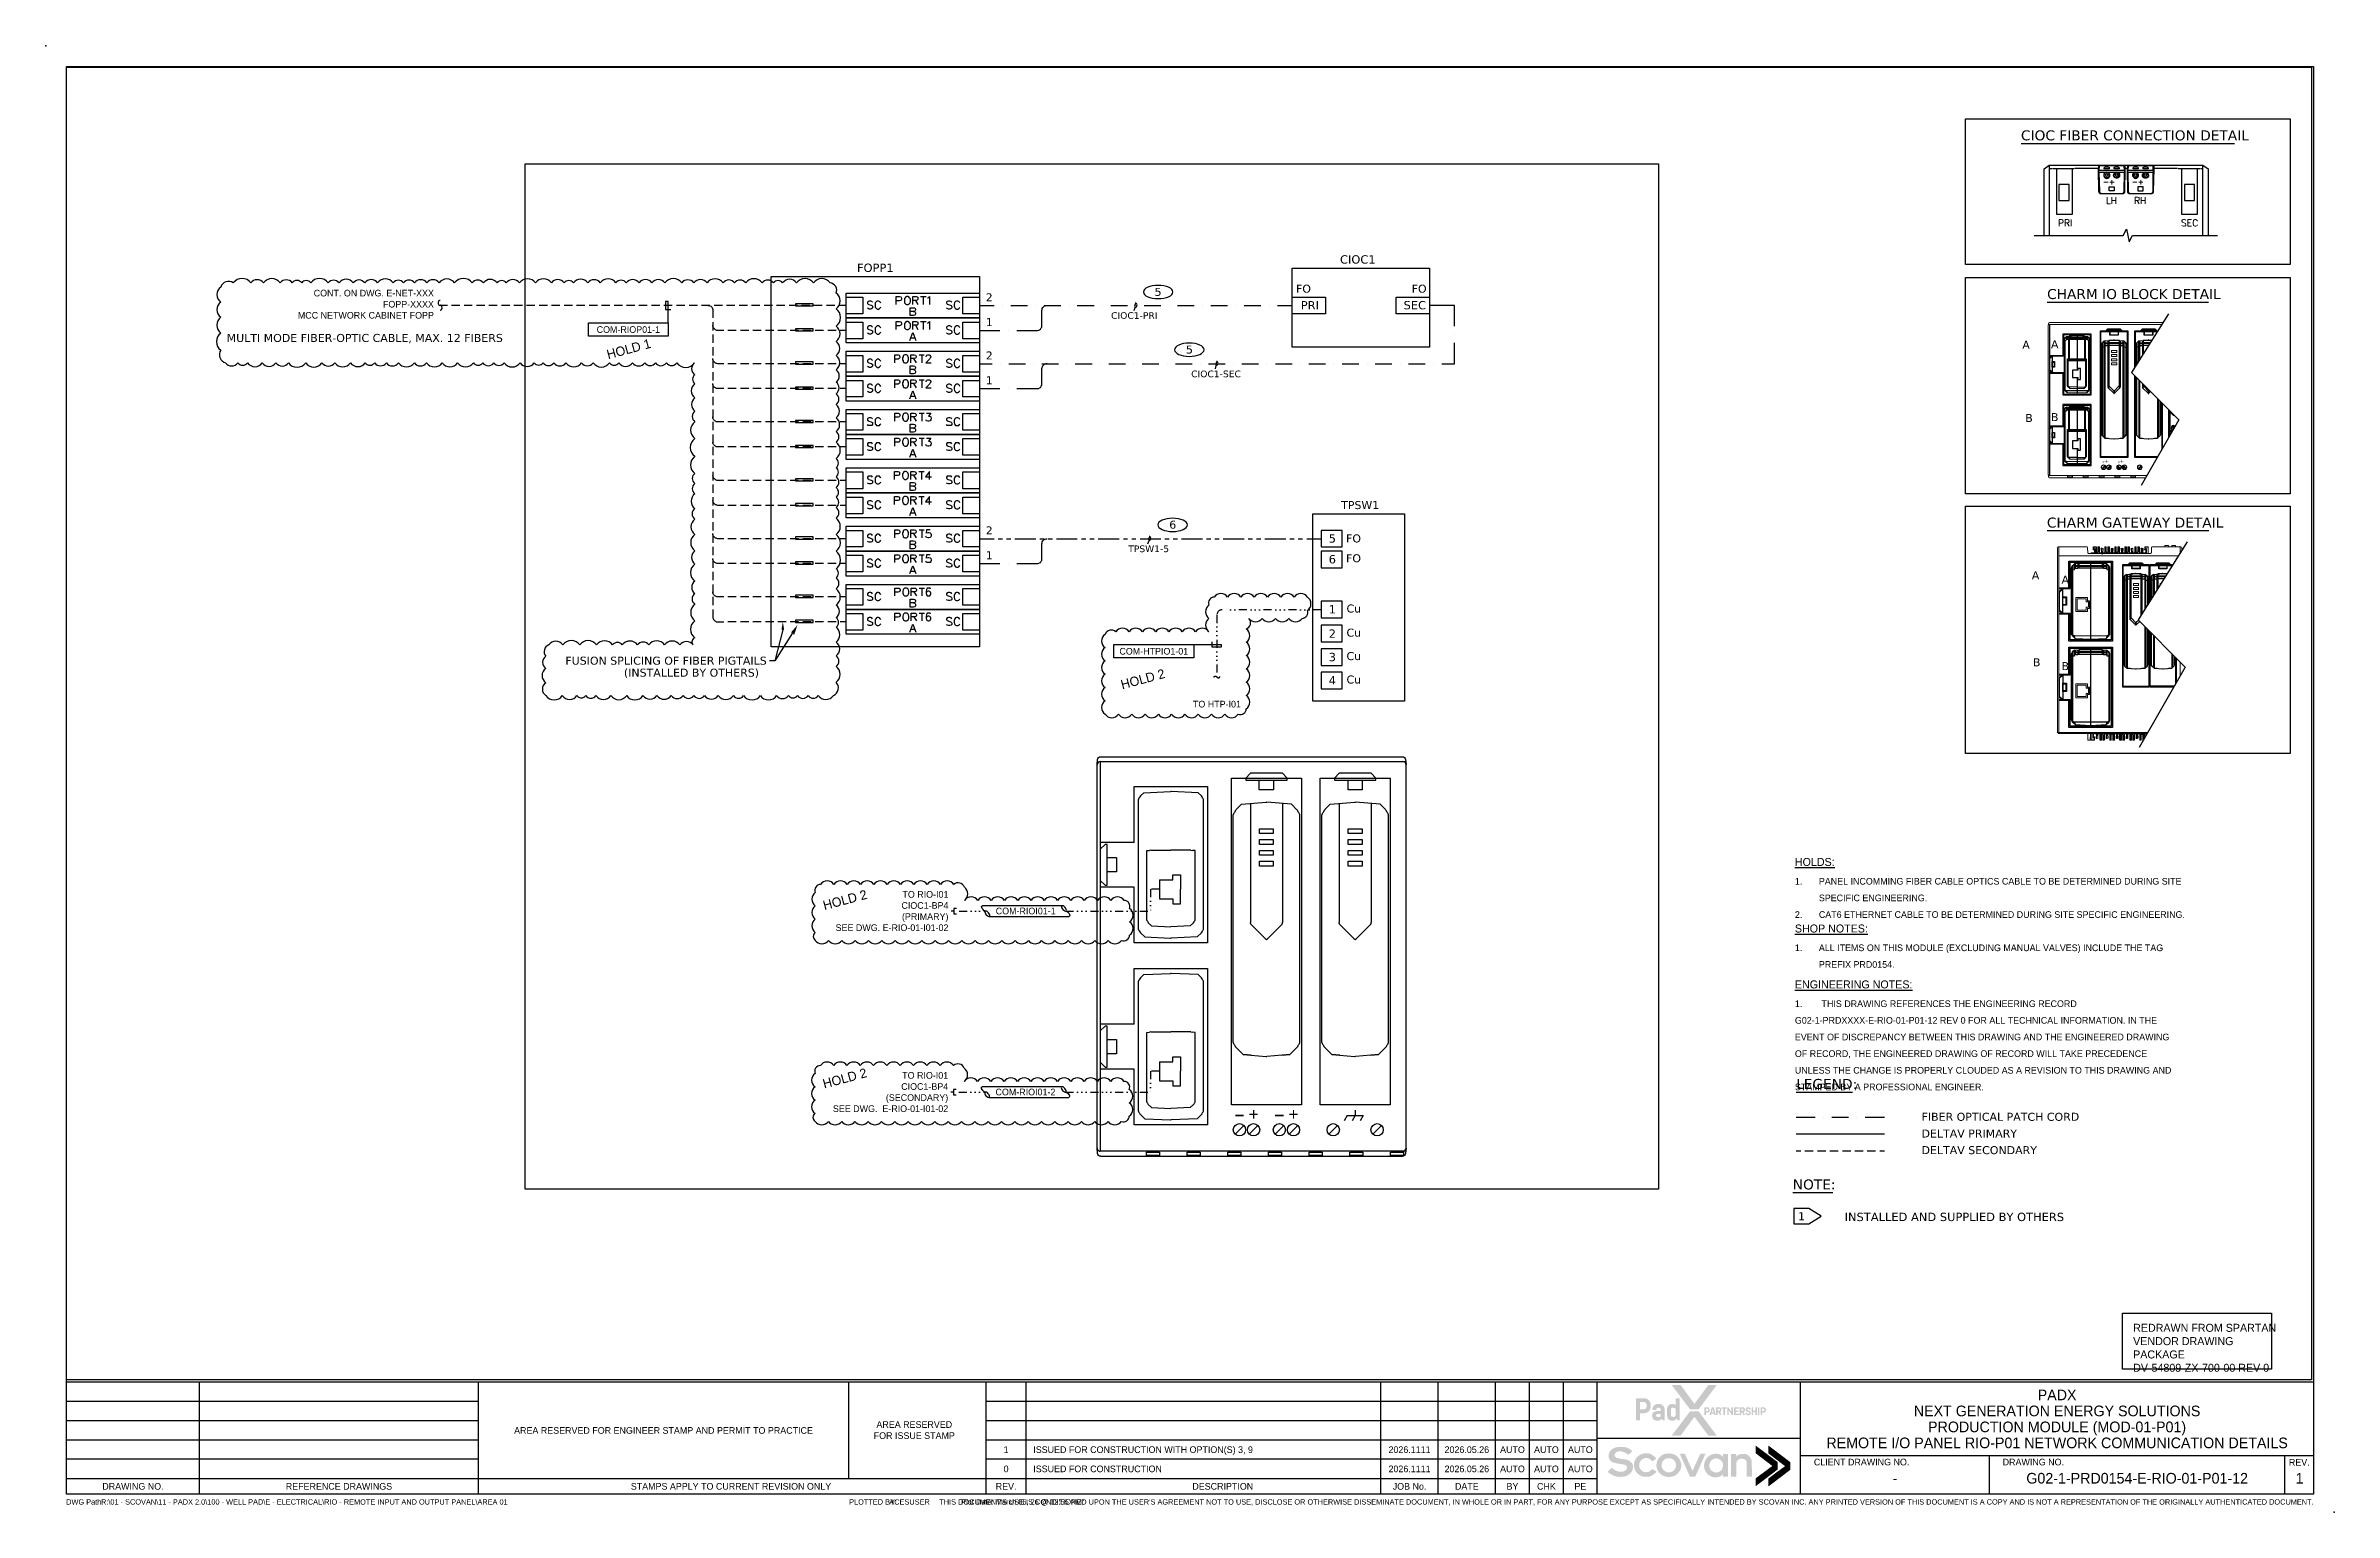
# Paper-space layout 'Layout1' of a CAD drawing. Extents: x -8 to 852, y -7 to 544.
# The model-space entities are those that its viewports show. They can reach past a viewport. Long polylines and large blocks are cut down to what shows.
import ezdxf
from ezdxf.enums import TextEntityAlignment as Align

# ---------------------------------------------------------------- set-up
doc = ezdxf.new("R2010")
doc.units = 0
doc.header["$LTSCALE"] = 10
doc.header["$MEASUREMENT"] = 0
doc.linetypes.add('DASHED', pattern=[0.75, 0.5, -0.25])
doc.linetypes.add('G02-1-PRDXXXX-E-MRIO-01-P01-01$0$DASH_3DOT', pattern=[0.9, 0.3, -0.15, 0, -0.15, 0, -0.15, 0, -0.15])
doc.layers.get('Defpoints').update_dxf_attribs({"color": 9})
for name, color, linetype in [('G02-1-PRDXXXX-E-MRIO-01-P01-01$0$ANNOTATION', 7, 'Continuous'), ('G02-1-PRDXXXX-E-MRIO-01-P01-01$0$ENGINEERING NOTE', 2, 'Continuous'), ('G02-1-PRDXXXX-E-MRIO-01-P01-01$0$EQUIP2-L', 140, 'Continuous'), ('G02-1-PRDXXXX-E-MRIO-01-P01-01$0$HOLD', 1, 'Continuous'), ('G02-1-PRDXXXX-E-MRIO-01-P01-01$0$TEXT-2', 2, 'Continuous'), ('G02-1-PRDXXXX-E-MRIO-01-P01-01$0$TITLE', 7, 'Continuous'), ('G02-1-PRDXXXX-E-MRIO-01-P01-01$0$WIRE RS485-R', 1, 'G02-1-PRDXXXX-E-MRIO-01-P01-01$0$DASH_3DOT'), ('G02-1-PRDXXXX-E-MRIO-01-P01-01$0$WIRE-RS485', 6, 'G02-1-PRDXXXX-E-MRIO-01-P01-01$0$DASH_3DOT'), ('Title Block', 255, 'Continuous'), ('TITLE BLOCK-TEXT', 12, 'Continuous')]:
    doc.layers.add(name, color=color, linetype=linetype)
doc.layers.add('G02-1-PRDXXXX-E-MRIO-01-P01-01$0$View', color=251, linetype='Continuous', plot=False)
doc.layers.add('Vport', color=251, linetype='DASHED', plot=False)
doc.styles.add('G02-1-PRDXXXX-E-MRIO-01-P01-01$0$PDF RomanS_IV50', font='romans_IV50.ttf')
doc.styles.add('G02-1-PRDXXXX-E-MRIO-01-P01-01$0$PDF Swiss721BT-Light', font='arial.ttf')
doc.styles.add('G02-1-PRDXXXX-E-MRIO-01-P01-01$0$PDF Verdana', font='verdana.ttf')
doc.styles.add('G02-1-PRDXXXX-E-MRIO-01-P01-01$0$Scovan Elec', font='')
doc.styles.add('G02-1-PRDXXXX-E-MRIO-01-P01-01$0$Standard', font='')
doc.styles.add('Scovan Standard', font='', dxfattribs={"height": 2.5})
doc.styles.get('G02-1-PRDXXXX-E-MRIO-01-P01-01$0$Scovan Elec').set_extended_font_data('Franklin Gothic Medium Cond')
doc.styles.get('G02-1-PRDXXXX-E-MRIO-01-P01-01$0$Standard').set_extended_font_data('Franklin Gothic Medium Cond')
doc.styles.get('Scovan Standard').set_extended_font_data('Franklin Gothic Medium Cond')

psp = doc.layouts.get("Layout1")

msp = doc.modelspace()

# ---------------------------------------------------------------- texts
at = {"layer": 'G02-1-PRDXXXX-E-MRIO-01-P01-01$0$ENGINEERING NOTE', "insert": (10978, 193), "char_height": 2.5, "width": 144, "attachment_point": 1, "style": 'G02-1-PRDXXXX-E-MRIO-01-P01-01$0$Scovan Elec'}
msp.add_mtext('\\pxsm1.5;{\\H1.2x;\\LENGINEERING NOTES:\\P\\pi-3,l3,s*,t3,36;}1.^ITHIS DRAWING REFERENCES THE ENGINEERING RECORD G02-1-PRDXXXX-E-RIO-01-P01-12 REV 0 FOR ALL TECHNICAL INFORMATION{\\H0.99999x;. IN THE EVENT OF DISCREPANCY BETWEEN THIS DRAWING AND THE ENGINEERED DRAWING OF RECORD, THE ENGINEERED DRAWING OF RECORD WILL TAKE PRECEDENCE UNLESS THE CHANGE IS PROPERLY CLOUDED AS A REVISION TO THIS DRAWING AND STAMPED BY A PROFESSIONAL ENGINEER.}', dxfattribs=at)
at = {"layer": 'G02-1-PRDXXXX-E-MRIO-01-P01-01$0$HOLD', "char_height": 3.5, "attachment_point": 4, "rotation": 15, "style": 'G02-1-PRDXXXX-E-MRIO-01-P01-01$0$Scovan Elec'}
for s, insert in [('HOLD 1', (10532, 428)), ('HOLD 2', (10725, 304)), ('HOLD 2', (10613.19, 221.05)), ('HOLD 2', (10613.1, 154.05))]:
    msp.add_mtext(s, dxfattribs=dict(at, insert=insert))
at = {"layer": 'G02-1-PRDXXXX-E-MRIO-01-P01-01$0$TEXT-2', "char_height": 2.5, "style": 'G02-1-PRDXXXX-E-MRIO-01-P01-01$0$Scovan Elec'}
for s, insert, attachment_point in [('CONT. ON DWG. E-NET-XXX\\PFOPP-XXXX\\PMCC NETWORK CABINET FOPP', (10467, 447), 6), ('TO RIO-I01\\PCIOC1-BP4\\P(PRIMARY)\\PSEE DWG. E-RIO-01-I01-02', (10660.19, 219.05), 6), ('COM-RIOI01-1', (10689.19, 219.05), 5), ('TO RIO-I01\\PCIOC1-BP4\\P(SECONDARY)\\PSEE DWG.  E-RIO-01-I01-02', (10660.1, 151.05), 6), ('COM-RIOI01-2', (10689.1, 151.05), 5)]:
    msp.add_mtext(s, dxfattribs=dict(at, insert=insert, attachment_point=attachment_point))
at = {"layer": 'G02-1-PRDXXXX-E-MRIO-01-P01-01$0$TEXT-2', "style": 'G02-1-PRDXXXX-E-MRIO-01-P01-01$0$Scovan Elec'}
for s, width, gutter_width, insert, char_height, attachment_point in [('TO HTP-I01', 46.3433, 12.5, (10761, 296.77), 2.5, 5), ('\\pxsm1.5;{\\LHOLDS:\\P\\pi-3,l3,s*,t3;\\H0.83333x;\\l1.^IPANEL INCOMMING FIBER CABLE OPTICS CABLE TO BE DETERMINED DURING SITE SPECIFIC ENGINEERING.\\P2.^ICAT6 ETHERNET CABLE TO BE DETERMINED DURING SITE SPECIFIC ENGINEERING.}', 158, 12.5, (10978, 239), 3, 1), ('\\pxsm1.5;{\\LSHOP NOTES:\\P\\pi-3,l3,s*,t3;\\H0.83333x;\\l1.^IALL ITEMS ON THIS MODULE (EXCLUDING MANUAL VALVES) INCLUDE THE TAG PREFIX PRD0154.}', 144, 12, (10978, 214), 3, 1), ('REDRAWN FROM SPARTAN VENDOR DRAWING PACKAGE DV-54809-ZX-700-00 REV 0', 57.7375, 12.5, (11105, 64), 3, 1)]:
    msp.add_mtext_dynamic_manual_height_columns(s, width=width, gutter_width=gutter_width, heights=[0], dxfattribs=dict(at, insert=insert, char_height=char_height, attachment_point=attachment_point))

# ---------------------------------------------------------------- blocks, each defined once
blk = doc.blocks.new('SCOVAN-LOGO')
at = {"linetype": 'Continuous'}
h = blk.add_hatch(color=30, dxfattribs=at)
h.dxf.hatch_style = 1
edge = h.paths.add_edge_path()
edge.add_spline(control_points=[(-31.1, 6), (-30.1, 6.9), (-30.1, 6.9), (-31.3, 7.7)], knot_values=[0, 0, 0, 0, 1, 1, 1, 1], degree=3, periodic=0)
edge.add_spline(control_points=[(-31.3, 7.7), (-32.5, 8.5), (-33.7, 8.8), (-35.4, 8.8)], knot_values=[0, 0, 0, 0, 1, 1, 1, 1], degree=3, periodic=0)
edge.add_spline(control_points=[(-35.4, 8.8), (-37.4, 8.8), (-38.7, 8.4), (-39.8, 7.4)], knot_values=[0, 0, 0, 0, 1, 1, 1, 1], degree=3, periodic=0)
edge.add_spline(control_points=[(-39.8, 7.4), (-41.2, 6.2), (-41.4, 4), (-40.3, 2.7)], knot_values=[0, 0, 0, 0, 1, 1, 1, 1], degree=3, periodic=0)
edge.add_spline(control_points=[(-40.3, 2.7), (-39.6, 1.8), (-38.7, 1.5), (-34.8, 0.9)], knot_values=[0, 0, 0, 0, 1, 1, 1, 1], degree=3, periodic=0)
edge.add_spline(control_points=[(-34.8, 0.9), (-33, 0.6), (-32.3, 0), (-32.6, -0.9)], knot_values=[0, 0, 0, 0, 1, 1, 1, 1], degree=3, periodic=0)
edge.add_spline(control_points=[(-32.6, -0.9), (-32.9, -1.9), (-34, -2.5), (-35.5, -2.5)], knot_values=[0, 0, 0, 0, 1, 1, 1, 1], degree=3, periodic=0)
edge.add_spline(control_points=[(-35.5, -2.5), (-36.9, -2.5), (-38.1, -2), (-39.1, -1.1)], knot_values=[0, 0, 0, 0, 1, 1, 1, 1], degree=3, periodic=0)
edge.add_line((-39.1, -1.1), (-39.5, -0.7))
edge.add_line((-39.5, -0.7), (-40.5, -1.6))
edge.add_line((-40.5, -1.6), (-41.4, -2.5))
edge.add_line((-41.4, -2.5), (-41, -2.9))
edge.add_spline(control_points=[(-41, -2.9), (-40.2, -3.6), (-38.9, -4.3), (-37.9, -4.6)], knot_values=[0, 0, 0, 0, 1, 1, 1, 1], degree=3, periodic=0)
edge.add_spline(control_points=[(-37.9, -4.6), (-36.8, -4.9), (-35, -4.9), (-33.8, -4.7)], knot_values=[0, 0, 0, 0, 1, 1, 1, 1], degree=3, periodic=0)
edge.add_spline(control_points=[(-33.8, -4.7), (-32.3, -4.3), (-31, -3.4), (-30.4, -2.3)], knot_values=[0, 0, 0, 0, 1, 1, 1, 1], degree=3, periodic=0)
edge.add_spline(control_points=[(-30.4, -2.3), (-29.5, -0.6), (-29.9, 1.4), (-31.3, 2.3)], knot_values=[0, 0, 0, 0, 1, 1, 1, 1], degree=3, periodic=0)
edge.add_spline(control_points=[(-31.3, 2.3), (-32, 2.8), (-33, 3.1), (-34.8, 3.3)], knot_values=[0, 0, 0, 0, 1, 1, 1, 1], degree=3, periodic=0)
edge.add_spline(control_points=[(-34.8, 3.3), (-36.9, 3.6), (-37.3, 3.7), (-37.8, 4.1)], knot_values=[0, 0, 0, 0, 1, 1, 1, 1], degree=3, periodic=0)
edge.add_spline(control_points=[(-37.8, 4.1), (-38.6, 4.6), (-38.5, 5.7), (-37.6, 6.3)], knot_values=[0, 0, 0, 0, 1, 1, 1, 1], degree=3, periodic=0)
edge.add_spline(control_points=[(-37.6, 6.3), (-36.3, 7.1), (-34.1, 6.8), (-32.6, 5.6)], knot_values=[0, 0, 0, 0, 1, 1, 1, 1], degree=3, periodic=0)
edge.add_spline(control_points=[(-32.6, 5.6), (-32.4, 5.4), (-32.1, 5.2), (-32.1, 5.2)], knot_values=[0, 0, 0, 0, 1, 1, 1, 1], degree=3, periodic=0)
edge.add_spline(control_points=[(-32.1, 5.2), (-32, 5.2), (-31.6, 5.6), (-31.1, 6)], knot_values=[0, 0, 0, 0, 1, 1, 1, 1], degree=3, periodic=0)
edge = h.paths.add_edge_path()
edge.add_spline(control_points=[(-26.3, 2.6), (-25.8, 3.3), (-25.1, 3.6), (-24.1, 3.7)], knot_values=[0, 0, 0, 0, 1, 1, 1, 1], degree=3, periodic=0)
edge.add_spline(control_points=[(-24.1, 3.7), (-23.1, 3.7), (-22.5, 3.5), (-21.8, 2.8)], knot_values=[0, 0, 0, 0, 1, 1, 1, 1], degree=3, periodic=0)
edge.add_spline(control_points=[(-21.8, 2.8), (-21.5, 2.5), (-21.2, 2.3), (-21.2, 2.3)], knot_values=[0, 0, 0, 0, 1, 1, 1, 1], degree=3, periodic=0)
edge.add_spline(control_points=[(-21.2, 2.3), (-21.1, 2.3), (-20.7, 2.5), (-20.2, 2.8)], knot_values=[0, 0, 0, 0, 1, 1, 1, 1], degree=3, periodic=0)
edge.add_spline(control_points=[(-20.2, 2.8), (-19.5, 3.3), (-19.3, 3.4), (-19.4, 3.6)], knot_values=[0, 0, 0, 0, 1, 1, 1, 1], degree=3, periodic=0)
edge.add_spline(control_points=[(-19.4, 3.6), (-19.7, 4), (-20.9, 5), (-21.6, 5.4)], knot_values=[0, 0, 0, 0, 1, 1, 1, 1], degree=3, periodic=0)
edge.add_spline(control_points=[(-21.6, 5.4), (-23.1, 6.1), (-25.4, 6), (-26.8, 5.1)], knot_values=[0, 0, 0, 0, 1, 1, 1, 1], degree=3, periodic=0)
edge.add_spline(control_points=[(-26.8, 5.1), (-27.6, 4.7), (-28.6, 3.7), (-28.9, 3)], knot_values=[0, 0, 0, 0, 1, 1, 1, 1], degree=3, periodic=0)
edge.add_spline(control_points=[(-28.9, 3), (-30, 0.9), (-29.6, -1.6), (-27.9, -3.3)], knot_values=[0, 0, 0, 0, 1, 1, 1, 1], degree=3, periodic=0)
edge.add_spline(control_points=[(-27.9, -3.3), (-27.3, -3.9), (-26.3, -4.5), (-25.5, -4.7)], knot_values=[0, 0, 0, 0, 1, 1, 1, 1], degree=3, periodic=0)
edge.add_spline(control_points=[(-25.5, -4.7), (-25.3, -4.8), (-24.5, -4.8), (-23.8, -4.8)], knot_values=[0, 0, 0, 0, 1, 1, 1, 1], degree=3, periodic=0)
edge.add_spline(control_points=[(-23.8, -4.8), (-22.5, -4.8), (-22.4, -4.8), (-21.5, -4.3)], knot_values=[0, 0, 0, 0, 1, 1, 1, 1], degree=3, periodic=0)
edge.add_spline(control_points=[(-21.5, -4.3), (-20.7, -3.9), (-19.3, -2.8), (-19.3, -2.5)], knot_values=[0, 0, 0, 0, 1, 1, 1, 1], degree=3, periodic=0)
edge.add_spline(control_points=[(-19.3, -2.5), (-19.3, -2.4), (-19.7, -2.1), (-20.3, -1.8)], knot_values=[0, 0, 0, 0, 1, 1, 1, 1], degree=3, periodic=0)
edge.add_line((-20.3, -1.8), (-21.2, -1.3))
edge.add_line((-21.2, -1.3), (-21.7, -1.8))
edge.add_spline(control_points=[(-21.7, -1.8), (-22.6, -2.7), (-24, -3), (-25.2, -2.5)], knot_values=[0, 0, 0, 0, 1, 1, 1, 1], degree=3, periodic=0)
edge.add_spline(control_points=[(-25.2, -2.5), (-27.2, -1.6), (-27.8, 0.9), (-26.3, 2.6)], knot_values=[0, 0, 0, 0, 1, 1, 1, 1], degree=3, periodic=0)
edge = h.paths.add_edge_path()
edge.add_spline(control_points=[(-9.5, 4.1), (-10.6, 5.3), (-11.9, 5.8), (-13.7, 5.8)], knot_values=[0, 0, 0, 0, 1, 1, 1, 1], degree=3, periodic=0)
edge.add_spline(control_points=[(-13.7, 5.8), (-15.5, 5.8), (-16.8, 5.3), (-17.9, 4.1)], knot_values=[0, 0, 0, 0, 1, 1, 1, 1], degree=3, periodic=0)
edge.add_spline(control_points=[(-17.9, 4.1), (-19.1, 2.7), (-19.6, 0.9), (-19.1, -0.9)], knot_values=[0, 0, 0, 0, 1, 1, 1, 1], degree=3, periodic=0)
edge.add_spline(control_points=[(-19.1, -0.9), (-18.9, -1.8), (-18.5, -2.4), (-17.8, -3.2)], knot_values=[0, 0, 0, 0, 1, 1, 1, 1], degree=3, periodic=0)
edge.add_spline(control_points=[(-17.8, -3.2), (-17.1, -3.9), (-16.5, -4.3), (-15.5, -4.6)], knot_values=[0, 0, 0, 0, 1, 1, 1, 1], degree=3, periodic=0)
edge.add_spline(control_points=[(-15.5, -4.6), (-14.1, -5.1), (-11.9, -4.9), (-10.6, -4.1)], knot_values=[0, 0, 0, 0, 1, 1, 1, 1], degree=3, periodic=0)
edge.add_spline(control_points=[(-10.6, -4.1), (-10, -3.7), (-9, -2.7), (-8.6, -2)], knot_values=[0, 0, 0, 0, 1, 1, 1, 1], degree=3, periodic=0)
edge.add_spline(control_points=[(-8.6, -2), (-7.6, 0), (-7.9, 2.4), (-9.5, 4.1)], knot_values=[0, 0, 0, 0, 1, 1, 1, 1], degree=3, periodic=0)
edge = h.paths.add_edge_path(flags=16)
edge.add_spline(control_points=[(-16.2, -1.6), (-17.6, 0), (-16.9, 2.8), (-14.8, 3.5)], knot_values=[0, 0, 0, 0, 1, 1, 1, 1], degree=3, periodic=0)
edge.add_spline(control_points=[(-14.8, 3.5), (-13.2, 4), (-11.5, 3.4), (-10.8, 2)], knot_values=[0, 0, 0, 0, 1, 1, 1, 1], degree=3, periodic=0)
edge.add_spline(control_points=[(-10.8, 2), (-10, 0.3), (-10.6, -1.8), (-12.3, -2.5)], knot_values=[0, 0, 0, 0, 1, 1, 1, 1], degree=3, periodic=0)
edge.add_spline(control_points=[(-12.3, -2.5), (-13.7, -3.1), (-15.2, -2.8), (-16.2, -1.6)], knot_values=[0, 0, 0, 0, 1, 1, 1, 1], degree=3, periodic=0)
edge = h.paths.add_edge_path()
edge.add_spline(control_points=[(-4.6, 1.6), (-5.5, 3.7), (-6.3, 5.5), (-6.4, 5.6)], knot_values=[0, 0, 0, 0, 1, 1, 1, 1], degree=3, periodic=0)
edge.add_spline(control_points=[(-6.4, 5.6), (-6.4, 5.7), (-6.8, 5.7), (-7.6, 5.7)], knot_values=[0, 0, 0, 0, 1, 1, 1, 1], degree=3, periodic=0)
edge.add_line((-7.6, 5.7), (-8.7, 5.6))
edge.add_line((-8.7, 5.6), (-6.4, 0.5))
edge.add_line((-6.4, 0.5), (-6.4, 0.5))
edge.add_line((-6.4, 0.5), (-4.1, -4.7))
edge.add_line((-4.1, -4.7), (-2.9, -4.7))
edge.add_line((-2.9, -4.7), (-1.7, -4.7))
edge.add_line((-1.7, -4.7), (0.3, -0.4))
edge.add_spline(control_points=[(0.3, -0.4), (1.3, 2), (2.4, 4.4), (2.6, 4.8)], knot_values=[0, 0, 0, 0, 1, 1, 1, 1], degree=3, periodic=0)
edge.add_line((2.6, 4.8), (3, 5.7))
edge.add_line((3, 5.7), (1.8, 5.7))
edge.add_line((1.8, 5.7), (0.6, 5.6))
edge.add_line((0.6, 5.6), (-1, 2.1))
edge.add_spline(control_points=[(-1, 2.1), (-1.9, 0.1), (-2.7, -1.6), (-2.7, -1.8)], knot_values=[0, 0, 0, 0, 1, 1, 1, 1], degree=3, periodic=0)
edge.add_spline(control_points=[(-2.7, -1.8), (-2.9, -2.1), (-3, -2), (-4.6, 1.6)], knot_values=[0, 0, 0, 0, 1, 1, 1, 1], degree=3, periodic=0)
edge = h.paths.add_edge_path()
edge.add_line((13.2, 5.5), (12.1, 5.5))
edge.add_line((12.1, 5.5), (10.9, 5.5))
edge.add_line((10.9, 5.5), (10.9, 4.9))
edge.add_line((10.9, 4.9), (10.9, 4.2))
edge.add_line((10.9, 4.2), (10.5, 4.7))
edge.add_spline(control_points=[(10.5, 4.7), (9.6, 5.6), (7.9, 5.9), (6.3, 5.5)], knot_values=[0, 0, 0, 0, 1, 1, 1, 1], degree=3, periodic=0)
edge.add_spline(control_points=[(6.3, 5.5), (3.6, 4.8), (1.8, 1.9), (2.4, -0.9)], knot_values=[0, 0, 0, 0, 1, 1, 1, 1], degree=3, periodic=0)
edge.add_spline(control_points=[(2.4, -0.9), (2.9, -2.9), (4.6, -4.6), (6.6, -5)], knot_values=[0, 0, 0, 0, 1, 1, 1, 1], degree=3, periodic=0)
edge.add_spline(control_points=[(6.6, -5), (7.5, -5.1), (7.6, -5.1), (8.4, -5)], knot_values=[0, 0, 0, 0, 1, 1, 1, 1], degree=3, periodic=0)
edge.add_spline(control_points=[(8.4, -5), (9.2, -4.8), (10, -4.4), (10.6, -3.9)], knot_values=[0, 0, 0, 0, 1, 1, 1, 1], degree=3, periodic=0)
edge.add_line((10.6, -3.9), (10.9, -3.6))
edge.add_line((10.9, -3.6), (10.9, -4.2))
edge.add_line((10.9, -4.2), (10.9, -4.7))
edge.add_line((10.9, -4.7), (12.1, -4.7))
edge.add_line((12.1, -4.7), (13.2, -4.7))
edge.add_line((13.2, -4.7), (13.2, 0.4))
edge.add_line((13.2, 0.4), (13.2, 5.5))
edge = h.paths.add_edge_path(flags=16)
edge.add_spline(control_points=[(5.1, 1.9), (6.1, 3.8), (8.7, 4.1), (10.1, 2.5)], knot_values=[0, 0, 0, 0, 1, 1, 1, 1], degree=3, periodic=0)
edge.add_spline(control_points=[(10.1, 2.5), (10.8, 1.8), (11, 1.2), (10.9, 0.2)], knot_values=[0, 0, 0, 0, 1, 1, 1, 1], degree=3, periodic=0)
edge.add_spline(control_points=[(10.9, 0.2), (10.8, -1.1), (10.2, -2.1), (9.1, -2.6)], knot_values=[0, 0, 0, 0, 1, 1, 1, 1], degree=3, periodic=0)
edge.add_spline(control_points=[(9.1, -2.6), (6.3, -3.8), (3.6, -0.8), (5.1, 1.9)], knot_values=[0, 0, 0, 0, 1, 1, 1, 1], degree=3, periodic=0)
edge = h.paths.add_edge_path()
edge.add_spline(control_points=[(17.2, 2.2), (17.6, 3), (18.4, 3.5), (19.5, 3.4)], knot_values=[0, 0, 0, 0, 1, 1, 1, 1], degree=3, periodic=0)
edge.add_spline(control_points=[(19.5, 3.4), (20.1, 3.4), (20.9, 3.1), (21.2, 2.8)], knot_values=[0, 0, 0, 0, 1, 1, 1, 1], degree=3, periodic=0)
edge.add_spline(control_points=[(21.2, 2.8), (21.7, 2.2), (21.7, 1.8), (21.7, -1.6)], knot_values=[0, 0, 0, 0, 1, 1, 1, 1], degree=3, periodic=0)
edge.add_line((21.7, -1.6), (21.7, -4.7))
edge.add_line((21.7, -4.7), (22.9, -4.7))
edge.add_line((22.9, -4.7), (24, -4.7))
edge.add_line((24, -4.7), (24, -1))
edge.add_line((24, -1), (23.9, 2.7))
edge.add_line((23.9, 2.7), (23.6, 3.4))
edge.add_spline(control_points=[(23.6, 3.4), (23.2, 4.2), (22.5, 5), (21.7, 5.4)], knot_values=[0, 0, 0, 0, 1, 1, 1, 1], degree=3, periodic=0)
edge.add_spline(control_points=[(21.7, 5.4), (21.2, 5.6), (20.9, 5.6), (20, 5.6)], knot_values=[0, 0, 0, 0, 1, 1, 1, 1], degree=3, periodic=0)
edge.add_spline(control_points=[(20, 5.6), (18.8, 5.6), (18.1, 5.4), (17.3, 4.7)], knot_values=[0, 0, 0, 0, 1, 1, 1, 1], degree=3, periodic=0)
edge.add_line((17.3, 4.7), (16.9, 4.2))
edge.add_line((16.9, 4.2), (16.9, 4.9))
edge.add_line((16.9, 4.9), (16.9, 5.5))
edge.add_line((16.9, 5.5), (15.8, 5.5))
edge.add_line((15.8, 5.5), (14.6, 5.5))
edge.add_line((14.6, 5.5), (14.6, 0.4))
edge.add_line((14.6, 0.4), (14.6, 0.4))
edge.add_line((14.6, 0.4), (14.6, -4.7))
edge.add_line((14.6, -4.7), (15.7, -4.7))
edge.add_line((15.7, -4.7), (16.9, -4.7))
edge.add_line((16.9, -4.7), (16.9, -1.6))
edge.add_spline(control_points=[(16.9, -1.6), (16.9, 1.4), (17, 1.6), (17.2, 2.2)], knot_values=[0, 0, 0, 0, 1, 1, 1, 1], degree=3, periodic=0)
h = blk.add_hatch(color=89, dxfattribs=at)
h.dxf.hatch_style = 1
h.paths.add_polyline_path([(25.7, 5.9), (29.5, 3), (33.3, 0.1), (35.7, 1.9), (25.7, 9.4)])
h = blk.add_hatch(color=85, dxfattribs=at)
h.dxf.hatch_style = 1
h.paths.add_polyline_path([(29.5, -2.7), (25.7, -5.5), (25.7, -9.1), (35.7, -1.5), (35.7, 0.2), (35.7, 1.9)])
h = blk.add_hatch(color=89, dxfattribs=at)
h.dxf.hatch_style = 1
h.paths.add_polyline_path([(31.5, 5.8), (35.3, 2.9), (39.1, 0), (41.5, 1.8), (31.5, 9.4)])
h = blk.add_hatch(color=85, dxfattribs=at)
h.dxf.hatch_style = 1
h.paths.add_polyline_path([(35.3, -2.7), (31.5, -5.6), (31.5, -9.2), (41.5, -1.6), (41.5, 0.1), (41.5, 1.8)])
blk = doc.blocks.new('TB-CLOGO')
at = {"linetype": 'Continuous'}
h = blk.add_hatch(color=249, dxfattribs=at)
h.dxf.hatch_style = 1
edge = h.paths.add_edge_path()
edge.add_spline(control_points=[(-0.17, -0.33), (-1.73, -2.48), (-1.72, -2.48), (-1.72, -2.48)], knot_values=[0, 0, 0, 0, 1, 1, 1, 1], degree=3, periodic=0)
edge.add_spline(control_points=[(-1.72, -2.48), (-1.71, -2.48), (-0.52, -4.07), (0.93, -6.01)], knot_values=[0, 0, 0, 0, 1, 1, 1, 1], degree=3, periodic=0)
edge.add_line((0.93, -6.01), (3.55, -9.55))
edge.add_line((3.55, -9.55), (5.14, -9.55))
edge.add_line((5.14, -9.55), (6.72, -9.55))
edge.add_line((6.72, -9.55), (6.31, -9.01))
edge.add_spline(control_points=[(6.31, -9.01), (6.09, -8.71), (4.54, -6.63), (2.87, -4.4)], knot_values=[0, 0, 0, 0, 1, 1, 1, 1], degree=3, periodic=0)
edge.add_line((2.87, -4.4), (-0.17, -0.33))
edge = h.paths.add_edge_path()
edge.add_line((-1.71, 2.42), (-4.3, 5.97))
edge.add_line((-4.3, 5.97), (-6.88, 9.52))
edge.add_line((-6.88, 9.52), (-8.57, 9.52))
edge.add_spline(control_points=[(-8.57, 9.52), (-9.61, 9.52), (-10.25, 9.51), (-10.24, 9.5)], knot_values=[0, 0, 0, 0, 1, 1, 1, 1], degree=3, periodic=0)
edge.add_spline(control_points=[(-10.24, 9.5), (-10.24, 9.48), (-8.67, 7.41), (-6.76, 4.89)], knot_values=[0, 0, 0, 0, 1, 1, 1, 1], degree=3, periodic=0)
edge.add_line((-6.76, 4.89), (-3.29, 0.3))
edge.add_line((-3.29, 0.3), (-1.73, 0.3))
edge.add_line((-1.73, 0.3), (-0.18, 0.3))
edge.add_line((-0.18, 0.3), (-1.71, 2.42))
edge = h.paths.add_edge_path()
edge.add_spline(control_points=[(-18.22, 2.74), (-18.41, 3.42), (-18.83, 3.95), (-19.43, 4.26)], knot_values=[0, 0, 0, 0, 1, 1, 1, 1], degree=3, periodic=0)
edge.add_spline(control_points=[(-19.43, 4.26), (-19.65, 4.37), (-19.84, 4.44), (-20.1, 4.49)], knot_values=[0, 0, 0, 0, 1, 1, 1, 1], degree=3, periodic=0)
edge.add_spline(control_points=[(-20.1, 4.49), (-20.25, 4.52), (-20.51, 4.53), (-21.97, 4.54)], knot_values=[0, 0, 0, 0, 1, 1, 1, 1], degree=3, periodic=0)
edge.add_line((-21.97, 4.54), (-23.68, 4.55))
edge.add_line((-23.68, 4.55), (-23.68, 0.37))
edge.add_line((-23.68, 0.37), (-23.68, -3.8))
edge.add_line((-23.68, -3.8), (-22.93, -3.8))
edge.add_line((-22.93, -3.8), (-22.17, -3.8))
edge.add_line((-22.17, -3.8), (-22.17, -2.44))
edge.add_line((-22.17, -2.44), (-22.17, -1.09))
edge.add_line((-22.17, -1.09), (-21.32, -1.09))
edge.add_spline(control_points=[(-21.32, -1.09), (-20.42, -1.09), (-20.18, -1.07), (-19.87, -0.98)], knot_values=[0, 0, 0, 0, 1, 1, 1, 1], degree=3, periodic=0)
edge.add_spline(control_points=[(-19.87, -0.98), (-19.05, -0.74), (-18.45, -0.13), (-18.22, 0.72)], knot_values=[0, 0, 0, 0, 1, 1, 1, 1], degree=3, periodic=0)
edge.add_spline(control_points=[(-18.22, 0.72), (-18.17, 0.9), (-18.17, 0.94), (-18.17, 1.73)], knot_values=[0, 0, 0, 0, 1, 1, 1, 1], degree=3, periodic=0)
edge.add_spline(control_points=[(-18.17, 1.73), (-18.17, 2.51), (-18.17, 2.56), (-18.22, 2.74)], knot_values=[0, 0, 0, 0, 1, 1, 1, 1], degree=3, periodic=0)
edge = h.paths.add_edge_path(flags=16)
edge.add_line((-22.17, 3.09), (-21.28, 3.08))
edge.add_spline(control_points=[(-21.28, 3.08), (-20.4, 3.07), (-20.38, 3.07), (-20.25, 3.02)], knot_values=[0, 0, 0, 0, 1, 1, 1, 1], degree=3, periodic=0)
edge.add_spline(control_points=[(-20.25, 3.02), (-19.98, 2.91), (-19.74, 2.62), (-19.69, 2.31)], knot_values=[0, 0, 0, 0, 1, 1, 1, 1], degree=3, periodic=0)
edge.add_spline(control_points=[(-19.69, 2.31), (-19.66, 2.15), (-19.66, 1.3), (-19.69, 1.14)], knot_values=[0, 0, 0, 0, 1, 1, 1, 1], degree=3, periodic=0)
edge.add_spline(control_points=[(-19.69, 1.14), (-19.74, 0.83), (-19.93, 0.59), (-20.21, 0.46)], knot_values=[0, 0, 0, 0, 1, 1, 1, 1], degree=3, periodic=0)
edge.add_line((-20.21, 0.46), (-20.36, 0.38))
edge.add_line((-20.36, 0.38), (-21.27, 0.38))
edge.add_line((-21.27, 0.38), (-22.17, 0.37))
edge.add_line((-22.17, 0.37), (-22.17, 1.73))
edge.add_line((-22.17, 1.73), (-22.17, 3.09))
edge = h.paths.add_edge_path()
edge.add_spline(control_points=[(-12.89, 0.54), (-13, 1.42), (-13.6, 2.1), (-14.48, 2.32)], knot_values=[0, 0, 0, 0, 1, 1, 1, 1], degree=3, periodic=0)
edge.add_spline(control_points=[(-14.48, 2.32), (-14.9, 2.43), (-15.58, 2.42), (-16, 2.31)], knot_values=[0, 0, 0, 0, 1, 1, 1, 1], degree=3, periodic=0)
edge.add_spline(control_points=[(-16, 2.31), (-16.75, 2.1), (-17.33, 1.49), (-17.49, 0.73)], knot_values=[0, 0, 0, 0, 1, 1, 1, 1], degree=3, periodic=0)
edge.add_spline(control_points=[(-17.49, 0.73), (-17.52, 0.59), (-17.54, 0.24), (-17.51, 0.24)], knot_values=[0, 0, 0, 0, 1, 1, 1, 1], degree=3, periodic=0)
edge.add_spline(control_points=[(-17.51, 0.24), (-17.51, 0.24), (-17.2, 0.21), (-16.81, 0.17)], knot_values=[0, 0, 0, 0, 1, 1, 1, 1], degree=3, periodic=0)
edge.add_spline(control_points=[(-16.81, 0.17), (-16.43, 0.13), (-16.1, 0.1), (-16.08, 0.1)], knot_values=[0, 0, 0, 0, 1, 1, 1, 1], degree=3, periodic=0)
edge.add_spline(control_points=[(-16.08, 0.1), (-16.04, 0.1), (-16.04, 0.12), (-16.04, 0.28)], knot_values=[0, 0, 0, 0, 1, 1, 1, 1], degree=3, periodic=0)
edge.add_spline(control_points=[(-16.04, 0.28), (-16.04, 0.39), (-16.03, 0.5), (-16.01, 0.54)], knot_values=[0, 0, 0, 0, 1, 1, 1, 1], degree=3, periodic=0)
edge.add_spline(control_points=[(-16.01, 0.54), (-15.96, 0.66), (-15.82, 0.8), (-15.69, 0.87)], knot_values=[0, 0, 0, 0, 1, 1, 1, 1], degree=3, periodic=0)
edge.add_spline(control_points=[(-15.69, 0.87), (-15.58, 0.92), (-15.54, 0.93), (-15.26, 0.94)], knot_values=[0, 0, 0, 0, 1, 1, 1, 1], degree=3, periodic=0)
edge.add_spline(control_points=[(-15.26, 0.94), (-14.86, 0.95), (-14.74, 0.92), (-14.57, 0.76)], knot_values=[0, 0, 0, 0, 1, 1, 1, 1], degree=3, periodic=0)
edge.add_spline(control_points=[(-14.57, 0.76), (-14.39, 0.59), (-14.37, 0.52), (-14.36, 0.08)], knot_values=[0, 0, 0, 0, 1, 1, 1, 1], degree=3, periodic=0)
edge.add_line((-14.36, 0.08), (-14.35, -0.28))
edge.add_line((-14.35, -0.28), (-15.2, -0.29))
edge.add_spline(control_points=[(-15.2, -0.29), (-16.03, -0.3), (-16.06, -0.3), (-16.27, -0.36)], knot_values=[0, 0, 0, 0, 1, 1, 1, 1], degree=3, periodic=0)
edge.add_spline(control_points=[(-16.27, -0.36), (-16.84, -0.52), (-17.21, -0.8), (-17.42, -1.23)], knot_values=[0, 0, 0, 0, 1, 1, 1, 1], degree=3, periodic=0)
edge.add_spline(control_points=[(-17.42, -1.23), (-17.55, -1.5), (-17.59, -1.71), (-17.59, -2.09)], knot_values=[0, 0, 0, 0, 1, 1, 1, 1], degree=3, periodic=0)
edge.add_spline(control_points=[(-17.59, -2.09), (-17.59, -2.53), (-17.52, -2.81), (-17.35, -3.1)], knot_values=[0, 0, 0, 0, 1, 1, 1, 1], degree=3, periodic=0)
edge.add_spline(control_points=[(-17.35, -3.1), (-17.11, -3.48), (-16.65, -3.78), (-16.11, -3.88)], knot_values=[0, 0, 0, 0, 1, 1, 1, 1], degree=3, periodic=0)
edge.add_spline(control_points=[(-16.11, -3.88), (-15.86, -3.93), (-15.24, -3.91), (-15.02, -3.85)], knot_values=[0, 0, 0, 0, 1, 1, 1, 1], degree=3, periodic=0)
edge.add_spline(control_points=[(-15.02, -3.85), (-14.64, -3.74), (-14.35, -3.58), (-14.12, -3.32)], knot_values=[0, 0, 0, 0, 1, 1, 1, 1], degree=3, periodic=0)
edge.add_line((-14.12, -3.32), (-13.97, -3.17))
edge.add_line((-13.97, -3.17), (-13.77, -3.48))
edge.add_line((-13.77, -3.48), (-13.57, -3.8))
edge.add_line((-13.57, -3.8), (-13.22, -3.8))
edge.add_line((-13.22, -3.8), (-12.87, -3.8))
edge.add_line((-12.87, -3.8), (-12.87, -1.73))
edge.add_spline(control_points=[(-12.87, -1.73), (-12.87, -0.37), (-12.88, 0.41), (-12.89, 0.54)], knot_values=[0, 0, 0, 0, 1, 1, 1, 1], degree=3, periodic=0)
edge = h.paths.add_edge_path(flags=16)
edge.add_spline(control_points=[(-15.77, -1.44), (-15.67, -1.4), (-15.62, -1.39), (-15, -1.39)], knot_values=[0, 0, 0, 0, 1, 1, 1, 1], degree=3, periodic=0)
edge.add_line((-15, -1.39), (-14.35, -1.38))
edge.add_line((-14.35, -1.38), (-14.36, -1.74))
edge.add_spline(control_points=[(-14.36, -1.74), (-14.36, -2.09), (-14.37, -2.11), (-14.43, -2.23)], knot_values=[0, 0, 0, 0, 1, 1, 1, 1], degree=3, periodic=0)
edge.add_spline(control_points=[(-14.43, -2.23), (-14.51, -2.37), (-14.66, -2.49), (-14.8, -2.52)], knot_values=[0, 0, 0, 0, 1, 1, 1, 1], degree=3, periodic=0)
edge.add_spline(control_points=[(-14.8, -2.52), (-14.89, -2.54), (-15.52, -2.55), (-15.65, -2.53)], knot_values=[0, 0, 0, 0, 1, 1, 1, 1], degree=3, periodic=0)
edge.add_spline(control_points=[(-15.65, -2.53), (-15.77, -2.51), (-15.95, -2.38), (-16.03, -2.26)], knot_values=[0, 0, 0, 0, 1, 1, 1, 1], degree=3, periodic=0)
edge.add_spline(control_points=[(-16.03, -2.26), (-16.09, -2.16), (-16.1, -2.13), (-16.1, -1.97)], knot_values=[0, 0, 0, 0, 1, 1, 1, 1], degree=3, periodic=0)
edge.add_spline(control_points=[(-16.1, -1.97), (-16.1, -1.76), (-16.07, -1.69), (-15.94, -1.56)], knot_values=[0, 0, 0, 0, 1, 1, 1, 1], degree=3, periodic=0)
edge.add_spline(control_points=[(-15.94, -1.56), (-15.9, -1.52), (-15.82, -1.47), (-15.77, -1.44)], knot_values=[0, 0, 0, 0, 1, 1, 1, 1], degree=3, periodic=0)
edge = h.paths.add_edge_path()
edge.add_line((-7.29, 0.37), (-7.29, 4.53))
edge.add_line((-7.29, 4.53), (-8.03, 4.54))
edge.add_line((-8.03, 4.54), (-8.76, 4.55))
edge.add_line((-8.76, 4.55), (-8.77, 3.27))
edge.add_line((-8.77, 3.27), (-8.78, 1.99))
edge.add_line((-8.78, 1.99), (-8.86, 2.05))
edge.add_spline(control_points=[(-8.86, 2.05), (-8.99, 2.15), (-9.29, 2.29), (-9.47, 2.34)], knot_values=[0, 0, 0, 0, 1, 1, 1, 1], degree=3, periodic=0)
edge.add_spline(control_points=[(-9.47, 2.34), (-9.71, 2.4), (-9.97, 2.41), (-10.25, 2.38)], knot_values=[0, 0, 0, 0, 1, 1, 1, 1], degree=3, periodic=0)
edge.add_spline(control_points=[(-10.25, 2.38), (-11.19, 2.27), (-11.75, 1.76), (-11.96, 0.84)], knot_values=[0, 0, 0, 0, 1, 1, 1, 1], degree=3, periodic=0)
edge.add_spline(control_points=[(-11.96, 0.84), (-12.01, 0.65), (-12.01, 0.54), (-12.02, -0.59)], knot_values=[0, 0, 0, 0, 1, 1, 1, 1], degree=3, periodic=0)
edge.add_spline(control_points=[(-12.02, -0.59), (-12.03, -1.38), (-12.02, -1.89), (-12, -2.04)], knot_values=[0, 0, 0, 0, 1, 1, 1, 1], degree=3, periodic=0)
edge.add_spline(control_points=[(-12, -2.04), (-11.9, -3.09), (-11.36, -3.71), (-10.44, -3.88)], knot_values=[0, 0, 0, 0, 1, 1, 1, 1], degree=3, periodic=0)
edge.add_spline(control_points=[(-10.44, -3.88), (-10.19, -3.92), (-9.76, -3.92), (-9.54, -3.88)], knot_values=[0, 0, 0, 0, 1, 1, 1, 1], degree=3, periodic=0)
edge.add_spline(control_points=[(-9.54, -3.88), (-9.18, -3.8), (-8.85, -3.62), (-8.58, -3.32)], knot_values=[0, 0, 0, 0, 1, 1, 1, 1], degree=3, periodic=0)
edge.add_line((-8.58, -3.32), (-8.41, -3.14))
edge.add_line((-8.41, -3.14), (-8.19, -3.47))
edge.add_line((-8.19, -3.47), (-7.98, -3.8))
edge.add_line((-7.98, -3.8), (-7.63, -3.8))
edge.add_line((-7.63, -3.8), (-7.28, -3.8))
edge.add_line((-7.28, -3.8), (-7.29, 0.37))
edge = h.paths.add_edge_path(flags=16)
edge.add_line((-10.53, 0.43), (-10.48, 0.55))
edge.add_spline(control_points=[(-10.48, 0.55), (-10.41, 0.7), (-10.24, 0.86), (-10.09, 0.91)], knot_values=[0, 0, 0, 0, 1, 1, 1, 1], degree=3, periodic=0)
edge.add_spline(control_points=[(-10.09, 0.91), (-9.99, 0.94), (-9.9, 0.95), (-9.6, 0.94)], knot_values=[0, 0, 0, 0, 1, 1, 1, 1], degree=3, periodic=0)
edge.add_spline(control_points=[(-9.6, 0.94), (-9.18, 0.93), (-9.12, 0.91), (-8.95, 0.73)], knot_values=[0, 0, 0, 0, 1, 1, 1, 1], degree=3, periodic=0)
edge.add_spline(control_points=[(-8.95, 0.73), (-8.77, 0.53), (-8.78, 0.6), (-8.78, -0.76)], knot_values=[0, 0, 0, 0, 1, 1, 1, 1], degree=3, periodic=0)
edge.add_line((-8.78, -0.76), (-8.78, -1.96))
edge.add_line((-8.78, -1.96), (-8.84, -2.09))
edge.add_spline(control_points=[(-8.84, -2.09), (-8.91, -2.24), (-9.02, -2.35), (-9.17, -2.42)], knot_values=[0, 0, 0, 0, 1, 1, 1, 1], degree=3, periodic=0)
edge.add_spline(control_points=[(-9.17, -2.42), (-9.26, -2.46), (-9.33, -2.47), (-9.61, -2.47)], knot_values=[0, 0, 0, 0, 1, 1, 1, 1], degree=3, periodic=0)
edge.add_spline(control_points=[(-9.61, -2.47), (-10.08, -2.48), (-10.26, -2.42), (-10.42, -2.17)], knot_values=[0, 0, 0, 0, 1, 1, 1, 1], degree=3, periodic=0)
edge.add_spline(control_points=[(-10.42, -2.17), (-10.54, -2), (-10.55, -1.93), (-10.54, -0.7)], knot_values=[0, 0, 0, 0, 1, 1, 1, 1], degree=3, periodic=0)
edge.add_line((-10.54, -0.7), (-10.53, 0.43))
edge = h.paths.add_edge_path()
edge.add_spline(control_points=[(4.02, 0.03), (4.05, 0.57), (3.86, 0.93), (3.47, 1.08)], knot_values=[0, 0, 0, 0, 1, 1, 1, 1], degree=3, periodic=0)
edge.add_spline(control_points=[(3.47, 1.08), (3.35, 1.12), (3.3, 1.13), (2.7, 1.13)], knot_values=[0, 0, 0, 0, 1, 1, 1, 1], degree=3, periodic=0)
edge.add_line((2.7, 1.13), (2.07, 1.13))
edge.add_line((2.07, 1.13), (2.07, -0.35))
edge.add_line((2.07, -0.35), (2.07, -1.82))
edge.add_line((2.07, -1.82), (2.33, -1.81))
edge.add_line((2.33, -1.81), (2.6, -1.81))
edge.add_line((2.6, -1.81), (2.61, -1.33))
edge.add_line((2.61, -1.33), (2.61, -0.86))
edge.add_line((2.61, -0.86), (2.98, -0.85))
edge.add_spline(control_points=[(2.98, -0.85), (3.45, -0.84), (3.56, -0.81), (3.77, -0.6)], knot_values=[0, 0, 0, 0, 1, 1, 1, 1], degree=3, periodic=0)
edge.add_spline(control_points=[(3.77, -0.6), (3.94, -0.42), (4, -0.28), (4.02, 0.03)], knot_values=[0, 0, 0, 0, 1, 1, 1, 1], degree=3, periodic=0)
edge = h.paths.add_edge_path(flags=16)
edge.add_spline(control_points=[(3.46, 0.16), (3.46, -0.15), (3.43, -0.23), (3.29, -0.3)], knot_values=[0, 0, 0, 0, 1, 1, 1, 1], degree=3, periodic=0)
edge.add_spline(control_points=[(3.29, -0.3), (3.23, -0.33), (3.14, -0.33), (2.91, -0.33)], knot_values=[0, 0, 0, 0, 1, 1, 1, 1], degree=3, periodic=0)
edge.add_line((2.91, -0.33), (2.61, -0.33))
edge.add_line((2.61, -0.33), (2.61, 0.13))
edge.add_line((2.61, 0.13), (2.61, 0.6))
edge.add_line((2.61, 0.6), (2.95, 0.6))
edge.add_line((2.95, 0.6), (3.28, 0.6))
edge.add_line((3.28, 0.6), (3.37, 0.51))
edge.add_line((3.37, 0.51), (3.46, 0.42))
edge.add_line((3.46, 0.42), (3.46, 0.16))
edge = h.paths.add_edge_path()
edge.add_line((5.54, 1.11), (5.17, 1.12))
edge.add_line((5.17, 1.12), (4.8, 1.13))
edge.add_line((4.8, 1.13), (4.78, 1.03))
edge.add_spline(control_points=[(4.78, 1.03), (4.76, 0.98), (4.58, 0.33), (4.38, -0.41)], knot_values=[0, 0, 0, 0, 1, 1, 1, 1], degree=3, periodic=0)
edge.add_spline(control_points=[(4.38, -0.41), (4.17, -1.15), (4, -1.77), (4, -1.78)], knot_values=[0, 0, 0, 0, 1, 1, 1, 1], degree=3, periodic=0)
edge.add_spline(control_points=[(4, -1.78), (4, -1.81), (4.05, -1.82), (4.29, -1.81)], knot_values=[0, 0, 0, 0, 1, 1, 1, 1], degree=3, periodic=0)
edge.add_line((4.29, -1.81), (4.58, -1.81))
edge.add_line((4.58, -1.81), (4.63, -1.63))
edge.add_spline(control_points=[(4.63, -1.63), (4.65, -1.54), (4.68, -1.41), (4.7, -1.34)], knot_values=[0, 0, 0, 0, 1, 1, 1, 1], degree=3, periodic=0)
edge.add_line((4.7, -1.34), (4.74, -1.22))
edge.add_line((4.74, -1.22), (5.18, -1.22))
edge.add_line((5.18, -1.22), (5.62, -1.22))
edge.add_line((5.62, -1.22), (5.69, -1.52))
edge.add_line((5.69, -1.52), (5.77, -1.82))
edge.add_line((5.77, -1.82), (6.06, -1.82))
edge.add_spline(control_points=[(6.06, -1.82), (6.22, -1.82), (6.35, -1.81), (6.35, -1.8)], knot_values=[0, 0, 0, 0, 1, 1, 1, 1], degree=3, periodic=0)
edge.add_spline(control_points=[(6.35, -1.8), (6.35, -1.79), (6.17, -1.13), (5.95, -0.33)], knot_values=[0, 0, 0, 0, 1, 1, 1, 1], degree=3, periodic=0)
edge.add_line((5.95, -0.33), (5.54, 1.11))
edge = h.paths.add_edge_path(flags=16)
edge.add_spline(control_points=[(5.01, -0.14), (5.09, 0.16), (5.16, 0.42), (5.17, 0.44)], knot_values=[0, 0, 0, 0, 1, 1, 1, 1], degree=3, periodic=0)
edge.add_spline(control_points=[(5.17, 0.44), (5.18, 0.46), (5.49, -0.69), (5.49, -0.75)], knot_values=[0, 0, 0, 0, 1, 1, 1, 1], degree=3, periodic=0)
edge.add_spline(control_points=[(5.49, -0.75), (5.49, -0.76), (5.34, -0.77), (5.17, -0.77)], knot_values=[0, 0, 0, 0, 1, 1, 1, 1], degree=3, periodic=0)
edge.add_spline(control_points=[(5.17, -0.77), (4.87, -0.77), (4.85, -0.76), (4.86, -0.73)], knot_values=[0, 0, 0, 0, 1, 1, 1, 1], degree=3, periodic=0)
edge.add_spline(control_points=[(4.86, -0.73), (4.86, -0.71), (4.93, -0.44), (5.01, -0.14)], knot_values=[0, 0, 0, 0, 1, 1, 1, 1], degree=3, periodic=0)
edge = h.paths.add_edge_path()
edge.add_spline(control_points=[(8.33, -0.25), (8.39, -0.12), (8.39, -0.1), (8.39, 0.2)], knot_values=[0, 0, 0, 0, 1, 1, 1, 1], degree=3, periodic=0)
edge.add_spline(control_points=[(8.39, 0.2), (8.39, 0.5), (8.39, 0.53), (8.33, 0.65)], knot_values=[0, 0, 0, 0, 1, 1, 1, 1], degree=3, periodic=0)
edge.add_spline(control_points=[(8.33, 0.65), (8.26, 0.82), (8.11, 0.96), (7.94, 1.05)], knot_values=[0, 0, 0, 0, 1, 1, 1, 1], degree=3, periodic=0)
edge.add_line((7.94, 1.05), (7.8, 1.11))
edge.add_line((7.8, 1.11), (7.12, 1.12))
edge.add_line((7.12, 1.12), (6.44, 1.13))
edge.add_line((6.44, 1.13), (6.44, -0.33))
edge.add_spline(control_points=[(6.44, -0.33), (6.44, -1.13), (6.45, -1.79), (6.46, -1.8)], knot_values=[0, 0, 0, 0, 1, 1, 1, 1], degree=3, periodic=0)
edge.add_spline(control_points=[(6.46, -1.8), (6.47, -1.81), (6.59, -1.82), (6.73, -1.82)], knot_values=[0, 0, 0, 0, 1, 1, 1, 1], degree=3, periodic=0)
edge.add_line((6.73, -1.82), (6.99, -1.82))
edge.add_line((6.99, -1.82), (6.99, -1.27))
edge.add_line((6.99, -1.27), (6.99, -0.72))
edge.add_line((6.99, -0.72), (7.16, -0.72))
edge.add_line((7.16, -0.72), (7.32, -0.72))
edge.add_line((7.32, -0.72), (7.6, -1.27))
edge.add_line((7.6, -1.27), (7.88, -1.82))
edge.add_line((7.88, -1.82), (8.18, -1.82))
edge.add_spline(control_points=[(8.18, -1.82), (8.34, -1.82), (8.47, -1.81), (8.47, -1.8)], knot_values=[0, 0, 0, 0, 1, 1, 1, 1], degree=3, periodic=0)
edge.add_spline(control_points=[(8.47, -1.8), (8.47, -1.79), (8.34, -1.53), (8.18, -1.23)], knot_values=[0, 0, 0, 0, 1, 1, 1, 1], degree=3, periodic=0)
edge.add_line((8.18, -1.23), (7.89, -0.67))
edge.add_line((7.89, -0.67), (7.98, -0.62))
edge.add_spline(control_points=[(7.98, -0.62), (8.1, -0.56), (8.26, -0.4), (8.33, -0.25)], knot_values=[0, 0, 0, 0, 1, 1, 1, 1], degree=3, periodic=0)
edge = h.paths.add_edge_path(flags=16)
edge.add_line((6.99, -0.2), (6.99, 0.2))
edge.add_line((6.99, 0.2), (6.99, 0.6))
edge.add_line((6.99, 0.6), (7.33, 0.6))
edge.add_spline(control_points=[(7.33, 0.6), (7.64, 0.6), (7.68, 0.6), (7.73, 0.55)], knot_values=[0, 0, 0, 0, 1, 1, 1, 1], degree=3, periodic=0)
edge.add_spline(control_points=[(7.73, 0.55), (7.83, 0.48), (7.86, 0.39), (7.86, 0.2)], knot_values=[0, 0, 0, 0, 1, 1, 1, 1], degree=3, periodic=0)
edge.add_spline(control_points=[(7.86, 0.2), (7.86, 0), (7.82, -0.09), (7.71, -0.15)], knot_values=[0, 0, 0, 0, 1, 1, 1, 1], degree=3, periodic=0)
edge.add_spline(control_points=[(7.71, -0.15), (7.65, -0.19), (7.6, -0.2), (7.32, -0.2)], knot_values=[0, 0, 0, 0, 1, 1, 1, 1], degree=3, periodic=0)
edge.add_line((7.32, -0.2), (6.99, -0.2))
edge = h.paths.add_edge_path()
edge.add_line((9.73, 0.6), (10.08, 0.61))
edge.add_line((10.08, 0.61), (10.42, 0.61))
edge.add_line((10.42, 0.61), (10.43, 0.87))
edge.add_line((10.43, 0.87), (10.44, 1.13))
edge.add_line((10.44, 1.13), (9.47, 1.13))
edge.add_line((9.47, 1.13), (8.5, 1.13))
edge.add_line((8.5, 1.13), (8.5, 0.87))
edge.add_line((8.5, 0.87), (8.51, 0.61))
edge.add_line((8.51, 0.61), (8.84, 0.61))
edge.add_line((8.84, 0.61), (9.18, 0.6))
edge.add_line((9.18, 0.6), (9.18, -0.59))
edge.add_spline(control_points=[(9.18, -0.59), (9.18, -1.25), (9.19, -1.79), (9.2, -1.8)], knot_values=[0, 0, 0, 0, 1, 1, 1, 1], degree=3, periodic=0)
edge.add_spline(control_points=[(9.2, -1.8), (9.2, -1.81), (9.33, -1.82), (9.47, -1.82)], knot_values=[0, 0, 0, 0, 1, 1, 1, 1], degree=3, periodic=0)
edge.add_line((9.47, -1.82), (9.73, -1.82))
edge.add_line((9.73, -1.82), (9.73, -0.61))
edge.add_line((9.73, -0.61), (9.73, 0.6))
h.paths.add_polyline_path([(11.1, 1.11), (10.86, 1.12), (10.62, 1.13), (10.62, -0.35), (10.62, -1.82), (10.89, -1.81), (11.15, -1.81), (11.16, -0.88), (11.18, 0.05), (11.73, -0.88), (12.28, -1.81), (12.52, -1.81), (12.76, -1.82), (12.76, -0.35), (12.76, 1.13), (12.49, 1.13), (12.21, 1.13), (12.21, 0.2), (12.2, -0.73), (11.65, 0.19)])
h.paths.add_polyline_path([(13.74, 0.6), (14.41, 0.6), (15.09, 0.6), (15.09, 0.86), (15.09, 1.13), (14.14, 1.13), (13.19, 1.13), (13.19, -0.35), (13.19, -1.82), (14.14, -1.82), (15.09, -1.82), (15.09, -1.55), (15.09, -1.29), (14.41, -1.29), (13.74, -1.29), (13.74, -0.95), (13.74, -0.61), (14.28, -0.6), (14.82, -0.6), (14.83, -0.34), (14.84, -0.08), (14.29, -0.08), (13.74, -0.08), (13.74, 0.26)])
edge = h.paths.add_edge_path()
edge.add_spline(control_points=[(17.21, -0.2), (17.26, -0.09), (17.26, -0.03), (17.26, 0.2)], knot_values=[0, 0, 0, 0, 1, 1, 1, 1], degree=3, periodic=0)
edge.add_spline(control_points=[(17.26, 0.2), (17.26, 0.43), (17.26, 0.5), (17.21, 0.61)], knot_values=[0, 0, 0, 0, 1, 1, 1, 1], degree=3, periodic=0)
edge.add_spline(control_points=[(17.21, 0.61), (17.14, 0.79), (16.99, 0.95), (16.8, 1.04)], knot_values=[0, 0, 0, 0, 1, 1, 1, 1], degree=3, periodic=0)
edge.add_line((16.8, 1.04), (16.65, 1.11))
edge.add_line((16.65, 1.11), (15.98, 1.12))
edge.add_line((15.98, 1.12), (15.31, 1.13))
edge.add_line((15.31, 1.13), (15.31, -0.34))
edge.add_line((15.31, -0.34), (15.31, -1.82))
edge.add_line((15.31, -1.82), (15.59, -1.82))
edge.add_line((15.59, -1.82), (15.86, -1.82))
edge.add_line((15.86, -1.82), (15.86, -1.27))
edge.add_line((15.86, -1.27), (15.86, -0.72))
edge.add_line((15.86, -0.72), (16.03, -0.73))
edge.add_line((16.03, -0.73), (16.19, -0.73))
edge.add_line((16.19, -0.73), (16.46, -1.27))
edge.add_line((16.46, -1.27), (16.74, -1.82))
edge.add_line((16.74, -1.82), (17.04, -1.82))
edge.add_line((17.04, -1.82), (17.35, -1.82))
edge.add_line((17.35, -1.82), (17.31, -1.74))
edge.add_spline(control_points=[(17.31, -1.74), (17.29, -1.7), (17.15, -1.44), (17.01, -1.17)], knot_values=[0, 0, 0, 0, 1, 1, 1, 1], degree=3, periodic=0)
edge.add_spline(control_points=[(17.01, -1.17), (16.86, -0.9), (16.75, -0.67), (16.75, -0.67)], knot_values=[0, 0, 0, 0, 1, 1, 1, 1], degree=3, periodic=0)
edge.add_spline(control_points=[(16.75, -0.67), (16.76, -0.66), (16.81, -0.63), (16.87, -0.6)], knot_values=[0, 0, 0, 0, 1, 1, 1, 1], degree=3, periodic=0)
edge.add_spline(control_points=[(16.87, -0.6), (17.01, -0.52), (17.15, -0.36), (17.21, -0.2)], knot_values=[0, 0, 0, 0, 1, 1, 1, 1], degree=3, periodic=0)
edge = h.paths.add_edge_path(flags=16)
edge.add_line((15.86, 0.2), (15.86, 0.6))
edge.add_line((15.86, 0.6), (16.18, 0.6))
edge.add_spline(control_points=[(16.18, 0.6), (16.55, 0.6), (16.61, 0.58), (16.68, 0.43)], knot_values=[0, 0, 0, 0, 1, 1, 1, 1], degree=3, periodic=0)
edge.add_spline(control_points=[(16.68, 0.43), (16.74, 0.32), (16.74, 0.11), (16.7, 0)], knot_values=[0, 0, 0, 0, 1, 1, 1, 1], degree=3, periodic=0)
edge.add_spline(control_points=[(16.7, 0), (16.68, -0.04), (16.63, -0.1), (16.59, -0.14)], knot_values=[0, 0, 0, 0, 1, 1, 1, 1], degree=3, periodic=0)
edge.add_spline(control_points=[(16.59, -0.14), (16.52, -0.2), (16.52, -0.2), (16.19, -0.2)], knot_values=[0, 0, 0, 0, 1, 1, 1, 1], degree=3, periodic=0)
edge.add_line((16.19, -0.2), (15.86, -0.2))
edge.add_line((15.86, -0.2), (15.86, 0.2))
edge = h.paths.add_edge_path()
edge.add_spline(control_points=[(18.66, -0.11), (18.22, 0.02), (18.1, 0.1), (18.1, 0.3)], knot_values=[0, 0, 0, 0, 1, 1, 1, 1], degree=3, periodic=0)
edge.add_spline(control_points=[(18.1, 0.3), (18.1, 0.43), (18.15, 0.55), (18.24, 0.6)], knot_values=[0, 0, 0, 0, 1, 1, 1, 1], degree=3, periodic=0)
edge.add_spline(control_points=[(18.24, 0.6), (18.3, 0.64), (18.36, 0.65), (18.49, 0.65)], knot_values=[0, 0, 0, 0, 1, 1, 1, 1], degree=3, periodic=0)
edge.add_spline(control_points=[(18.49, 0.65), (18.65, 0.65), (18.67, 0.64), (18.74, 0.58)], knot_values=[0, 0, 0, 0, 1, 1, 1, 1], degree=3, periodic=0)
edge.add_spline(control_points=[(18.74, 0.58), (18.83, 0.51), (18.87, 0.4), (18.87, 0.27)], knot_values=[0, 0, 0, 0, 1, 1, 1, 1], degree=3, periodic=0)
edge.add_line((18.87, 0.27), (18.87, 0.16))
edge.add_line((18.87, 0.16), (19.03, 0.18))
edge.add_spline(control_points=[(19.03, 0.18), (19.11, 0.19), (19.24, 0.2), (19.3, 0.21)], knot_values=[0, 0, 0, 0, 1, 1, 1, 1], degree=3, periodic=0)
edge.add_line((19.3, 0.21), (19.43, 0.22))
edge.add_line((19.43, 0.22), (19.41, 0.37))
edge.add_spline(control_points=[(19.41, 0.37), (19.39, 0.7), (19.22, 0.95), (18.95, 1.08)], knot_values=[0, 0, 0, 0, 1, 1, 1, 1], degree=3, periodic=0)
edge.add_spline(control_points=[(18.95, 1.08), (18.8, 1.16), (18.79, 1.16), (18.49, 1.16)], knot_values=[0, 0, 0, 0, 1, 1, 1, 1], degree=3, periodic=0)
edge.add_spline(control_points=[(18.49, 1.16), (18.2, 1.16), (18.17, 1.16), (18.04, 1.1)], knot_values=[0, 0, 0, 0, 1, 1, 1, 1], degree=3, periodic=0)
edge.add_spline(control_points=[(18.04, 1.1), (17.86, 1.01), (17.71, 0.86), (17.63, 0.68)], knot_values=[0, 0, 0, 0, 1, 1, 1, 1], degree=3, periodic=0)
edge.add_spline(control_points=[(17.63, 0.68), (17.54, 0.5), (17.53, 0.22), (17.58, 0.02)], knot_values=[0, 0, 0, 0, 1, 1, 1, 1], degree=3, periodic=0)
edge.add_spline(control_points=[(17.58, 0.02), (17.68, -0.31), (17.87, -0.45), (18.43, -0.59)], knot_values=[0, 0, 0, 0, 1, 1, 1, 1], degree=3, periodic=0)
edge.add_spline(control_points=[(18.43, -0.59), (18.64, -0.64), (18.75, -0.69), (18.83, -0.78)], knot_values=[0, 0, 0, 0, 1, 1, 1, 1], degree=3, periodic=0)
edge.add_spline(control_points=[(18.83, -0.78), (18.87, -0.83), (18.88, -0.86), (18.88, -0.98)], knot_values=[0, 0, 0, 0, 1, 1, 1, 1], degree=3, periodic=0)
edge.add_spline(control_points=[(18.88, -0.98), (18.88, -1.13), (18.84, -1.21), (18.74, -1.28)], knot_values=[0, 0, 0, 0, 1, 1, 1, 1], degree=3, periodic=0)
edge.add_spline(control_points=[(18.74, -1.28), (18.65, -1.34), (18.32, -1.34), (18.23, -1.29)], knot_values=[0, 0, 0, 0, 1, 1, 1, 1], degree=3, periodic=0)
edge.add_spline(control_points=[(18.23, -1.29), (18.13, -1.22), (18.09, -1.14), (18.08, -0.99)], knot_values=[0, 0, 0, 0, 1, 1, 1, 1], degree=3, periodic=0)
edge.add_spline(control_points=[(18.08, -0.99), (18.07, -0.91), (18.05, -0.85), (18.04, -0.85)], knot_values=[0, 0, 0, 0, 1, 1, 1, 1], degree=3, periodic=0)
edge.add_spline(control_points=[(18.04, -0.85), (18.03, -0.85), (17.91, -0.86), (17.77, -0.87)], knot_values=[0, 0, 0, 0, 1, 1, 1, 1], degree=3, periodic=0)
edge.add_line((17.77, -0.87), (17.53, -0.89))
edge.add_line((17.53, -0.89), (17.53, -1))
edge.add_spline(control_points=[(17.53, -1), (17.53, -1.4), (17.77, -1.72), (18.17, -1.83)], knot_values=[0, 0, 0, 0, 1, 1, 1, 1], degree=3, periodic=0)
edge.add_spline(control_points=[(18.17, -1.83), (18.35, -1.88), (18.73, -1.86), (18.9, -1.79)], knot_values=[0, 0, 0, 0, 1, 1, 1, 1], degree=3, periodic=0)
edge.add_spline(control_points=[(18.9, -1.79), (19.08, -1.73), (19.26, -1.56), (19.36, -1.36)], knot_values=[0, 0, 0, 0, 1, 1, 1, 1], degree=3, periodic=0)
edge.add_spline(control_points=[(19.36, -1.36), (19.43, -1.22), (19.43, -1.2), (19.43, -0.97)], knot_values=[0, 0, 0, 0, 1, 1, 1, 1], degree=3, periodic=0)
edge.add_spline(control_points=[(19.43, -0.97), (19.43, -0.76), (19.42, -0.72), (19.36, -0.59)], knot_values=[0, 0, 0, 0, 1, 1, 1, 1], degree=3, periodic=0)
edge.add_spline(control_points=[(19.36, -0.59), (19.25, -0.35), (19.06, -0.22), (18.66, -0.11)], knot_values=[0, 0, 0, 0, 1, 1, 1, 1], degree=3, periodic=0)
edge = h.paths.add_edge_path()
edge.add_line((20.31, 0.52), (20.31, 1.13))
edge.add_line((20.31, 1.13), (20.04, 1.13))
edge.add_line((20.04, 1.13), (19.76, 1.13))
edge.add_line((19.76, 1.13), (19.76, -0.33))
edge.add_spline(control_points=[(19.76, -0.33), (19.76, -1.13), (19.77, -1.79), (19.78, -1.8)], knot_values=[0, 0, 0, 0, 1, 1, 1, 1], degree=3, periodic=0)
edge.add_spline(control_points=[(19.78, -1.8), (19.79, -1.81), (19.91, -1.82), (20.05, -1.82)], knot_values=[0, 0, 0, 0, 1, 1, 1, 1], degree=3, periodic=0)
edge.add_line((20.05, -1.82), (20.31, -1.82))
edge.add_line((20.31, -1.82), (20.31, -1.21))
edge.add_line((20.31, -1.21), (20.31, -0.61))
edge.add_line((20.31, -0.61), (20.75, -0.61))
edge.add_line((20.75, -0.61), (21.2, -0.61))
edge.add_line((21.2, -0.61), (21.2, -1.21))
edge.add_line((21.2, -1.21), (21.2, -1.82))
edge.add_line((21.2, -1.82), (21.47, -1.82))
edge.add_line((21.47, -1.82), (21.75, -1.82))
edge.add_line((21.75, -1.82), (21.75, -0.35))
edge.add_line((21.75, -0.35), (21.75, 1.13))
edge.add_line((21.75, 1.13), (21.47, 1.13))
edge.add_line((21.47, 1.13), (21.2, 1.13))
edge.add_line((21.2, 1.13), (21.2, 0.52))
edge.add_line((21.2, 0.52), (21.2, -0.08))
edge.add_line((21.2, -0.08), (20.75, -0.08))
edge.add_line((20.75, -0.08), (20.31, -0.08))
edge.add_line((20.31, -0.08), (20.31, 0.52))
h.paths.add_polyline_path([(22.73, 1.13), (22.45, 1.13), (22.18, 1.13), (22.18, -0.35), (22.18, -1.82), (22.45, -1.82), (22.73, -1.82), (22.73, -0.35)])
edge = h.paths.add_edge_path()
edge.add_spline(control_points=[(24.98, -0.48), (25.1, -0.29), (25.13, -0.14), (25.12, 0.2)], knot_values=[0, 0, 0, 0, 1, 1, 1, 1], degree=3, periodic=0)
edge.add_spline(control_points=[(25.12, 0.2), (25.11, 0.46), (25.1, 0.51), (25.05, 0.63)], knot_values=[0, 0, 0, 0, 1, 1, 1, 1], degree=3, periodic=0)
edge.add_spline(control_points=[(25.05, 0.63), (24.97, 0.8), (24.82, 0.95), (24.65, 1.04)], knot_values=[0, 0, 0, 0, 1, 1, 1, 1], degree=3, periodic=0)
edge.add_line((24.65, 1.04), (24.52, 1.11))
edge.add_line((24.52, 1.11), (23.84, 1.12))
edge.add_line((23.84, 1.12), (23.16, 1.13))
edge.add_line((23.16, 1.13), (23.16, -0.34))
edge.add_line((23.16, -0.34), (23.16, -1.82))
edge.add_line((23.16, -1.82), (23.43, -1.82))
edge.add_line((23.43, -1.82), (23.71, -1.82))
edge.add_line((23.71, -1.82), (23.71, -1.34))
edge.add_line((23.71, -1.34), (23.71, -0.86))
edge.add_line((23.71, -0.86), (24.09, -0.85))
edge.add_spline(control_points=[(24.09, -0.85), (24.45, -0.85), (24.48, -0.84), (24.6, -0.78)], knot_values=[0, 0, 0, 0, 1, 1, 1, 1], degree=3, periodic=0)
edge.add_spline(control_points=[(24.6, -0.78), (24.78, -0.7), (24.9, -0.61), (24.98, -0.48)], knot_values=[0, 0, 0, 0, 1, 1, 1, 1], degree=3, periodic=0)
edge = h.paths.add_edge_path(flags=16)
edge.add_line((23.71, 0.13), (23.71, 0.6))
edge.add_line((23.71, 0.6), (24.03, 0.6))
edge.add_spline(control_points=[(24.03, 0.6), (24.31, 0.6), (24.37, 0.59), (24.43, 0.56)], knot_values=[0, 0, 0, 0, 1, 1, 1, 1], degree=3, periodic=0)
edge.add_spline(control_points=[(24.43, 0.56), (24.54, 0.49), (24.58, 0.38), (24.57, 0.11)], knot_values=[0, 0, 0, 0, 1, 1, 1, 1], degree=3, periodic=0)
edge.add_spline(control_points=[(24.57, 0.11), (24.56, -0.16), (24.53, -0.22), (24.39, -0.29)], knot_values=[0, 0, 0, 0, 1, 1, 1, 1], degree=3, periodic=0)
edge.add_spline(control_points=[(24.39, -0.29), (24.33, -0.33), (24.25, -0.33), (24.01, -0.33)], knot_values=[0, 0, 0, 0, 1, 1, 1, 1], degree=3, periodic=0)
edge.add_line((24.01, -0.33), (23.71, -0.33))
edge.add_line((23.71, -0.33), (23.71, 0.13))
h = blk.add_hatch(color=30, dxfattribs=at)
h.dxf.hatch_style = 1
edge = h.paths.add_edge_path()
edge.add_spline(control_points=[(1.16, 2.09), (1.89, 3.07), (3.44, 5.14), (4.61, 6.69)], knot_values=[0, 0, 0, 0, 1, 1, 1, 1], degree=3, periodic=0)
edge.add_line((4.61, 6.69), (6.72, 9.52))
edge.add_line((6.72, 9.52), (5.14, 9.52))
edge.add_line((5.14, 9.52), (3.56, 9.52))
edge.add_line((3.56, 9.52), (1.2, 6.34))
edge.add_spline(control_points=[(1.2, 6.34), (-0.1, 4.6), (-1.71, 2.42), (-1.71, 2.42)], knot_values=[0, 0, 0, 0, 1, 1, 1, 1], degree=3, periodic=0)
edge.add_line((-1.71, 2.42), (-0.18, 0.3))
edge.add_line((-0.18, 0.3), (1.16, 2.09))
edge = h.paths.add_edge_path()
edge.add_spline(control_points=[(-4.31, -6.01), (-2.89, -4.07), (-1.73, -2.48), (-0.17, -0.33)], knot_values=[0, 0, 0, 0, 1, 1, 1, 1], degree=3, periodic=0)
edge.add_line((-0.17, -0.33), (-1.73, -0.33))
edge.add_line((-1.73, -0.33), (-3.28, -0.33))
edge.add_line((-3.28, -0.33), (-6.76, -4.92))
edge.add_spline(control_points=[(-6.76, -4.92), (-8.67, -7.45), (-10.24, -9.52), (-10.24, -9.53)], knot_values=[0, 0, 0, 0, 1, 1, 1, 1], degree=3, periodic=0)
edge.add_spline(control_points=[(-10.24, -9.53), (-10.25, -9.54), (-9.49, -9.55), (-8.57, -9.55)], knot_values=[0, 0, 0, 0, 1, 1, 1, 1], degree=3, periodic=0)
edge.add_line((-8.57, -9.55), (-6.88, -9.55))
edge.add_line((-6.88, -9.55), (-4.31, -6.01))
blk = doc.blocks.new('PADX-TBD')
for p in [(-7.73, 544.1), (851.5, -6.78)]:
    blk.add_point(p)
at = {"layer": 'Defpoints', "color": 9}
blk.add_line((293.73, 5.9), (293.73, 42.04), dxfattribs=at)
at = {"layer": 'Title Block', "color": 255}
for p, q in [((0, 536.37), (843.77, 536.37)), ((0, 0), (0, 536.37)), ((843.77, 536.37), (843.77, 0)), ((843.77, 42.04), (0, 42.04)), ((154.7, 0), (154.7, 42.04)), ((345.33, 0), (345.33, 42.04)), ((574.82, 0), (574.82, 42.04)), ((651.13, 0), (651.13, 42)), ((0, 5.9), (574.82, 5.9)), ((843.77, 0), (0, 0))]:
    blk.add_line(p, q, dxfattribs=at)
at = {"layer": 'Title Block', "color": 9}
for p, q in [((154.7, 34.81), (0, 34.81)), ((50, 0), (50, 42.04)), ((574.82, 34.81), (345.33, 34.81)), ((360.35, 0), (360.35, 42.04)), ((493.57, 0), (493.57, 42.04)), ((515.08, 0), (515.08, 42.04)), ((536.59, 0), (536.59, 42.04)), ((549.33, 0), (549.33, 42.04)), ((562.08, 0), (562.08, 42.04)), ((154.7, 27.58), (0, 27.58)), ((574.82, 27.58), (345.33, 27.58)), ((154.7, 20.35), (0, 20.35)), ((574.82, 20.35), (345.33, 20.35)), ((574.82, 21), (651.13, 21)), ((154.7, 13.13), (0, 13.13)), ((574.82, 13.13), (345.33, 13.13)), ((651.13, 14.52), (843.77, 14.52)), ((722.01, 0), (722.01, 14.52)), ((833.01, 0), (833.01, 14.52))]:
    blk.add_line(p, q, dxfattribs=at)
blk.add_blockref('TB-CLOGO', (612.98, 31.52))
at = {"xscale": 0.8276400000000002, "yscale": 0.8276400000000002, "zscale": 0.8276400000000002}
blk.add_blockref('SCOVAN-LOGO', (612.98, 10.51), dxfattribs=at)
at = {"layer": 'Defpoints', "color": 9, "style": 'Scovan Standard'}
blk.add_text('AREA RESERVED FOR ENGINEER STAMP AND PERMIT TO PRACTICE', height=2.5, dxfattribs=at).set_placement((224.21, 23.95), align=Align.MIDDLE_CENTER)
at = {"layer": 'Defpoints', "color": 9, "insert": (336.43, 27.42), "char_height": 2.5, "attachment_point": 3, "style": 'Scovan Standard'}
blk.add_mtext_dynamic_manual_height_columns('\\pxqc;AREA RESERVED FOR ISSUE STAMP', width=36.1208, gutter_width=12.5, heights=[0], dxfattribs=at)
at = {"layer": 'TITLE BLOCK-TEXT', "color": 7, "linetype": 'Continuous', "style": 'Scovan Standard'}
for s, p in [('CLIENT DRAWING NO.', (656.13, 12.07)), ('DRAWING NO.', (727.01, 12.07))]:
    blk.add_text(s, height=2.5, dxfattribs=at).set_placement(p, align=Align.MIDDLE_LEFT)
blk.add_text('REV.', height=2.5, dxfattribs=at).set_placement((838.39, 11.99), align=Align.MIDDLE)
at = {"layer": 'TITLE BLOCK-TEXT', "color": 7, "style": 'Scovan Standard'}
for s, p in [('DRAWING NO.', (25, 2.95)), ('REFERENCE DRAWINGS', (102.35, 2.95)), ('REV.', (352.84, 2.95)), ('DESCRIPTION', (434.19, 2.95)), ('JOB No.', (504.32, 2.95)), ('DATE', (525.83, 2.95)), ('BY', (542.96, 2.95)), ('CHK', (555.71, 2.95)), ('PE', (568.45, 2.95))]:
    blk.add_text(s, height=2.5, dxfattribs=at).set_placement(p, align=Align.MIDDLE)
blk.add_text('STAMPS APPLY TO CURRENT REVISION ONLY ', height=2.5, dxfattribs=at).set_placement((250.01, 2.95), align=Align.MIDDLE_CENTER)
at = {"layer": 'TITLE BLOCK-TEXT', "color": 12, "style": 'Scovan Standard'}
for s, p in [('DWG Path:', (-0.06, -2.9)), ('PLOTTED BY:', (293.91, -2.9)), ('Plot Date:', (335.98, -2.9))]:
    blk.add_text(s, height=2, dxfattribs=at).set_placement(p, align=Align.MIDDLE_LEFT)
blk.add_text("THIS DOCUMENT'S USE IS CONDITIONED UPON THE USER'S AGREEMENT NOT TO USE, DISCLOSE OR OTHERWISE DISSEMINATE DOCUMENT, IN WHOLE OR IN PART, FOR ANY PURPOSE EXCEPT AS SPECIFICALLY INTENDED BY SCOVAN INC. ANY PRINTED VERSION OF THIS DOCUMENT IS A COPY AND IS NOT A REPRESENTATION OF THE ORIGINALLY AUTHENTICATED DOCUMENT.", height=2, dxfattribs=at).set_placement((843.77, -2.9), align=Align.MIDDLE_RIGHT)
at = {"layer": 'TITLE BLOCK-TEXT', "color": 12, "style": 'Scovan Standard', "flags": 8}
for tag, p in [('REF_5', (25, 38.42)), ('REV_5', (352.84, 38.42)), ('PROJECT5', (504.32, 38.42)), ('DATE5', (525.83, 38.42)), ('BY5', (542.96, 38.42)), ('CHK5', (555.71, 38.42)), ('PE5', (568.45, 38.42)), ('REF_4', (25, 31.19)), ('REV_4', (352.84, 31.19)), ('PROJECT4', (504.32, 31.19)), ('DATE4', (525.83, 31.19)), ('BY4', (542.96, 31.19)), ('CHK4', (555.71, 31.19)), ('PE4', (568.45, 31.19)), ('REF_3', (25, 23.97)), ('REF_2', (25, 16.74)), ('REV_3', (352.84, 23.97)), ('REV_2', (352.84, 16.74)), ('PROJECT3', (504.32, 23.97)), ('PROJECT2', (504.32, 16.74)), ('DATE3', (525.83, 23.97)), ('DATE2', (525.83, 16.74)), ('BY3', (542.96, 23.97)), ('BY2', (542.96, 16.74)), ('CHK3', (555.71, 23.97)), ('CHK2', (555.71, 16.74)), ('PE3', (568.45, 23.97)), ('PE2', (568.45, 16.74)), ('REF_1', (25, 9.51)), ('REV_1', (352.84, 9.51)), ('PROJECT1', (504.32, 9.51)), ('DATE1', (525.83, 9.51)), ('BY1', (542.96, 9.51)), ('CHK1', (555.71, 9.51)), ('PE1', (568.45, 9.51))]:
    blk.add_attdef(tag, text='', height=2.5, dxfattribs=at).set_placement(p, align=Align.MIDDLE_CENTER)
for tag, height, p in [('REF_5_DESC', 2.5, (52.27, 38.42)), ('REV_5_DESC', 2.5, (363.04, 38.42)), ('REF_4_DESC', 2.5, (52.27, 31.19)), ('REV_4_DESC', 2.5, (363.04, 31.19)), ('REF_3_DESC', 2.5, (52.27, 23.97)), ('REF_2_DESC', 2.5, (52.27, 16.74)), ('REV_3_DESC', 2.5, (363.04, 23.97)), ('REV_2_DESC', 2.5, (363.04, 16.74)), ('REF_1_DESC', 2.5, (52.27, 9.51)), ('REV_1_DESC', 2.5, (363.04, 9.51)), ('PATH', 2, (13, -2.9)), ('USER_PLOTTED', 2, (309, -2.9)), ('PLOT_DATE', 2, (348, -2.9))]:
    blk.add_attdef(tag, text='', height=height, dxfattribs=at).set_placement(p, align=Align.MIDDLE_LEFT)
at = {"layer": 'TITLE BLOCK-TEXT', "color": 12, "style": 'Scovan Standard'}
for tag, p in [('TITLE1', (747.45, 37.28)), ('TITLE2', (747.45, 25.28)), ('LSD', (747.45, 31.28)), ('TITLE3', (747.45, 19.28)), ('CLIENTDRAWINGNO', (686.57, 5.99)), ('RN', (838.5, 5.99))]:
    blk.add_attdef(tag, text='', height=4, dxfattribs=at).set_placement(p, align=Align.MIDDLE_CENTER)
at = {"layer": 'TITLE BLOCK-TEXT', "color": 210, "style": 'Scovan Standard', "flags": 8}
blk.add_attdef('DWGNO', text='', height=4, dxfattribs=at).set_placement((777.51, 5.99), align=Align.MIDDLE_CENTER)
blk = doc.blocks.new('G02-1-PRDXXXX-E-MRIO-01-P01-01$0$DV-54809-ZX-700-00')
at = {"layer": 'G02-1-PRDXXXX-E-MRIO-01-P01-01$0$ANNOTATION', "transparency": 33554559}
h = blk.add_hatch(color=256, dxfattribs=at)
h.paths.add_polyline_path([(546.3, 46.91), (544.44, 46.91), (546.3, 46.91)], flags=0)
h.paths.add_polyline_path([(546.3, 46.91), (544.44, 46.91), (546.3, 46.91)], flags=0)
h.paths.add_polyline_path([(546.3, 46.91), (544.44, 46.91), (546.3, 46.91)], flags=0)
h.paths.add_polyline_path([(546.3, 46.91), (544.44, 46.91), (546.3, 46.91)], flags=0)
h = blk.add_hatch(color=256, dxfattribs=at)
h.paths.add_polyline_path([(546.3, 46.74), (544.44, 46.74), (546.3, 46.74)], flags=0)
h.paths.add_polyline_path([(546.3, 46.74), (544.44, 46.74), (546.3, 46.74)], flags=0)
h.paths.add_polyline_path([(546.3, 46.74), (544.44, 46.74), (546.3, 46.74)], flags=0)
h.paths.add_polyline_path([(546.3, 46.74), (544.44, 46.74), (546.3, 46.74)], flags=0)
h.paths.add_polyline_path([(546.3, 46.74), (544.44, 46.74), (546.3, 46.74)], flags=0)
h = blk.add_hatch(color=256, dxfattribs=at)
h.paths.add_polyline_path([(534.87, 39.96), (534.79, 39.96), (534.87, 39.96)], flags=0)
h.paths.add_polyline_path([(534.87, 39.96), (534.87, 39.96), (534.87, 39.96)], flags=0)
h.paths.add_polyline_path([(534.87, 39.96), (534.79, 39.96), (534.87, 39.96)], flags=0)
h = blk.add_hatch(color=256, dxfattribs=at)
h.paths.add_polyline_path([(552.15, 42.17), (550.28, 42.17), (552.15, 42.17)], flags=0)
h.paths.add_polyline_path([(552.15, 42.17), (550.28, 42.17), (552.15, 42.17)], flags=0)
h.paths.add_polyline_path([(552.15, 42.17), (550.28, 42.17), (552.15, 42.17)], flags=0)
h.paths.add_polyline_path([(552.15, 42.17), (550.28, 42.17), (552.15, 42.17)], flags=0)
h.paths.add_polyline_path([(552.15, 42.17), (550.28, 42.17), (552.15, 42.17)], flags=0)
h = blk.add_hatch(color=256, dxfattribs=at)
h.paths.add_polyline_path([(552.15, 42), (550.28, 42), (552.15, 42)], flags=0)
h.paths.add_polyline_path([(552.15, 42), (550.28, 42), (552.15, 42)], flags=0)
h.paths.add_polyline_path([(552.15, 42), (550.28, 42), (552.15, 42)], flags=0)
h = blk.add_hatch(color=256, dxfattribs=at)
h.paths.add_polyline_path([(546.22, 29.8), (544.27, 29.8), (546.22, 29.8)], flags=0)
h.paths.add_polyline_path([(546.22, 29.8), (544.27, 29.8), (546.22, 29.8)], flags=0)
h.paths.add_polyline_path([(546.22, 29.8), (544.27, 29.8), (546.22, 29.8)], flags=0)
h.paths.add_polyline_path([(546.22, 29.8), (544.27, 29.8), (546.22, 29.8)], flags=0)
h.paths.add_polyline_path([(546.22, 29.8), (544.27, 29.8), (546.22, 29.8)], flags=0)
h = blk.add_hatch(color=256, dxfattribs=at)
h.paths.add_polyline_path([(596.68, 31.67), (594.73, 31.67), (596.68, 31.67)], flags=0)
h.paths.add_polyline_path([(596.68, 31.67), (594.73, 31.67), (596.68, 31.67)], flags=0)
h.paths.add_polyline_path([(596.68, 31.67), (594.73, 31.67), (596.68, 31.67)], flags=0)
h = blk.add_hatch(color=256, dxfattribs=at)
h.paths.add_polyline_path([(621.15, 32.34), (619.37, 32.34), (621.15, 32.34)], flags=0)
h.paths.add_polyline_path([(621.15, 32.34), (619.37, 32.34), (621.15, 32.34)], flags=0)
h.paths.add_polyline_path([(621.15, 32.34), (619.37, 32.34), (621.15, 32.34)], flags=0)
h = blk.add_hatch(color=256, dxfattribs=at)
h.paths.add_polyline_path([(621.24, 32.18), (619.37, 32.18), (621.24, 32.18)], flags=0)
h.paths.add_polyline_path([(621.24, 32.18), (619.37, 32.18), (621.24, 32.18)], flags=0)
h.paths.add_polyline_path([(621.24, 32.18), (619.37, 32.18), (621.24, 32.18)], flags=0)
h.paths.add_polyline_path([(621.24, 32.18), (619.37, 32.18), (621.24, 32.18)], flags=0)
at = {"layer": 'G02-1-PRDXXXX-E-MRIO-01-P01-01$0$ANNOTATION', "lineweight": 25}
for points in [[(713.01, 516.64), (835.02, 516.64), (835.02, 461.94), (713.01, 461.94)], [(172.22, 114.64), (172.22, 499.73), (597.78, 499.73), (597.78, 114.64)], [(772.62, 499.03), (763.22, 499.03), (763.14, 497.42), (772.71, 497.42)], [(765.68, 498.61), (766.53, 498.61), (766.78, 498.52), (766.95, 498.44), (767.03, 497.84), (765.17, 497.84), (765.26, 498.44), (765.42, 498.52)], [(769.4, 498.61), (770.17, 498.61), (770.42, 498.52), (770.67, 498.44), (770.76, 497.84), (768.9, 497.84), (768.9, 498.44), (769.15, 498.52)], [(783.46, 499.03), (774.15, 499.03), (773.98, 497.42), (783.54, 497.42)], [(776.52, 498.61), (777.36, 498.61), (777.62, 498.52), (777.79, 498.44), (777.87, 497.84), (776.01, 497.84), (776.09, 498.44), (776.26, 498.52)], [(780.24, 498.61), (781, 498.61), (781.26, 498.52), (781.51, 498.44), (781.6, 497.84), (779.73, 497.84), (779.73, 498.44), (779.99, 498.52)], [(747.3, 497.93), (753.06, 497.93), (753.06, 480.66), (747.3, 480.66)], [(751.96, 485.99), (751.96, 491.92), (748.15, 491.92), (748.15, 485.99)], [(771.78, 488.61), (772.11, 488.7), (772.37, 488.87), (772.54, 489.12), (772.62, 489.46), (772.71, 496.49), (770.25, 496.49), (769.83, 496.57), (769.4, 496.49), (766.53, 496.49), (766.1, 496.57), (765.68, 496.49), (763.14, 496.49), (763.31, 489.46), (763.39, 489.12), (763.56, 488.87), (763.82, 488.7), (764.15, 488.61)], [(768.9, 491.07), (768.9, 489.63), (766.95, 489.63), (766.95, 491.07)], [(782.61, 488.61), (782.95, 488.7), (783.21, 488.87), (783.38, 489.12), (783.46, 489.46), (783.54, 496.49), (781.09, 496.49), (780.67, 496.57), (780.24, 496.49), (777.36, 496.49), (776.94, 496.57), (776.52, 496.49), (773.98, 496.49), (774.15, 489.46), (774.23, 489.12), (774.4, 488.87), (774.65, 488.7), (774.99, 488.61)], [(777.79, 491.07), (777.79, 489.63), (779.73, 489.63), (779.73, 491.07)], [(794.3, 497.93), (800.06, 497.93), (800.06, 480.66), (794.3, 480.66)], [(799.04, 485.99), (799.04, 491.92), (795.23, 491.92), (795.23, 485.99)], [(264.68, 457.48), (342.84, 457.48), (342.84, 318.28), (264.68, 318.28)], [(460.19, 460.61), (511.84, 460.61), (511.84, 430.89), (460.19, 430.89)], [(713.01, 457.03), (835.02, 457.03), (835.02, 375.75), (713.01, 375.75)], [(273.74, 446.39), (280.35, 446.39), (280.35, 447.15), (273.74, 447.15)], [(292.8, 451.22), (342.84, 451.22), (342.84, 441.9), (292.8, 441.9)], [(292.8, 449.69), (299.06, 449.69), (299.06, 443.43), (292.8, 443.43)], [(315.49, 449.86), (315.15, 449.78), (314.89, 449.44), (314.73, 449.18), (314.64, 448.76), (314.64, 448), (314.73, 447.58), (314.89, 447.32), (315.15, 447.07), (315.49, 446.9), (316.08, 446.9), (316.33, 447.07), (316.59, 447.32), (316.76, 447.58), (316.93, 448), (316.93, 448.76), (316.76, 449.18), (316.59, 449.44), (316.33, 449.78), (316.08, 449.86)], [(336.57, 449.69), (342.84, 449.69), (342.84, 443.43), (336.57, 443.43)], [(460.19, 449.69), (472.72, 449.69), (472.72, 443.43), (460.19, 443.43)], [(499.31, 449.69), (511.84, 449.69), (511.84, 443.43), (499.31, 443.43)], [(292.8, 441.9), (342.84, 441.9), (342.84, 432.5), (292.8, 432.5)], [(292.8, 440.29), (299.06, 440.29), (299.06, 434.03), (292.8, 434.03)], [(315.49, 440.55), (315.15, 440.38), (314.89, 440.04), (314.73, 439.79), (314.64, 439.36), (314.64, 438.68), (314.73, 438.18), (314.89, 437.92), (315.15, 437.67), (315.49, 437.5), (316.08, 437.5), (316.33, 437.67), (316.59, 437.92), (316.76, 438.18), (316.93, 438.68), (316.93, 439.36), (316.76, 439.79), (316.59, 440.04), (316.33, 440.38), (316.08, 440.55)], [(336.57, 440.29), (342.84, 440.29), (342.84, 434.03), (336.57, 434.03)], [(273.74, 436.99), (280.35, 436.99), (280.35, 437.75), (273.74, 437.75)], [(763.73, 437.05), (773.98, 437.05), (773.98, 389.38), (763.73, 389.38)], [(763.9, 436.71), (773.81, 436.71), (773.81, 389.63), (763.9, 389.63)], [(771.86, 437.05), (771.86, 436.71), (765.85, 436.71), (765.85, 437.05), (766.53, 437.73), (771.18, 437.73)], [(767.2, 436.71), (770.42, 436.71), (770.42, 435.36), (767.2, 435.36)], [(767.37, 436.71), (770.34, 436.71), (770.34, 435.44), (767.37, 435.44)], [(784.81, 437.05), (784.81, 436.71), (778.8, 436.71), (778.8, 437.05), (779.48, 437.73), (784.14, 437.73)], [(780.16, 436.71), (783.38, 436.71), (783.38, 435.36), (780.16, 435.36)], [(780.24, 436.71), (783.29, 436.71), (783.29, 435.44), (780.24, 435.44)], [(273.74, 424.46), (280.35, 424.46), (280.35, 425.31), (273.74, 425.31)], [(292.8, 429.37), (342.84, 429.37), (342.84, 419.97), (292.8, 419.97)], [(292.8, 427.76), (299.06, 427.76), (299.06, 421.5), (292.8, 421.5)], [(314.81, 428.02), (314.56, 427.85), (314.22, 427.59), (314.13, 427.25), (313.96, 426.83), (313.96, 426.15), (314.13, 425.73), (314.22, 425.39), (314.56, 425.14), (314.81, 424.97), (315.4, 424.97), (315.66, 425.14), (316, 425.39), (316.08, 425.73), (316.25, 426.15), (316.25, 426.83), (316.08, 427.25), (316, 427.59), (315.66, 427.85), (315.4, 428.02)], [(336.57, 427.76), (342.84, 427.76), (342.84, 421.5), (336.57, 421.5)], [(745.61, 423.33), (745.61, 425.45), (746.46, 425.45), (746.46, 423.33)], [(745.61, 423.5), (745.61, 425.28), (746.29, 425.28), (746.29, 423.5)], [(756.28, 420.79), (756.28, 422.91), (755.18, 422.91), (755.18, 422.23), (753.23, 422.23), (753.23, 419.44), (755.18, 419.44), (755.18, 418.68), (756.28, 418.68)], [(273.74, 415.06), (280.35, 415.06), (280.35, 415.91), (273.74, 415.91)], [(292.8, 419.97), (342.84, 419.97), (342.84, 410.57), (292.8, 410.57)], [(292.8, 418.36), (299.06, 418.36), (299.06, 412.18), (292.8, 412.18)], [(314.81, 418.62), (314.56, 418.45), (314.22, 418.19), (314.13, 417.86), (313.96, 417.43), (313.96, 416.75), (314.13, 416.33), (314.22, 415.99), (314.56, 415.74), (314.81, 415.57), (315.4, 415.57), (315.66, 415.74), (316, 415.99), (316.08, 416.33), (316.25, 416.75), (316.25, 417.43), (316.08, 417.86), (316, 418.19), (315.66, 418.45), (315.4, 418.62)], [(336.57, 418.36), (342.84, 418.36), (342.84, 412.18), (336.57, 412.18)], [(292.8, 407.44), (342.84, 407.44), (342.84, 398.04), (292.8, 398.04)], [(292.8, 405.92), (299.06, 405.92), (299.06, 399.65), (292.8, 399.65)], [(314.81, 406.09), (314.56, 405.92), (314.22, 405.66), (314.13, 405.41), (313.96, 404.99), (313.96, 404.22), (314.13, 403.8), (314.22, 403.55), (314.56, 403.21), (314.81, 403.12), (315.4, 403.12), (315.66, 403.21), (316, 403.55), (316.08, 403.8), (316.25, 404.22), (316.25, 404.99), (316.08, 405.41), (316, 405.66), (315.66, 405.92), (315.4, 406.09)], [(336.57, 405.92), (342.84, 405.92), (342.84, 399.65), (336.57, 399.65)], [(273.74, 402.53), (280.35, 402.53), (280.35, 403.38), (273.74, 403.38)], [(292.8, 398.04), (342.84, 398.04), (342.84, 388.64), (292.8, 388.64)], [(292.8, 396.52), (299.06, 396.52), (299.06, 390.25), (292.8, 390.25)], [(314.81, 396.69), (314.56, 396.6), (314.22, 396.26), (314.13, 396.01), (313.96, 395.59), (313.96, 394.82), (314.13, 394.4), (314.22, 394.15), (314.56, 393.81), (314.81, 393.72), (315.4, 393.72), (315.66, 393.81), (316, 394.15), (316.08, 394.4), (316.25, 394.82), (316.25, 395.59), (316.08, 396.01), (316, 396.26), (315.66, 396.6), (315.4, 396.69)], [(336.57, 396.52), (342.84, 396.52), (342.84, 390.25), (336.57, 390.25)], [(745.61, 396.83), (745.61, 398.86), (746.46, 398.86), (746.46, 396.83)], [(745.61, 396.92), (745.61, 398.78), (746.29, 398.78), (746.29, 396.92)], [(756.28, 394.29), (756.28, 396.41), (755.18, 396.41), (755.18, 395.65), (753.23, 395.65), (753.23, 392.85), (755.18, 392.85), (755.18, 392.17), (756.28, 392.17)], [(273.74, 393.13), (280.35, 393.13), (280.35, 393.98), (273.74, 393.98)], [(273.74, 380.68), (280.35, 380.68), (280.35, 381.45), (273.74, 381.45)], [(292.8, 385.6), (342.84, 385.6), (342.84, 376.2), (292.8, 376.2)], [(292.8, 383.99), (299.06, 383.99), (299.06, 377.72), (292.8, 377.72)], [(314.73, 384.16), (314.47, 384.07), (314.22, 383.73), (314.05, 383.48), (313.88, 383.06), (313.88, 382.38), (314.05, 381.87), (314.22, 381.62), (314.47, 381.36), (314.73, 381.19), (315.32, 381.19), (315.57, 381.36), (315.91, 381.62), (316.08, 381.87), (316.16, 382.38), (316.16, 383.06), (316.08, 383.48), (315.91, 383.73), (315.57, 384.07), (315.32, 384.16)], [(336.57, 383.99), (342.84, 383.99), (342.84, 377.72), (336.57, 377.72)], [(273.74, 371.29), (280.35, 371.29), (280.35, 372.13), (273.74, 372.13)], [(292.8, 376.2), (342.84, 376.2), (342.84, 366.8), (292.8, 366.8)], [(292.8, 374.59), (299.06, 374.59), (299.06, 368.32), (292.8, 368.32)], [(314.73, 374.84), (314.47, 374.67), (314.22, 374.42), (314.05, 374.08), (313.88, 373.66), (313.88, 372.98), (314.05, 372.56), (314.22, 372.22), (314.47, 371.96), (314.73, 371.79), (315.32, 371.79), (315.57, 371.96), (315.91, 372.22), (316.08, 372.56), (316.16, 372.98), (316.16, 373.66), (316.08, 374.08), (315.91, 374.42), (315.57, 374.67), (315.32, 374.84)], [(336.57, 374.59), (342.84, 374.59), (342.84, 368.32), (336.57, 368.32)], [(713.01, 371.18), (835.02, 371.18), (835.02, 278.29), (713.01, 278.29)], [(292.8, 363.67), (342.84, 363.67), (342.84, 354.27), (292.8, 354.27)], [(292.8, 362.06), (299.06, 362.06), (299.06, 355.88), (292.8, 355.88)], [(314.81, 362.31), (314.56, 362.14), (314.22, 361.89), (314.13, 361.55), (313.96, 361.13), (313.96, 360.45), (314.13, 360.02), (314.22, 359.69), (314.56, 359.43), (314.81, 359.26), (315.4, 359.26), (315.66, 359.43), (316, 359.69), (316.08, 360.02), (316.25, 360.45), (316.25, 361.13), (316.08, 361.55), (316, 361.89), (315.66, 362.14), (315.4, 362.31)], [(336.57, 362.06), (342.84, 362.06), (342.84, 355.88), (336.57, 355.88)], [(467.98, 368.32), (502.44, 368.32), (502.44, 297.96), (467.98, 297.96)], [(471.11, 362.06), (471.11, 355.88), (478.99, 355.88), (478.99, 362.06)], [(273.74, 358.75), (280.35, 358.75), (280.35, 359.6), (273.74, 359.6)], [(292.8, 354.27), (342.84, 354.27), (342.84, 344.87), (292.8, 344.87)], [(292.8, 352.74), (299.06, 352.74), (299.06, 346.48), (292.8, 346.48)], [(314.81, 352.91), (314.56, 352.74), (314.22, 352.49), (314.13, 352.23), (313.96, 351.73), (313.96, 351.05), (314.13, 350.63), (314.22, 350.37), (314.56, 350.03), (314.81, 349.95), (315.4, 349.95), (315.66, 350.03), (316, 350.37), (316.08, 350.63), (316.25, 351.05), (316.25, 351.73), (316.08, 352.23), (316, 352.49), (315.66, 352.74), (315.4, 352.91)], [(336.57, 352.74), (342.84, 352.74), (342.84, 346.48), (336.57, 346.48)], [(471.11, 354.27), (471.11, 348), (478.99, 348), (478.99, 354.27)], [(273.74, 349.36), (280.35, 349.36), (280.35, 350.2), (273.74, 350.2)], [(775.5, 348.91), (778.63, 348.91), (778.63, 347.55), (775.5, 347.55)], [(775.59, 348.91), (778.55, 348.91), (778.55, 347.72), (775.59, 347.72)], [(790.06, 349.25), (790.06, 348.91), (784.22, 348.91), (784.22, 349.25), (784.9, 349.92), (789.39, 349.92)], [(785.66, 348.91), (788.71, 348.91), (788.71, 347.55), (785.66, 347.55)], [(785.75, 348.91), (788.62, 348.91), (788.62, 347.72), (785.75, 347.72)], [(273.74, 336.82), (280.35, 336.82), (280.35, 337.67), (273.74, 337.67)], [(292.8, 341.74), (342.84, 341.74), (342.84, 332.34), (292.8, 332.34)], [(292.8, 340.21), (299.06, 340.21), (299.06, 333.95), (292.8, 333.95)], [(314.89, 340.38), (314.64, 340.3), (314.3, 339.96), (314.22, 339.7), (314.05, 339.28), (314.05, 338.52), (314.22, 338.09), (314.3, 337.84), (314.64, 337.5), (314.89, 337.42), (315.49, 337.42), (315.74, 337.5), (316.08, 337.84), (316.16, 338.09), (316.33, 338.52), (316.33, 339.28), (316.16, 339.7), (316.08, 339.96), (315.74, 340.3), (315.49, 340.38)], [(336.57, 340.21), (342.84, 340.21), (342.84, 333.95), (336.57, 333.95)], [(471.11, 335.47), (471.11, 329.2), (478.99, 329.2), (478.99, 335.47)], [(749.59, 333.92), (749.59, 337.05), (750.95, 337.05), (750.95, 333.92)], [(749.59, 334.09), (749.59, 336.88), (750.78, 336.88), (750.78, 334.09)], [(273.74, 327.51), (280.35, 327.51), (280.35, 328.27), (273.74, 328.27)], [(292.8, 332.34), (342.84, 332.34), (342.84, 323.02), (292.8, 323.02)], [(292.8, 330.81), (299.06, 330.81), (299.06, 324.55), (292.8, 324.55)], [(314.89, 330.98), (314.64, 330.9), (314.3, 330.56), (314.22, 330.3), (314.05, 329.88), (314.05, 329.12), (314.22, 328.7), (314.3, 328.44), (314.64, 328.19), (314.89, 328.02), (315.49, 328.02), (315.74, 328.19), (316.08, 328.44), (316.16, 328.7), (316.33, 329.12), (316.33, 329.88), (316.16, 330.3), (316.08, 330.56), (315.74, 330.9), (315.49, 330.98)], [(336.57, 330.81), (342.84, 330.81), (342.84, 324.55), (336.57, 324.55)], [(471.11, 326.41), (471.11, 320.14), (478.99, 320.14), (478.99, 326.41)], [(471.11, 317.6), (471.11, 311.34), (478.99, 311.34), (478.99, 317.6)], [(471.11, 308.8), (471.11, 302.53), (478.99, 302.53), (478.99, 308.8)], [(749.59, 301.49), (749.59, 304.71), (750.95, 304.71), (750.95, 301.49)], [(749.59, 301.74), (749.59, 304.45), (750.78, 304.45), (750.78, 301.74)], [(648.59, 107.28), (648.59, 101.52), (654.26, 101.52), (658.83, 104.4), (654.26, 107.28)]]:
    blk.add_lwpolyline(points, close=True, dxfattribs=at)
for points in [[(733.93, 507.41), (814.03, 507.41)], [(742.56, 472.87), (742.56, 497.84), (744.51, 499.28), (744.51, 498.18), (744.51, 472.87)], [(744.51, 499.28), (792.77, 499.28)], [(763.05, 499.28), (763.05, 497.93)], [(763.22, 498.94), (763.22, 499.28)], [(772.62, 499.28), (772.62, 498.94)], [(772.88, 499.28), (772.88, 497.93)], [(773.89, 499.28), (773.89, 497.93)], [(774.06, 498.94), (774.06, 499.28)], [(783.46, 499.28), (783.46, 498.94)], [(783.71, 499.28), (783.71, 497.93)], [(792.86, 499.28), (802.17, 499.28)], [(802.17, 472.87), (802.17, 499.28), (804.2, 497.84), (804.2, 472.87)], [(744.51, 497.93), (745.53, 497.93)], [(745.78, 497.93), (747.3, 497.93)], [(753.06, 497.93), (753.91, 497.93)], [(792.6, 497.93), (783.71, 497.93), (783.54, 489.38), (783.54, 489.04), (783.29, 488.7), (783.04, 488.53), (782.7, 488.53), (774.82, 488.53), (774.57, 488.53), (774.23, 488.7), (774.06, 489.04), (773.98, 489.38), (773.89, 497.93), (772.88, 497.93), (772.71, 489.38), (772.71, 489.04), (772.45, 488.7), (772.2, 488.53), (771.86, 488.53), (763.99, 488.53), (763.65, 488.53), (763.39, 488.7), (763.22, 489.04), (763.14, 489.38), (763.05, 497.93), (754.16, 497.93)], [(763.14, 496.49), (763.14, 497.42)], [(772.71, 497.42), (772.71, 496.49)], [(773.98, 496.49), (773.98, 497.42)], [(783.54, 497.42), (783.54, 496.49)], [(792.86, 497.93), (794.3, 497.93)], [(800.06, 497.93), (800.99, 497.93)], [(801.24, 497.93), (802.17, 497.93)], [(738.84, 472.87), (772.28, 472.87), (773.47, 475.24), (774.57, 470.5), (775.75, 472.87), (807.68, 472.87)], [(302.7, 447.74), (302.45, 448.08), (302.02, 448.17), (301.43, 448.17), (301.01, 448.08), (300.75, 447.74), (300.75, 447.49), (300.84, 447.24), (301.01, 447.07), (301.26, 446.9), (302.19, 446.64), (302.45, 446.47), (302.62, 446.31), (302.7, 446.05), (302.7, 445.63), (302.45, 445.37), (302.02, 445.2), (301.43, 445.2), (301.01, 445.37), (300.75, 445.63)], [(305.75, 447.49), (305.58, 447.74), (305.33, 448.08), (304.99, 448.17), (304.48, 448.17), (304.14, 448.08), (303.89, 447.74), (303.72, 447.49), (303.63, 447.07), (303.63, 446.31), (303.72, 445.88), (303.89, 445.63), (304.14, 445.37), (304.48, 445.2), (304.99, 445.2), (305.33, 445.37), (305.58, 445.63), (305.75, 445.88)], [(311.59, 446.9), (311.59, 449.86), (312.86, 449.86), (313.29, 449.78), (313.46, 449.61), (313.62, 449.35), (313.62, 448.93), (313.46, 448.59), (313.29, 448.42), (312.86, 448.34), (311.59, 448.34)], [(317.77, 446.9), (317.77, 449.86), (319.04, 449.86), (319.47, 449.78), (319.64, 449.61), (319.72, 449.35), (319.72, 449.01), (319.64, 448.76), (319.47, 448.59), (319.04, 448.42), (317.77, 448.42)], [(318.79, 448.42), (319.72, 446.9)], [(320.74, 449.86), (322.77, 449.86)], [(321.75, 449.86), (321.75, 446.9)], [(323.36, 449.35), (323.62, 449.44), (324.04, 449.86), (324.04, 446.9)], [(332.42, 447.74), (332.17, 448.08), (331.74, 448.17), (331.15, 448.17), (330.73, 448.08), (330.47, 447.74), (330.47, 447.49), (330.56, 447.24), (330.73, 447.07), (331.07, 446.9), (331.91, 446.64), (332.17, 446.47), (332.34, 446.31), (332.42, 446.05), (332.42, 445.63), (332.17, 445.37), (331.74, 445.2), (331.15, 445.2), (330.73, 445.37), (330.47, 445.63)], [(335.47, 447.49), (335.3, 447.74), (335.05, 448.08), (334.71, 448.17), (334.2, 448.17), (333.86, 448.08), (333.61, 447.74), (333.44, 447.49), (333.35, 447.07), (333.35, 446.31), (333.44, 445.88), (333.61, 445.63), (333.86, 445.37), (334.2, 445.2), (334.71, 445.2), (335.05, 445.37), (335.3, 445.63), (335.47, 445.88)], [(400.92, 444.7), (401.26, 445.8), (401.77, 446.05), (402.02, 446.81), (401.77, 447.32), (401.26, 447.07), (401.01, 446.31), (401.18, 446.05)], [(743.75, 447.8), (804.29, 447.8)], [(143.1, 446.56), (140.39, 446.56)], [(147.75, 446.56), (144.62, 446.56)], [(152.41, 446.56), (149.36, 446.56)], [(157.15, 446.56), (154.02, 446.56)], [(161.81, 446.56), (158.68, 446.56)], [(166.55, 446.56), (163.42, 446.56)], [(171.21, 446.56), (168.07, 446.56)], [(175.95, 446.56), (172.82, 446.56)], [(180.61, 446.56), (177.47, 446.56)], [(185.26, 446.56), (182.21, 446.56)], [(190, 446.56), (186.87, 446.56)], [(194.66, 446.56), (191.53, 446.56)], [(199.4, 446.56), (196.27, 446.56)], [(204.06, 446.56), (200.93, 446.56)], [(208.8, 446.56), (205.67, 446.56)], [(213.46, 446.56), (210.32, 446.56)], [(218.11, 446.56), (214.98, 446.56)], [(222.86, 446.56), (219.72, 446.56)], [(227.51, 446.56), (224.38, 446.56)], [(232.25, 446.56), (229.12, 446.56)], [(236.91, 446.56), (233.78, 446.56)], [(241.65, 446.56), (238.52, 446.56)], [(242.75, 440.29), (242.75, 437.16)], [(246.82, 437.16), (244.28, 437.16), (243.94, 437.25), (243.69, 437.41), (243.43, 437.58), (243.18, 437.84), (243.01, 438.09), (242.84, 438.43), (242.75, 438.68), (242.75, 439.02)], [(246.31, 446.56), (243.18, 446.56)], [(250.97, 446.56), (247.83, 446.56)], [(255.71, 446.56), (252.58, 446.56)], [(260.37, 446.56), (257.23, 446.56)], [(265.11, 446.56), (261.97, 446.56)], [(269.76, 446.56), (266.63, 446.56)], [(274.51, 446.56), (271.37, 446.56)], [(279.16, 446.56), (276.03, 446.56)], [(283.82, 446.56), (280.69, 446.56)], [(288.56, 446.56), (285.43, 446.56)], [(292.8, 446.56), (290.09, 446.56)], [(302.7, 438.35), (302.45, 438.68), (302.02, 438.85), (301.43, 438.85), (301.01, 438.68), (300.75, 438.35), (300.75, 438.09), (300.84, 437.84), (301.01, 437.67), (301.26, 437.5), (302.19, 437.25), (302.45, 437.08), (302.62, 436.99), (302.7, 436.65), (302.7, 436.23), (302.45, 435.98), (302.02, 435.81), (301.43, 435.81), (301.01, 435.98), (300.75, 436.23)], [(305.75, 438.09), (305.58, 438.35), (305.33, 438.68), (304.99, 438.85), (304.48, 438.85), (304.14, 438.68), (303.89, 438.35), (303.72, 438.09), (303.63, 437.67), (303.63, 436.99), (303.72, 436.57), (303.89, 436.23), (304.14, 435.98), (304.48, 435.81), (304.99, 435.81), (305.33, 435.98), (305.58, 436.23), (305.75, 436.57)], [(311.59, 437.5), (311.59, 440.55), (312.86, 440.55), (313.29, 440.38), (313.46, 440.21), (313.62, 439.95), (313.62, 439.53), (313.46, 439.19), (313.29, 439.11), (312.86, 438.94), (311.59, 438.94)], [(318.11, 444.27), (318.54, 444.19), (318.7, 444.02), (318.87, 443.77), (318.87, 443.34), (318.7, 443), (318.54, 442.92), (318.11, 442.75), (316.84, 442.75), (316.84, 445.71), (318.11, 445.71), (318.54, 445.63), (318.7, 445.46), (318.87, 445.2), (318.87, 444.87), (318.7, 444.61), (318.54, 444.44), (318.11, 444.27), (316.84, 444.27)], [(317.77, 437.5), (317.77, 440.55), (319.04, 440.55), (319.47, 440.38), (319.64, 440.21), (319.72, 439.95), (319.72, 439.62), (319.64, 439.36), (319.47, 439.19), (319.04, 439.11), (317.77, 439.11)], [(318.79, 439.11), (319.72, 437.5)], [(320.74, 440.55), (322.77, 440.55)], [(321.75, 440.55), (321.75, 437.5)], [(323.36, 439.95), (323.62, 440.04), (324.04, 440.55), (324.04, 437.5)], [(332.42, 438.35), (332.17, 438.68), (331.74, 438.85), (331.15, 438.85), (330.73, 438.68), (330.47, 438.35), (330.47, 438.09), (330.56, 437.84), (330.73, 437.67), (331.07, 437.5), (331.91, 437.25), (332.17, 437.08), (332.34, 436.99), (332.42, 436.65), (332.42, 436.23), (332.17, 435.98), (331.74, 435.81), (331.15, 435.81), (330.73, 435.98), (330.47, 436.23)], [(335.47, 438.09), (335.3, 438.35), (335.05, 438.68), (334.71, 438.85), (334.2, 438.85), (333.86, 438.68), (333.61, 438.35), (333.44, 438.09), (333.35, 437.67), (333.35, 436.99), (333.44, 436.57), (333.61, 436.23), (333.86, 435.98), (334.2, 435.81), (334.71, 435.81), (335.05, 435.98), (335.3, 436.23), (335.47, 436.57)], [(342.84, 446.56), (348.34, 446.56)], [(351.47, 446.56), (351.47, 446.56)], [(354.61, 446.56), (360.87, 446.56)], [(364, 446.56), (364, 446.56)], [(367.14, 446.56), (373.4, 446.56)], [(376.54, 446.56), (376.54, 446.56)], [(379.58, 446.56), (385.85, 446.56)], [(388.98, 446.56), (388.98, 446.56)], [(392.12, 446.56), (398.38, 446.56)], [(401.51, 446.56), (401.51, 446.56)], [(404.65, 446.56), (410.91, 446.56)], [(414.05, 446.56), (414.05, 446.56)], [(417.18, 446.56), (423.44, 446.56)], [(426.58, 446.56), (426.58, 446.56)], [(429.71, 446.56), (435.98, 446.56)], [(439.11, 446.56), (439.11, 446.56)], [(442.24, 446.56), (448.42, 446.56)], [(451.55, 446.56), (451.55, 446.56)], [(454.69, 446.56), (460.19, 446.56)], [(521.24, 438.77), (521.24, 446.56), (511.84, 446.56)], [(744.6, 439.42), (744.6, 382.61)], [(789.22, 443.4), (775.42, 421.3), (793.11, 403.6), (778.97, 378.88)], [(242.75, 435.64), (242.75, 432.5)], [(242.75, 430.89), (242.75, 427.76)], [(251.48, 437.16), (248.34, 437.16)], [(256.22, 437.16), (253.08, 437.16)], [(260.87, 437.16), (257.74, 437.16)], [(265.62, 437.16), (262.48, 437.16)], [(270.27, 437.16), (267.14, 437.16)], [(274.93, 437.16), (271.8, 437.16)], [(279.67, 437.16), (276.54, 437.16)], [(284.33, 437.16), (281.2, 437.16)], [(289.07, 437.16), (285.94, 437.16)], [(292.8, 437.16), (290.59, 437.16)], [(316.67, 433.35), (317.86, 436.4), (318.96, 433.35)], [(317.1, 434.37), (318.54, 434.37)], [(342.84, 437.16), (350.54, 437.16)], [(353.67, 437.16), (353.67, 437.16)], [(516.5, 424.63), (521.24, 424.63), (521.24, 432.5)], [(521.24, 435.64), (521.24, 435.64)], [(744.6, 421.13), (749.59, 421.13), (749.59, 413), (760.26, 413), (760.26, 435.78), (749.59, 435.78), (749.59, 427.65), (744.6, 427.65)], [(744.6, 421.3), (749.85, 421.3), (749.85, 413.26), (760.01, 413.26), (760.01, 435.53), (749.85, 435.53), (749.85, 427.48), (744.6, 427.48)], [(750.18, 434.09), (750.27, 434.17)], [(750.27, 433.32), (750.44, 433.41), (750.95, 433.58), (750.95, 434.93), (750.44, 434.43)], [(750.27, 414.95), (750.27, 434)], [(750.95, 414.53), (751.12, 413.85), (750.44, 414.44), (750.44, 433.41)], [(750.95, 434.93), (754.84, 435.1), (754.93, 435.1), (758.9, 434.93), (759.33, 434.43)], [(751.12, 434.93), (751.12, 433.83), (750.95, 433.75)], [(750.95, 434.34), (751.12, 434.51), (751.79, 434.51), (754.93, 434.51), (758.06, 434.51), (758.74, 434.51), (758.9, 434.34)], [(750.95, 434.17), (751.12, 434.34), (751.79, 434.34), (751.96, 434.43), (754.93, 434.43), (757.8, 434.43), (758.06, 434.34), (758.74, 434.34), (758.9, 434.17)], [(751.12, 433.83), (751.79, 433.83), (751.96, 433.92), (754.93, 433.92), (757.8, 433.92), (758.06, 433.83), (758.74, 433.83)], [(751.79, 435.02), (751.79, 426.47), (751.79, 425.87)], [(757.8, 433.92), (757.8, 435.02), (754.93, 435.02), (751.96, 435.02), (751.96, 426.55), (751.96, 425.87)], [(754.93, 435.1), (754.93, 422.23)], [(757.8, 435.02), (757.8, 426.55), (757.8, 425.87)], [(758.06, 425.87), (758.06, 426.47), (758.06, 435.02), (758.06, 433.83)], [(758.74, 434.93), (758.74, 433.83), (758.9, 433.75)], [(758.74, 413.85), (759.33, 414.44), (759.33, 433.41), (759.58, 433.32)], [(758.9, 434.93), (758.9, 433.58), (759.33, 433.41)], [(759.58, 434.09), (759.5, 434.17)], [(759.67, 414.95), (759.67, 433.92)], [(763.99, 398.44), (763.99, 431.72)], [(764.07, 431.97), (764.15, 432.05)], [(764.15, 398.44), (764.15, 431.72)], [(765.17, 431.04), (764.41, 430.87), (764.24, 430.87), (764.15, 430.78)], [(765.42, 433.24), (765.42, 396.66), (765.17, 397.68), (765.17, 433.24), (764.41, 432.48), (764.41, 397.68), (765.42, 396.66)], [(765.17, 433.24), (768.81, 433.49), (768.9, 433.49), (772.45, 433.24), (773.21, 432.48), (773.21, 397.68), (772.28, 396.66)], [(765.17, 432.39), (765.42, 432.56), (766.53, 432.56), (766.86, 432.65), (768.81, 432.65), (770.84, 432.65), (771.18, 432.56), (772.28, 432.56), (772.45, 432.39)], [(765.17, 432.14), (765.42, 432.31), (766.53, 432.31), (766.86, 432.39), (768.81, 432.39), (770.84, 432.39), (771.18, 432.31), (772.28, 432.31), (772.45, 432.14)], [(765.17, 431.38), (765.42, 431.55), (766.53, 431.55), (766.86, 431.63), (768.81, 431.63), (770.84, 431.63), (771.18, 431.55), (772.28, 431.55), (772.45, 431.38)], [(766.61, 437.73), (766.61, 437.56), (765.85, 436.8)], [(766.53, 433.32), (766.53, 415.97), (766.53, 415.8), (766.61, 415.63), (768.73, 413.6), (768.81, 413.51), (768.9, 413.51), (768.98, 413.6), (768.98, 414.44)], [(766.61, 437.56), (771.1, 437.56)], [(771.01, 415.63), (770.76, 416.05), (770.67, 416.22), (770.76, 416.39), (770.84, 416.64), (770.84, 433.41), (768.81, 433.41), (766.86, 433.41), (766.86, 416.64), (766.86, 416.39), (767.03, 416.22), (766.95, 416.05), (766.61, 415.63)], [(770.34, 436.71), (768.81, 436.71), (770.34, 436.71)], [(771.18, 433.32), (771.18, 415.97), (771.18, 415.8), (771.01, 415.63), (768.98, 413.6)], [(771.1, 437.73), (771.1, 437.56), (771.86, 436.8)], [(772.45, 433.24), (772.45, 397.68), (772.28, 396.66), (772.28, 433.24)], [(772.45, 431.04), (773.21, 430.87), (773.38, 430.87), (773.55, 430.78)], [(773.64, 431.97), (773.55, 432.05)], [(773.55, 398.44), (773.55, 431.72)], [(773.72, 398.44), (773.72, 431.72)], [(776.69, 423.33), (776.69, 437.05), (785.24, 437.05)], [(776.86, 423.59), (776.86, 436.71), (785.07, 436.71)], [(776.94, 423.76), (776.94, 431.72)], [(777.02, 431.97), (777.11, 432.05)], [(777.11, 423.93), (777.11, 431.72)], [(778.13, 431.04), (777.36, 430.87), (777.19, 430.87), (777.11, 430.78)], [(778.13, 425.7), (778.13, 433.24), (777.36, 432.48), (777.36, 424.43)], [(778.13, 433.24), (781.68, 433.49), (781.77, 433.49), (781.85, 433.49), (783.04, 433.41)], [(778.13, 432.39), (778.38, 432.56), (779.48, 432.56), (779.82, 432.65), (781.77, 432.65), (782.53, 432.65)], [(778.13, 432.14), (778.38, 432.31), (779.48, 432.31), (779.82, 432.39), (781.77, 432.39), (782.36, 432.39)], [(778.13, 431.38), (778.38, 431.55), (779.48, 431.55), (779.82, 431.63), (781.77, 431.63), (781.85, 431.63)], [(778.38, 433.24), (778.38, 426.04)], [(779.56, 437.73), (779.56, 437.56), (778.8, 436.8)], [(779.48, 433.32), (779.48, 427.74)], [(779.56, 437.56), (784.05, 437.56)], [(782.95, 433.41), (781.77, 433.41), (779.82, 433.41), (779.82, 428.33)], [(783.29, 436.71), (781.77, 436.71), (783.29, 436.71)], [(784.05, 437.73), (784.05, 437.56), (784.81, 436.8)], [(246.82, 424.63), (244.62, 424.63), (244.28, 424.71), (243.94, 424.8), (243.69, 424.88), (243.43, 425.14), (243.18, 425.31), (243.01, 425.56), (242.84, 425.9), (242.75, 426.24), (242.75, 426.58)], [(242.75, 426.24), (242.75, 423.11)], [(242.75, 421.5), (242.75, 418.36)], [(251.48, 424.63), (248.34, 424.63)], [(256.22, 424.63), (253.08, 424.63)], [(260.87, 424.63), (257.74, 424.63)], [(265.62, 424.63), (262.48, 424.63)], [(270.27, 424.63), (267.14, 424.63)], [(274.93, 424.63), (271.8, 424.63)], [(279.67, 424.63), (276.54, 424.63)], [(284.33, 424.63), (281.2, 424.63)], [(289.07, 424.63), (285.94, 424.63)], [(292.8, 424.63), (290.59, 424.63)], [(302.7, 425.9), (302.45, 426.15), (302.02, 426.32), (301.43, 426.32), (301.01, 426.15), (300.75, 425.9), (300.75, 425.56), (300.84, 425.31), (301.01, 425.14), (301.26, 425.05), (302.19, 424.71), (302.45, 424.54), (302.62, 424.46), (302.7, 424.12), (302.7, 423.7), (302.45, 423.44), (302.02, 423.27), (301.43, 423.27), (301.01, 423.44), (300.75, 423.7)], [(305.75, 425.56), (305.58, 425.9), (305.33, 426.15), (304.99, 426.32), (304.48, 426.32), (304.14, 426.15), (303.89, 425.9), (303.72, 425.56), (303.63, 425.14), (303.63, 424.46), (303.72, 424.04), (303.89, 423.7), (304.14, 423.44), (304.48, 423.27), (304.99, 423.27), (305.33, 423.44), (305.58, 423.7), (305.75, 424.04)], [(311, 424.97), (311, 428.02), (312.27, 428.02), (312.69, 427.85), (312.86, 427.68), (312.95, 427.42), (312.95, 427), (312.86, 426.75), (312.69, 426.58), (312.27, 426.41), (311, 426.41)], [(318.11, 422.43), (318.54, 422.26), (318.7, 422.09), (318.87, 421.84), (318.87, 421.41), (318.7, 421.16), (318.54, 420.99), (318.11, 420.82), (316.84, 420.82), (316.84, 423.87), (318.11, 423.87), (318.54, 423.7), (318.7, 423.53), (318.87, 423.27), (318.87, 423.02), (318.7, 422.68), (318.54, 422.6), (318.11, 422.43), (316.84, 422.43)], [(317.1, 424.97), (317.1, 428.02), (318.37, 428.02), (318.87, 427.85), (318.96, 427.68), (319.13, 427.42), (319.13, 427.17), (318.96, 426.83), (318.87, 426.75), (318.37, 426.58), (317.1, 426.58)], [(318.11, 426.58), (319.13, 424.97)], [(320.14, 428.02), (322.09, 428.02)], [(321.16, 428.02), (321.16, 424.97)], [(322.85, 427.25), (322.85, 427.42), (322.94, 427.68), (323.11, 427.85), (323.45, 428.02), (323.95, 428.02), (324.29, 427.85), (324.38, 427.68), (324.55, 427.42), (324.55, 427.17), (324.38, 426.83), (324.12, 426.41), (322.68, 424.97), (324.72, 424.97)], [(332.42, 425.9), (332.17, 426.15), (331.74, 426.32), (331.15, 426.32), (330.73, 426.15), (330.47, 425.9), (330.47, 425.56), (330.56, 425.31), (330.73, 425.14), (331.07, 425.05), (331.91, 424.71), (332.17, 424.54), (332.34, 424.46), (332.42, 424.12), (332.42, 423.7), (332.17, 423.44), (331.74, 423.27), (331.15, 423.27), (330.73, 423.44), (330.47, 423.7)], [(335.47, 425.56), (335.3, 425.9), (335.05, 426.15), (334.71, 426.32), (334.2, 426.32), (333.86, 426.15), (333.61, 425.9), (333.44, 425.56), (333.35, 425.14), (333.35, 424.46), (333.44, 424.04), (333.61, 423.7), (333.86, 423.44), (334.2, 423.27), (334.71, 423.27), (335.05, 423.44), (335.3, 423.7), (335.47, 424.04)], [(342.84, 424.63), (347.58, 424.63)], [(350.71, 424.63), (350.71, 424.63)], [(353.84, 424.63), (360.11, 424.63)], [(356.81, 415.32), (364.43, 415.32), (364.77, 415.32), (365.1, 415.4), (365.36, 415.57), (365.7, 415.74), (365.87, 415.99), (366.04, 416.25), (366.21, 416.59), (366.29, 416.84), (366.29, 417.18), (366.29, 422.85), (366.38, 423.19), (366.46, 423.44), (366.54, 423.78), (366.8, 424.04), (366.97, 424.29), (367.31, 424.46), (367.56, 424.63), (367.9, 424.71), (368.24, 424.71)], [(363.16, 424.63), (363.16, 424.63)], [(366.29, 424.63), (372.56, 424.63)], [(375.69, 424.63), (375.69, 424.63)], [(378.82, 424.63), (385.09, 424.63)], [(388.22, 424.63), (388.22, 424.63)], [(391.35, 424.63), (397.62, 424.63)], [(400.75, 424.63), (400.75, 424.63)], [(403.88, 424.63), (410.15, 424.63)], [(413.28, 424.63), (413.28, 424.63)], [(416.42, 424.63), (422.68, 424.63)], [(425.81, 424.63), (425.81, 424.63)], [(428.86, 424.63), (435.13, 424.63)], [(431.4, 422.77), (431.74, 423.95), (432.25, 424.21), (432.5, 424.88), (432.25, 425.39), (431.74, 425.14), (431.57, 424.38), (431.66, 424.21)], [(438.26, 424.63), (438.26, 424.63)], [(441.39, 424.63), (447.66, 424.63)], [(450.79, 424.63), (450.79, 424.63)], [(453.93, 424.63), (460.19, 424.63)], [(463.32, 424.63), (463.32, 424.63)], [(466.46, 424.63), (472.72, 424.63)], [(475.86, 424.63), (475.86, 424.63)], [(478.99, 424.63), (485.25, 424.63)], [(488.39, 424.63), (488.39, 424.63)], [(491.44, 424.63), (497.7, 424.63)], [(500.83, 424.63), (500.83, 424.63)], [(503.97, 424.63), (510.23, 424.63)], [(513.37, 424.63), (513.37, 424.63)], [(744.6, 426.72), (745.27, 427.4), (745.61, 427.4), (745.61, 421.39), (745.27, 421.39), (744.6, 422.15)], [(744.6, 426.64), (744.76, 426.64), (745.53, 427.4)], [(744.6, 422.23), (744.76, 422.23), (745.53, 421.39)], [(744.76, 422.23), (744.76, 426.64)], [(751.37, 426.3), (751.79, 426.3), (751.96, 426.38), (754.93, 426.38), (757.8, 426.38), (758.06, 426.3), (758.4, 426.3)], [(751.37, 425.87), (751.79, 425.87), (754.93, 425.87), (758.06, 425.87), (758.4, 425.87)], [(751.45, 416.31), (751.45, 426.47)], [(752.05, 415.46), (751.62, 415.97), (751.62, 426.47)], [(757.72, 415.46), (758.23, 415.97), (758.23, 426.47)], [(758.31, 416.31), (758.31, 426.47)], [(246.82, 415.32), (244.28, 415.32), (243.94, 415.4), (243.69, 415.57), (243.43, 415.74), (243.18, 415.91), (243.01, 416.25), (242.84, 416.5), (242.75, 416.84), (242.75, 417.18)], [(242.75, 416.84), (242.75, 413.71)], [(251.48, 415.32), (248.34, 415.32)], [(256.22, 415.32), (253.08, 415.32)], [(260.87, 415.32), (257.74, 415.32)], [(265.62, 415.32), (262.48, 415.32)], [(270.27, 415.32), (267.14, 415.32)], [(274.93, 415.32), (271.8, 415.32)], [(279.67, 415.32), (276.54, 415.32)], [(284.33, 415.32), (281.2, 415.32)], [(289.07, 415.32), (285.94, 415.32)], [(292.8, 415.32), (290.59, 415.32)], [(302.7, 416.5), (302.45, 416.75), (302.02, 416.92), (301.43, 416.92), (301.01, 416.75), (300.75, 416.5), (300.75, 416.16), (300.84, 415.91), (301.01, 415.74), (301.26, 415.65), (302.19, 415.32), (302.45, 415.23), (302.62, 415.06), (302.7, 414.81), (302.7, 414.38), (302.45, 414.05), (302.02, 413.88), (301.43, 413.88), (301.01, 414.05), (300.75, 414.38)], [(305.75, 416.16), (305.58, 416.5), (305.33, 416.75), (304.99, 416.92), (304.48, 416.92), (304.14, 416.75), (303.89, 416.5), (303.72, 416.16), (303.63, 415.74), (303.63, 415.06), (303.72, 414.64), (303.89, 414.38), (304.14, 414.05), (304.48, 413.88), (304.99, 413.88), (305.33, 414.05), (305.58, 414.38), (305.75, 414.64)], [(311, 415.57), (311, 418.62), (312.27, 418.62), (312.69, 418.45), (312.86, 418.36), (312.95, 418.02), (312.95, 417.6), (312.86, 417.35), (312.69, 417.18), (312.27, 417.01), (311, 417.01)], [(316.67, 411.42), (317.86, 414.47), (318.96, 411.42)], [(317.1, 415.57), (317.1, 418.62), (318.37, 418.62), (318.87, 418.45), (318.96, 418.36), (319.13, 418.02), (319.13, 417.77), (318.96, 417.43), (318.87, 417.35), (318.37, 417.18), (317.1, 417.18)], [(317.1, 412.44), (318.54, 412.44)], [(318.11, 417.18), (319.13, 415.57)], [(320.14, 418.62), (322.09, 418.62)], [(321.16, 418.62), (321.16, 415.57)], [(322.85, 417.86), (322.85, 418.02), (322.94, 418.36), (323.11, 418.45), (323.45, 418.62), (323.95, 418.62), (324.29, 418.45), (324.38, 418.36), (324.55, 418.02), (324.55, 417.77), (324.38, 417.43), (324.12, 417.01), (322.68, 415.57), (324.72, 415.57)], [(332.42, 416.5), (332.17, 416.75), (331.74, 416.92), (331.15, 416.92), (330.73, 416.75), (330.47, 416.5), (330.47, 416.16), (330.56, 415.91), (330.73, 415.74), (331.07, 415.65), (331.91, 415.32), (332.17, 415.23), (332.34, 415.06), (332.42, 414.81), (332.42, 414.38), (332.17, 414.05), (331.74, 413.88), (331.15, 413.88), (330.73, 414.05), (330.47, 414.38)], [(335.47, 416.16), (335.3, 416.5), (335.05, 416.75), (334.71, 416.92), (334.2, 416.92), (333.86, 416.75), (333.61, 416.5), (333.44, 416.16), (333.35, 415.74), (333.35, 415.06), (333.44, 414.64), (333.61, 414.38), (333.86, 414.05), (334.2, 413.88), (334.71, 413.88), (335.05, 414.05), (335.3, 414.38), (335.47, 414.64)], [(342.84, 415.32), (350.54, 415.32)], [(353.67, 415.32), (353.67, 415.32)], [(750.27, 414.78), (750.27, 414.78)], [(759.33, 414.7), (758.9, 414.53), (754.93, 414.44), (750.95, 414.53), (750.44, 414.7)], [(751.12, 413.85), (754.84, 413.68), (754.93, 413.68), (758.74, 413.85), (758.9, 414.53)], [(751.45, 416.14), (751.45, 416.22)], [(754.93, 415.88), (751.96, 415.97), (751.62, 416.05)], [(751.96, 415.97), (752.05, 415.46), (754.93, 415.37), (757.72, 415.46), (757.8, 415.97)], [(754.84, 415.88), (757.8, 415.97), (758.23, 416.05)], [(754.93, 413.68), (754.93, 413.68)], [(758.31, 416.14), (758.4, 416.22)], [(759.5, 414.78), (759.58, 414.78)], [(766.86, 416.64), (766.53, 415.97)], [(770.67, 416.22), (768.98, 414.44), (768.81, 414.44), (768.73, 414.44), (767.03, 416.22)], [(768.73, 414.44), (768.73, 413.6)], [(768.81, 413.51), (768.81, 413.51)], [(770.84, 416.64), (771.18, 415.97)], [(784.9, 389.38), (776.69, 389.38), (776.69, 419.95)], [(785.07, 389.63), (776.86, 389.63), (776.86, 419.86)], [(776.94, 398.44), (776.94, 419.78)], [(777.11, 398.44), (777.11, 419.61)], [(778.38, 418.25), (778.38, 396.66), (777.36, 397.68), (777.36, 419.27)], [(778.13, 418.51), (778.13, 397.68), (778.38, 396.66)], [(779.48, 417.24), (779.48, 415.97), (779.48, 415.8), (779.56, 415.63), (781.68, 413.6), (781.68, 413.51), (781.77, 413.51), (781.85, 413.51), (781.94, 413.6), (781.94, 414.44)], [(779.82, 416.64), (779.48, 415.97)], [(779.99, 416.22), (779.9, 416.05), (779.56, 415.63)], [(779.82, 416.9), (779.82, 416.64), (779.82, 416.39), (779.99, 416.22), (781.68, 414.44), (781.77, 414.44), (781.94, 414.44), (782.02, 414.61)], [(781.68, 414.44), (781.68, 413.6)], [(781.94, 413.6), (782.53, 414.19)], [(242.75, 412.18), (242.75, 409.05)], [(242.75, 407.44), (242.75, 404.31)], [(246.82, 402.78), (244.28, 402.78), (243.94, 402.87), (243.69, 403.04), (243.43, 403.21), (243.18, 403.46), (243.01, 403.72), (242.84, 403.97), (242.75, 404.31), (242.75, 404.65)], [(302.7, 403.97), (302.45, 404.22), (302.02, 404.39), (301.43, 404.39), (301.01, 404.22), (300.75, 403.97), (300.75, 403.72), (300.84, 403.38), (301.01, 403.29), (301.26, 403.12), (302.19, 402.87), (302.45, 402.7), (302.62, 402.53), (302.7, 402.28), (302.7, 401.85), (302.45, 401.51), (302.02, 401.43), (301.43, 401.43), (301.01, 401.51), (300.75, 401.85)], [(305.75, 403.72), (305.58, 403.97), (305.33, 404.22), (304.99, 404.39), (304.48, 404.39), (304.14, 404.22), (303.89, 403.97), (303.72, 403.72), (303.63, 403.29), (303.63, 402.53), (303.72, 402.11), (303.89, 401.85), (304.14, 401.51), (304.48, 401.43), (304.99, 401.43), (305.33, 401.51), (305.58, 401.85), (305.75, 402.11)], [(311, 403.12), (311, 406.09), (312.27, 406.09), (312.69, 405.92), (312.86, 405.83), (312.95, 405.49), (312.95, 405.07), (312.86, 404.82), (312.69, 404.65), (312.27, 404.56), (311, 404.56)], [(317.1, 403.12), (317.1, 406.09), (318.37, 406.09), (318.87, 405.92), (318.96, 405.83), (319.13, 405.49), (319.13, 405.24), (318.96, 404.99), (318.87, 404.82), (318.37, 404.65), (317.1, 404.65)], [(318.11, 404.65), (319.13, 403.12)], [(320.14, 406.09), (322.09, 406.09)], [(321.16, 406.09), (321.16, 403.12)], [(322.94, 406.09), (324.55, 406.09), (323.7, 404.99), (324.12, 404.99), (324.38, 404.82), (324.55, 404.65), (324.72, 404.22), (324.72, 403.97), (324.55, 403.55), (324.29, 403.21), (323.87, 403.12), (323.45, 403.12), (322.94, 403.21), (322.85, 403.38), (322.68, 403.63)], [(332.42, 403.97), (332.17, 404.22), (331.74, 404.39), (331.15, 404.39), (330.73, 404.22), (330.47, 403.97), (330.47, 403.72), (330.56, 403.38), (330.73, 403.29), (331.07, 403.12), (331.91, 402.87), (332.17, 402.7), (332.34, 402.53), (332.42, 402.28), (332.42, 401.85), (332.17, 401.51), (331.74, 401.43), (331.15, 401.43), (330.73, 401.51), (330.47, 401.85)], [(335.47, 403.72), (335.3, 403.97), (335.05, 404.22), (334.71, 404.39), (334.2, 404.39), (333.86, 404.22), (333.61, 403.97), (333.44, 403.72), (333.35, 403.29), (333.35, 402.53), (333.44, 402.11), (333.61, 401.85), (333.86, 401.51), (334.2, 401.43), (334.71, 401.43), (335.05, 401.51), (335.3, 401.85), (335.47, 402.11)], [(744.6, 394.54), (749.59, 394.54), (749.59, 386.42), (760.26, 386.42), (760.26, 409.28), (749.59, 409.28), (749.59, 401.15), (744.6, 401.15)], [(744.6, 394.71), (749.85, 394.71), (749.85, 386.75), (760.01, 386.75), (760.01, 408.94), (749.85, 408.94), (749.85, 400.98), (744.6, 400.98)], [(750.18, 407.58), (750.27, 407.58)], [(750.27, 406.82), (750.44, 406.91), (750.95, 406.99), (750.95, 408.35), (750.44, 407.92)], [(750.27, 388.36), (750.27, 407.41)], [(750.95, 387.94), (751.12, 387.35), (750.44, 387.94), (750.44, 406.91)], [(750.95, 408.35), (754.84, 408.52), (754.93, 408.52), (758.9, 408.35), (759.33, 407.92)], [(751.12, 408.35), (751.12, 407.33), (750.95, 407.16)], [(750.95, 407.84), (751.12, 407.92), (751.79, 407.92), (751.96, 408.01), (754.93, 408.01), (757.8, 408.01), (758.06, 407.92), (758.74, 407.92), (758.9, 407.84)], [(750.95, 407.67), (751.12, 407.75), (751.79, 407.75), (751.96, 407.84), (754.93, 407.84), (757.8, 407.84), (758.06, 407.75), (758.74, 407.75), (758.9, 407.67)], [(751.12, 407.33), (751.79, 407.33), (754.93, 407.33), (758.06, 407.33), (758.74, 407.33)], [(751.79, 408.43), (751.79, 399.96), (751.79, 399.29)], [(757.8, 407.33), (757.8, 408.43), (754.93, 408.43), (751.96, 408.43), (751.96, 399.96), (751.96, 399.37)], [(754.93, 408.52), (754.93, 395.65)], [(757.8, 408.43), (757.8, 399.96), (757.8, 399.37)], [(758.06, 399.29), (758.06, 399.96), (758.06, 408.43), (758.06, 407.33)], [(758.74, 408.35), (758.74, 407.33), (758.9, 407.16)], [(758.74, 387.35), (759.33, 387.94), (759.33, 406.91), (759.58, 406.82)], [(758.9, 408.35), (758.9, 406.99), (759.33, 406.91)], [(759.58, 407.58), (759.5, 407.58)], [(759.58, 388.36), (759.58, 407.41)], [(759.67, 388.45), (759.67, 407.41)], [(785.15, 411.48), (785.15, 396.66), (786.17, 397.68), (786.17, 410.46)], [(785.41, 411.22), (785.41, 397.68), (785.15, 396.66)], [(786.51, 398.44), (786.51, 410.21)], [(786.68, 398.44), (786.68, 410.04)], [(786.76, 409.95), (786.76, 392.51)], [(786.85, 409.79), (786.85, 392.77)], [(789.39, 397.08), (789.39, 407.33)], [(789.56, 397.42), (789.56, 407.08)], [(789.64, 397.68), (789.64, 406.99)], [(789.81, 406.91), (789.81, 397.85)], [(242.75, 402.78), (242.75, 399.65)], [(242.75, 398.04), (242.75, 394.91)], [(251.48, 402.78), (248.34, 402.78)], [(256.22, 402.78), (253.08, 402.78)], [(260.87, 402.78), (257.74, 402.78)], [(265.62, 402.78), (262.48, 402.78)], [(270.27, 402.78), (267.14, 402.78)], [(274.93, 402.78), (271.8, 402.78)], [(279.67, 402.78), (276.54, 402.78)], [(284.33, 402.78), (281.2, 402.78)], [(289.07, 402.78), (285.94, 402.78)], [(292.8, 402.78), (290.59, 402.78)], [(311, 393.72), (311, 396.69), (312.27, 396.69), (312.69, 396.6), (312.86, 396.43), (312.95, 396.18), (312.95, 395.67), (312.86, 395.42), (312.69, 395.25), (312.27, 395.16), (311, 395.16)], [(318.11, 400.5), (318.54, 400.41), (318.7, 400.24), (318.87, 399.91), (318.87, 399.48), (318.7, 399.23), (318.54, 399.06), (318.11, 398.97), (316.84, 398.97), (316.84, 401.94), (318.11, 401.94), (318.54, 401.77), (318.7, 401.68), (318.87, 401.34), (318.87, 401.09), (318.7, 400.84), (318.54, 400.67), (318.11, 400.5), (316.84, 400.5)], [(317.1, 393.72), (317.1, 396.69), (318.37, 396.69), (318.87, 396.6), (318.96, 396.43), (319.13, 396.18), (319.13, 395.84), (318.96, 395.59), (318.87, 395.42), (318.37, 395.25), (317.1, 395.25)], [(320.14, 396.69), (322.09, 396.69)], [(321.16, 396.69), (321.16, 393.72)], [(322.94, 396.69), (324.55, 396.69), (323.7, 395.59), (324.12, 395.59), (324.38, 395.42), (324.55, 395.25), (324.72, 394.82), (324.72, 394.57), (324.55, 394.15), (324.29, 393.81), (323.87, 393.72), (323.45, 393.72), (322.94, 393.81), (322.85, 393.98), (322.68, 394.32)], [(744.6, 400.13), (745.27, 400.81), (745.61, 400.81), (745.61, 394.88), (745.27, 394.88), (744.6, 395.56)], [(744.6, 400.05), (744.76, 400.05), (745.53, 400.81)], [(744.6, 395.65), (744.76, 395.65), (745.53, 394.88)], [(744.76, 395.65), (744.76, 400.05)], [(751.37, 399.79), (751.79, 399.79), (754.93, 399.79), (758.06, 399.79), (758.4, 399.79)], [(751.37, 399.29), (751.79, 399.29), (751.96, 399.37), (754.93, 399.37), (757.8, 399.37), (758.06, 399.29), (758.4, 399.29)], [(751.45, 389.72), (751.45, 399.96)], [(752.05, 388.96), (751.62, 389.38), (751.62, 399.96)], [(757.72, 388.96), (758.23, 389.38), (758.23, 399.96)], [(758.31, 389.72), (758.31, 399.96)], [(764.15, 398.1), (764.07, 398.19)], [(766.61, 396.58), (765.42, 396.66), (768.81, 396.41), (768.9, 396.41), (772.28, 396.66), (771.1, 396.58)], [(768.81, 396.41), (768.81, 396.41)], [(773.55, 398.1), (773.55, 398.19)], [(777.11, 398.1), (777.02, 398.19)], [(779.56, 396.58), (778.38, 396.66), (781.68, 396.41), (781.77, 396.41), (781.85, 396.41), (785.15, 396.66), (784.05, 396.58)], [(786.42, 398.1), (786.51, 398.19)], [(789.81, 399.54), (790.74, 399.54)], [(790.49, 399.03), (789.81, 399.03)], [(791, 401.15), (791, 399.96)], [(791.33, 401.15), (791.33, 400.47)], [(246.82, 393.39), (244.28, 393.39), (243.94, 393.47), (243.69, 393.64), (243.43, 393.81), (243.18, 394.06), (243.01, 394.32), (242.84, 394.57), (242.75, 394.91), (242.75, 395.25)], [(242.75, 393.39), (242.75, 390.25)], [(242.75, 388.64), (242.75, 385.6)], [(251.48, 393.39), (248.34, 393.39)], [(256.22, 393.39), (253.08, 393.39)], [(260.87, 393.39), (257.74, 393.39)], [(265.62, 393.39), (262.48, 393.39)], [(270.27, 393.39), (267.14, 393.39)], [(274.93, 393.39), (271.8, 393.39)], [(279.67, 393.39), (276.54, 393.39)], [(284.33, 393.39), (281.2, 393.39)], [(289.07, 393.39), (285.94, 393.39)], [(292.8, 393.39), (290.59, 393.39)], [(302.7, 394.57), (302.45, 394.91), (302.02, 394.99), (301.43, 394.99), (301.01, 394.91), (300.75, 394.57), (300.75, 394.32), (300.84, 393.98), (301.01, 393.89), (301.26, 393.72), (302.19, 393.47), (302.45, 393.3), (302.62, 393.13), (302.7, 392.88), (302.7, 392.45), (302.45, 392.2), (302.02, 392.03), (301.43, 392.03), (301.01, 392.2), (300.75, 392.45)], [(305.75, 394.32), (305.58, 394.57), (305.33, 394.91), (304.99, 394.99), (304.48, 394.99), (304.14, 394.91), (303.89, 394.57), (303.72, 394.32), (303.63, 393.89), (303.63, 393.13), (303.72, 392.71), (303.89, 392.45), (304.14, 392.2), (304.48, 392.03), (304.99, 392.03), (305.33, 392.2), (305.58, 392.45), (305.75, 392.71)], [(316.67, 389.58), (317.86, 392.54), (318.96, 389.58)], [(317.1, 390.59), (318.54, 390.59)], [(318.11, 395.25), (319.13, 393.72)], [(332.42, 394.57), (332.17, 394.91), (331.74, 394.99), (331.15, 394.99), (330.73, 394.91), (330.47, 394.57), (330.47, 394.32), (330.56, 393.98), (330.73, 393.89), (331.07, 393.72), (331.91, 393.47), (332.17, 393.3), (332.34, 393.13), (332.42, 392.88), (332.42, 392.45), (332.17, 392.2), (331.74, 392.03), (331.15, 392.03), (330.73, 392.2), (330.47, 392.45)], [(335.47, 394.32), (335.3, 394.57), (335.05, 394.91), (334.71, 394.99), (334.2, 394.99), (333.86, 394.91), (333.61, 394.57), (333.44, 394.32), (333.35, 393.89), (333.35, 393.13), (333.44, 392.71), (333.61, 392.45), (333.86, 392.2), (334.2, 392.03), (334.71, 392.03), (335.05, 392.2), (335.3, 392.45), (335.47, 392.71)], [(750.27, 388.19), (750.27, 388.28)], [(759.33, 388.11), (758.9, 387.94), (754.93, 387.86), (750.95, 387.94), (750.44, 388.11)], [(751.12, 387.35), (754.84, 387.18), (754.93, 387.18), (758.74, 387.35), (758.9, 387.94)], [(751.45, 389.63), (751.45, 389.63)], [(754.93, 389.38), (751.96, 389.38), (751.62, 389.55)], [(751.96, 389.38), (752.05, 388.96), (754.93, 388.79), (757.72, 388.96), (757.8, 389.38)], [(754.84, 389.38), (757.8, 389.38), (758.23, 389.55)], [(754.93, 387.18), (754.93, 387.18)], [(758.31, 389.63), (758.4, 389.63)], [(759.5, 388.19), (759.58, 388.28)], [(242.75, 383.99), (242.75, 380.85)], [(246.82, 380.85), (244.28, 380.85), (243.94, 380.94), (243.69, 381.11), (243.43, 381.28), (243.18, 381.53), (243.01, 381.79), (242.84, 382.12), (242.75, 382.38), (242.75, 382.72)], [(242.75, 379.33), (242.75, 376.2)], [(251.48, 380.85), (248.34, 380.85)], [(256.22, 380.85), (253.08, 380.85)], [(260.87, 380.85), (257.74, 380.85)], [(265.62, 380.85), (262.48, 380.85)], [(270.27, 380.85), (267.14, 380.85)], [(274.93, 380.85), (271.8, 380.85)], [(279.67, 380.85), (276.54, 380.85)], [(284.33, 380.85), (281.2, 380.85)], [(289.07, 380.85), (285.94, 380.85)], [(292.8, 380.85), (290.59, 380.85)], [(302.7, 382.04), (302.45, 382.38), (302.02, 382.46), (301.43, 382.46), (301.01, 382.38), (300.75, 382.04), (300.75, 381.79), (300.84, 381.53), (301.01, 381.36), (301.26, 381.19), (302.19, 380.94), (302.45, 380.77), (302.62, 380.68), (302.7, 380.35), (302.7, 379.92), (302.45, 379.67), (302.02, 379.5), (301.43, 379.5), (301.01, 379.67), (300.75, 379.92)], [(305.75, 381.79), (305.58, 382.04), (305.33, 382.38), (304.99, 382.46), (304.48, 382.46), (304.14, 382.38), (303.89, 382.04), (303.72, 381.79), (303.63, 381.36), (303.63, 380.68), (303.72, 380.18), (303.89, 379.92), (304.14, 379.67), (304.48, 379.5), (304.99, 379.5), (305.33, 379.67), (305.58, 379.92), (305.75, 380.18)], [(310.91, 381.19), (310.91, 384.16), (312.19, 384.16), (312.61, 384.07), (312.78, 383.9), (312.86, 383.65), (312.86, 383.22), (312.78, 382.89), (312.61, 382.8), (312.19, 382.63), (310.91, 382.63)], [(318.11, 378.65), (318.54, 378.48), (318.7, 378.31), (318.87, 378.06), (318.87, 377.64), (318.7, 377.3), (318.54, 377.21), (318.11, 377.04), (316.84, 377.04), (316.84, 380.01), (318.11, 380.01), (318.54, 379.92), (318.7, 379.75), (318.87, 379.5), (318.87, 379.16), (318.7, 378.91), (318.54, 378.74), (318.11, 378.65), (316.84, 378.65)], [(317.01, 381.19), (317.01, 384.16), (318.37, 384.16), (318.79, 384.07), (318.87, 383.9), (319.04, 383.65), (319.04, 383.31), (318.87, 383.06), (318.79, 382.89), (318.37, 382.8), (317.01, 382.8)], [(318.03, 382.8), (319.04, 381.19)], [(320.06, 384.16), (322.09, 384.16)], [(321.08, 384.16), (321.08, 381.19)], [(324.04, 381.19), (324.04, 384.16), (322.6, 382.21), (324.8, 382.21)], [(332.42, 382.04), (332.17, 382.38), (331.74, 382.46), (331.15, 382.46), (330.73, 382.38), (330.47, 382.04), (330.47, 381.79), (330.56, 381.53), (330.73, 381.36), (331.07, 381.19), (331.91, 380.94), (332.17, 380.77), (332.34, 380.68), (332.42, 380.35), (332.42, 379.92), (332.17, 379.67), (331.74, 379.5), (331.15, 379.5), (330.73, 379.67), (330.47, 379.92)], [(335.47, 381.79), (335.3, 382.04), (335.05, 382.38), (334.71, 382.46), (334.2, 382.46), (333.86, 382.38), (333.61, 382.04), (333.44, 381.79), (333.35, 381.36), (333.35, 380.68), (333.44, 380.18), (333.61, 379.92), (333.86, 379.67), (334.2, 379.5), (334.71, 379.5), (335.05, 379.67), (335.3, 379.92), (335.47, 380.18)], [(765.34, 386.25), (764.32, 385.32)], [(765.51, 386.08), (764.41, 385.15)], [(767.37, 386.25), (766.36, 385.32)], [(767.54, 386.08), (766.53, 385.15)], [(770.17, 386.08), (771.18, 385.15)], [(770.25, 386.25), (771.27, 385.32)], [(772.2, 386.08), (773.21, 385.15)], [(772.37, 386.25), (773.38, 385.32)], [(779.06, 386.25), (778.04, 385.32)], [(779.14, 386.08), (778.13, 385.15)], [(242.75, 374.59), (242.75, 371.46)], [(246.82, 371.46), (244.62, 371.46), (244.28, 371.54), (243.94, 371.62), (243.69, 371.71), (243.43, 371.88), (243.18, 372.13), (243.01, 372.39), (242.84, 372.73), (242.75, 373.06), (242.75, 373.32)], [(242.75, 369.93), (242.75, 366.8)], [(251.48, 371.46), (248.34, 371.46)], [(256.22, 371.46), (253.08, 371.46)], [(260.87, 371.46), (257.74, 371.46)], [(265.62, 371.46), (262.48, 371.46)], [(270.27, 371.46), (267.14, 371.46)], [(274.93, 371.46), (271.8, 371.46)], [(279.67, 371.46), (276.54, 371.46)], [(284.33, 371.46), (281.2, 371.46)], [(289.07, 371.46), (285.94, 371.46)], [(292.8, 371.46), (290.59, 371.46)], [(302.7, 372.73), (302.45, 372.98), (302.02, 373.15), (301.43, 373.15), (301.01, 372.98), (300.75, 372.73), (300.75, 372.39), (300.84, 372.13), (301.01, 371.96), (301.26, 371.79), (302.19, 371.54), (302.45, 371.37), (302.62, 371.29), (302.7, 370.95), (302.7, 370.52), (302.45, 370.27), (302.02, 370.1), (301.43, 370.1), (301.01, 370.27), (300.75, 370.52)], [(305.75, 372.39), (305.58, 372.73), (305.33, 372.98), (304.99, 373.15), (304.48, 373.15), (304.14, 372.98), (303.89, 372.73), (303.72, 372.39), (303.63, 371.96), (303.63, 371.29), (303.72, 370.86), (303.89, 370.52), (304.14, 370.27), (304.48, 370.1), (304.99, 370.1), (305.33, 370.27), (305.58, 370.52), (305.75, 370.86)], [(310.91, 371.79), (310.91, 374.84), (312.19, 374.84), (312.61, 374.67), (312.78, 374.5), (312.86, 374.25), (312.86, 373.83), (312.78, 373.49), (312.61, 373.4), (312.19, 373.23), (310.91, 373.23)], [(316.67, 367.65), (317.86, 370.69), (318.96, 367.65)], [(317.01, 371.79), (317.01, 374.84), (318.37, 374.84), (318.79, 374.67), (318.87, 374.5), (319.04, 374.25), (319.04, 373.91), (318.87, 373.66), (318.79, 373.49), (318.37, 373.4), (317.01, 373.4)], [(318.03, 373.4), (319.04, 371.79)], [(320.06, 374.84), (322.09, 374.84)], [(321.08, 374.84), (321.08, 371.79)], [(324.04, 371.79), (324.04, 374.84), (322.6, 372.81), (324.8, 372.81)], [(332.42, 372.73), (332.17, 372.98), (331.74, 373.15), (331.15, 373.15), (330.73, 372.98), (330.47, 372.73), (330.47, 372.39), (330.56, 372.13), (330.73, 371.96), (331.07, 371.79), (331.91, 371.54), (332.17, 371.37), (332.34, 371.29), (332.42, 370.95), (332.42, 370.52), (332.17, 370.27), (331.74, 370.1), (331.15, 370.1), (330.73, 370.27), (330.47, 370.52)], [(335.47, 372.39), (335.3, 372.73), (335.05, 372.98), (334.71, 373.15), (334.2, 373.15), (333.86, 372.98), (333.61, 372.73), (333.44, 372.39), (333.35, 371.96), (333.35, 371.29), (333.44, 370.86), (333.61, 370.52), (333.86, 370.27), (334.2, 370.1), (334.71, 370.1), (335.05, 370.27), (335.3, 370.52), (335.47, 370.86)], [(242.75, 365.19), (242.75, 362.06)], [(311, 359.26), (311, 362.31), (312.27, 362.31), (312.69, 362.14), (312.86, 361.97), (312.95, 361.72), (312.95, 361.29), (312.86, 361.04), (312.69, 360.87), (312.27, 360.7), (311, 360.7)], [(317.1, 368.66), (318.54, 368.66)], [(317.1, 359.26), (317.1, 362.31), (318.37, 362.31), (318.87, 362.14), (318.96, 361.97), (319.13, 361.72), (319.13, 361.46), (318.96, 361.13), (318.87, 361.04), (318.37, 360.87), (317.1, 360.87)], [(320.14, 362.31), (322.09, 362.31)], [(321.16, 362.31), (321.16, 359.26)], [(324.38, 362.31), (322.94, 362.31), (322.85, 361.04), (322.94, 361.13), (323.45, 361.29), (323.87, 361.29), (324.29, 361.13), (324.55, 360.87), (324.72, 360.45), (324.72, 360.19), (324.55, 359.69), (324.29, 359.43), (323.87, 359.26), (323.45, 359.26), (322.94, 359.43), (322.85, 359.6), (322.68, 359.86)], [(743.66, 361.95), (804.37, 361.95)], [(246.82, 358.92), (244.62, 358.92), (244.28, 359.01), (243.94, 359.09), (243.69, 359.18), (243.43, 359.43), (243.18, 359.6), (243.01, 359.94), (242.84, 360.19), (242.75, 360.53), (242.75, 360.87)], [(242.75, 360.53), (242.75, 357.4)], [(242.75, 355.88), (242.75, 352.74)], [(251.48, 358.92), (248.34, 358.92)], [(256.22, 358.92), (253.08, 358.92)], [(260.87, 358.92), (257.74, 358.92)], [(265.62, 358.92), (262.48, 358.92)], [(270.27, 358.92), (267.14, 358.92)], [(274.93, 358.92), (271.8, 358.92)], [(279.67, 358.92), (276.54, 358.92)], [(284.33, 358.92), (281.2, 358.92)], [(289.07, 358.92), (285.94, 358.92)], [(292.8, 358.92), (290.59, 358.92)], [(302.7, 360.19), (302.45, 360.45), (302.02, 360.62), (301.43, 360.62), (301.01, 360.45), (300.75, 360.19), (300.75, 359.86), (300.84, 359.6), (301.01, 359.43), (301.26, 359.35), (302.19, 359.01), (302.45, 358.92), (302.62, 358.75), (302.7, 358.5), (302.7, 357.99), (302.45, 357.74), (302.02, 357.57), (301.43, 357.57), (301.01, 357.74), (300.75, 357.99)], [(305.75, 359.86), (305.58, 360.19), (305.33, 360.45), (304.99, 360.62), (304.48, 360.62), (304.14, 360.45), (303.89, 360.19), (303.72, 359.86), (303.63, 359.43), (303.63, 358.75), (303.72, 358.33), (303.89, 357.99), (304.14, 357.74), (304.48, 357.57), (304.99, 357.57), (305.33, 357.74), (305.58, 357.99), (305.75, 358.33)], [(311, 349.95), (311, 352.91), (312.27, 352.91), (312.69, 352.74), (312.86, 352.66), (312.95, 352.32), (312.95, 351.9), (312.86, 351.64), (312.69, 351.47), (312.27, 351.3), (311, 351.3)], [(318.11, 356.72), (318.54, 356.55), (318.7, 356.47), (318.87, 356.13), (318.87, 355.71), (318.7, 355.45), (318.54, 355.28), (318.11, 355.11), (316.84, 355.11), (316.84, 358.16), (318.11, 358.16), (318.54, 357.99), (318.7, 357.82), (318.87, 357.57), (318.87, 357.32), (318.7, 356.98), (318.54, 356.89), (318.11, 356.72), (316.84, 356.72)], [(317.1, 349.95), (317.1, 352.91), (318.37, 352.91), (318.87, 352.74), (318.96, 352.66), (319.13, 352.32), (319.13, 352.07), (318.96, 351.73), (318.87, 351.64), (318.37, 351.47), (317.1, 351.47)], [(318.11, 360.87), (319.13, 359.26)], [(320.14, 352.91), (322.09, 352.91)], [(321.16, 352.91), (321.16, 349.95)], [(324.38, 352.91), (322.94, 352.91), (322.85, 351.64), (322.94, 351.73), (323.45, 351.9), (323.87, 351.9), (324.29, 351.73), (324.55, 351.47), (324.72, 351.05), (324.72, 350.8), (324.55, 350.37), (324.29, 350.03), (323.87, 349.95), (323.45, 349.95), (322.94, 350.03), (322.85, 350.2), (322.68, 350.46)], [(332.42, 360.19), (332.17, 360.45), (331.74, 360.62), (331.15, 360.62), (330.73, 360.45), (330.47, 360.19), (330.47, 359.86), (330.56, 359.6), (330.73, 359.43), (331.07, 359.35), (331.91, 359.01), (332.17, 358.92), (332.34, 358.75), (332.42, 358.5), (332.42, 357.99), (332.17, 357.74), (331.74, 357.57), (331.15, 357.57), (330.73, 357.74), (330.47, 357.99)], [(335.47, 359.86), (335.3, 360.19), (335.05, 360.45), (334.71, 360.62), (334.2, 360.62), (333.86, 360.45), (333.61, 360.19), (333.44, 359.86), (333.35, 359.43), (333.35, 358.75), (333.44, 358.33), (333.61, 357.99), (333.86, 357.74), (334.2, 357.57), (334.71, 357.57), (335.05, 357.74), (335.3, 357.99), (335.47, 358.33)], [(342.84, 358.92), (348.34, 358.92)], [(349.86, 358.92), (351.47, 358.92)], [(353, 358.92), (354.61, 358.92)], [(356.13, 358.92), (364, 358.92)], [(365.53, 358.92), (367.14, 358.92)], [(368.66, 358.92), (370.27, 358.92)], [(371.79, 358.92), (379.58, 358.92)], [(381.19, 358.92), (382.72, 358.92)], [(384.33, 358.92), (385.85, 358.92)], [(387.46, 358.92), (395.25, 358.92)], [(396.86, 358.92), (398.38, 358.92)], [(399.99, 358.92), (401.51, 358.92)], [(403.12, 358.92), (410.91, 358.92)], [(406.09, 357.06), (406.51, 358.25), (407.02, 358.5), (407.19, 359.18), (407.02, 359.69), (406.51, 359.43), (406.26, 358.75), (406.34, 358.5)], [(412.44, 358.92), (414.05, 358.92)], [(415.57, 358.92), (417.18, 358.92)], [(418.7, 358.92), (426.58, 358.92)], [(428.1, 358.92), (429.71, 358.92)], [(431.23, 358.92), (432.84, 358.92)], [(434.37, 358.92), (442.24, 358.92)], [(443.77, 358.92), (445.29, 358.92)], [(446.9, 358.92), (448.42, 358.92)], [(450.03, 358.92), (457.82, 358.92)], [(459.43, 358.92), (460.95, 358.92)], [(462.56, 358.92), (464.09, 358.92)], [(465.7, 358.92), (471.11, 358.92)], [(796.25, 357.71), (777.87, 328.42), (795.57, 310.72), (778.21, 280.49)], [(246.82, 349.61), (244.28, 349.61), (243.94, 349.69), (243.69, 349.86), (243.43, 350.03), (243.18, 350.29), (243.01, 350.54), (242.84, 350.8), (242.75, 351.13), (242.75, 351.47)], [(242.75, 351.13), (242.75, 348)], [(242.75, 346.48), (242.75, 343.34)], [(251.48, 349.61), (248.34, 349.61)], [(256.22, 349.61), (253.08, 349.61)], [(260.87, 349.61), (257.74, 349.61)], [(265.62, 349.61), (262.48, 349.61)], [(270.27, 349.61), (267.14, 349.61)], [(274.93, 349.61), (271.8, 349.61)], [(279.67, 349.61), (276.54, 349.61)], [(284.33, 349.61), (281.2, 349.61)], [(289.07, 349.61), (285.94, 349.61)], [(292.8, 349.61), (290.59, 349.61)], [(302.7, 350.8), (302.45, 351.05), (302.02, 351.22), (301.43, 351.22), (301.01, 351.05), (300.75, 350.8), (300.75, 350.54), (300.84, 350.2), (301.01, 350.12), (301.26, 349.95), (302.19, 349.61), (302.45, 349.53), (302.62, 349.36), (302.7, 349.1), (302.7, 348.68), (302.45, 348.34), (302.02, 348.26), (301.43, 348.26), (301.01, 348.34), (300.75, 348.68)], [(305.75, 350.54), (305.58, 350.8), (305.33, 351.05), (304.99, 351.22), (304.48, 351.22), (304.14, 351.05), (303.89, 350.8), (303.72, 350.54), (303.63, 350.12), (303.63, 349.36), (303.72, 348.93), (303.89, 348.68), (304.14, 348.34), (304.48, 348.26), (304.99, 348.26), (305.33, 348.34), (305.58, 348.68), (305.75, 348.93)], [(316.67, 345.8), (317.86, 348.76), (318.96, 345.8)], [(317.1, 346.73), (318.54, 346.73)], [(318.11, 351.47), (319.13, 349.95)], [(332.42, 350.8), (332.17, 351.05), (331.74, 351.22), (331.15, 351.22), (330.73, 351.05), (330.47, 350.8), (330.47, 350.54), (330.56, 350.2), (330.73, 350.12), (331.07, 349.95), (331.91, 349.61), (332.17, 349.53), (332.34, 349.36), (332.42, 349.1), (332.42, 348.68), (332.17, 348.34), (331.74, 348.26), (331.15, 348.26), (330.73, 348.34), (330.47, 348.68)], [(335.47, 350.54), (335.3, 350.8), (335.05, 351.05), (334.71, 351.22), (334.2, 351.22), (333.86, 351.05), (333.61, 350.8), (333.44, 350.54), (333.35, 350.12), (333.35, 349.36), (333.44, 348.93), (333.61, 348.68), (333.86, 348.34), (334.2, 348.26), (334.71, 348.26), (335.05, 348.34), (335.3, 348.68), (335.47, 348.93)], [(342.84, 349.61), (350.54, 349.61)], [(353.67, 349.61), (353.67, 349.61)], [(748.15, 340.52), (751.88, 340.52), (751.88, 350.52), (768.22, 350.52), (768.22, 320.46), (751.88, 320.46), (751.88, 330.53), (748.15, 330.53)], [(748.15, 340.27), (752.3, 340.27), (752.3, 350.09), (767.8, 350.09), (767.8, 320.88), (752.3, 320.88), (752.3, 330.79), (748.15, 330.79)], [(752.89, 348.23), (752.98, 348.31)], [(752.98, 347.13), (753.06, 347.21), (753.23, 347.21), (753.99, 347.38), (753.99, 349.5), (753.23, 348.74), (753.23, 322.4), (754.25, 321.47), (753.99, 322.49)], [(754.25, 321.47), (760.01, 321.22), (760.09, 321.22), (765.93, 321.47), (766.86, 322.4), (766.86, 348.74), (766.1, 349.5), (760.09, 349.75), (760.01, 349.75), (753.99, 349.5)], [(754.25, 349.5), (754.25, 347.89), (753.99, 347.72)], [(753.99, 348.65), (754.25, 348.82), (755.26, 348.82), (755.6, 348.91), (760.09, 348.91), (764.49, 348.91), (764.83, 348.82), (765.93, 348.82), (766.1, 348.65)], [(753.99, 348.4), (754.25, 348.57), (755.26, 348.57), (755.6, 348.65), (760.09, 348.65), (764.49, 348.65), (764.83, 348.57), (765.93, 348.57), (766.1, 348.4)], [(754.25, 347.89), (755.26, 347.89), (755.6, 347.98), (760.09, 347.98), (764.49, 347.98), (764.83, 347.89), (765.93, 347.89)], [(755.26, 349.58), (755.26, 347.89)], [(764.49, 347.98), (764.49, 349.58), (760.09, 349.58), (755.6, 349.58), (755.6, 347.98)], [(764.83, 349.58), (764.83, 347.89)], [(765.93, 349.5), (765.93, 347.89), (766.1, 347.72)], [(766.1, 349.5), (766.1, 347.38), (766.86, 347.21), (767.03, 347.21), (767.2, 347.13)], [(767.2, 348.23), (767.12, 348.31)], [(767.2, 323.17), (767.2, 348.06)], [(781.94, 324.27), (781.94, 303.18), (772.11, 303.18), (772.11, 349.25), (781.94, 349.25), (781.94, 335.02)], [(781.85, 324.35), (781.85, 303.44), (772.28, 303.44), (772.28, 348.91), (781.85, 348.91), (781.85, 334.77)], [(772.37, 311.99), (772.37, 344.08)], [(772.45, 344.25), (772.54, 344.33)], [(772.54, 311.99), (772.54, 344.08)], [(773.81, 345.6), (773.81, 310.3), (773.55, 311.31), (773.55, 345.52), (772.79, 344.84), (772.79, 311.23), (773.81, 310.3)], [(773.55, 345.52), (777.02, 345.86), (777.11, 345.86), (780.58, 345.52), (781.34, 344.84), (781.34, 333.92)], [(773.55, 344.67), (773.81, 344.84), (774.82, 344.93), (775.16, 345.01), (777.02, 345.01), (778.97, 345.01), (779.31, 344.93), (780.33, 344.84), (780.58, 344.67)], [(773.55, 344.5), (773.81, 344.67), (774.82, 344.67), (775.16, 344.76), (777.02, 344.76), (778.97, 344.76), (779.31, 344.67), (780.33, 344.67), (780.58, 344.5)], [(773.55, 343.74), (773.81, 343.91), (774.82, 343.91), (775.16, 344), (777.02, 344), (778.97, 344), (779.31, 343.91), (780.33, 343.91), (780.58, 343.74)], [(774.15, 348.91), (774.15, 349.25), (774.82, 349.92), (779.31, 349.92), (779.99, 349.25), (779.99, 348.91)], [(774.91, 349.92), (774.91, 349.75), (774.15, 348.99)], [(774.82, 345.69), (774.82, 328.92), (774.82, 328.75), (774.91, 328.59), (776.94, 326.55), (777.02, 326.55), (777.19, 326.55), (777.19, 327.48)], [(774.91, 349.75), (779.23, 349.75)], [(778.97, 330.19), (778.97, 345.69), (777.02, 345.69), (775.16, 345.69), (775.16, 329.52), (775.16, 329.35), (775.33, 329.09), (775.25, 328.92), (774.91, 328.59)], [(779.23, 349.92), (779.23, 349.75), (779.99, 348.99)], [(779.31, 345.69), (779.31, 330.79)], [(780.33, 345.6), (780.33, 332.4)], [(780.58, 345.52), (780.58, 332.73)], [(781.68, 344.25), (781.6, 344.33)], [(781.6, 334.43), (781.6, 344.08)], [(781.77, 334.6), (781.77, 344.08)], [(782.27, 335.44), (782.27, 349.25), (790.91, 349.25)], [(782.36, 335.7), (782.36, 348.91), (790.74, 348.91)], [(782.53, 335.78), (782.53, 344.08)], [(782.61, 344.25), (782.7, 344.33)], [(782.61, 336.04), (782.61, 344.08)], [(783.63, 337.73), (783.63, 345.52), (782.95, 344.84), (782.95, 336.54)], [(783.63, 345.52), (787.1, 345.86), (787.19, 345.86), (787.27, 345.86), (788.71, 345.69)], [(783.63, 344.67), (783.88, 344.84), (784.9, 344.93), (785.24, 345.01), (787.19, 345.01), (788.2, 345.01)], [(783.63, 344.5), (783.88, 344.67), (784.9, 344.67), (785.24, 344.76), (787.19, 344.76), (788.12, 344.76)], [(783.63, 343.74), (783.88, 343.91), (784.9, 343.91), (785.24, 344), (787.19, 344), (787.61, 344)], [(783.88, 345.6), (783.88, 338.07)], [(784.98, 349.92), (784.98, 349.75), (784.22, 348.99)], [(784.9, 345.69), (784.9, 339.68)], [(784.98, 349.75), (789.3, 349.75)], [(788.62, 345.69), (787.19, 345.69), (785.24, 345.69), (785.24, 340.27)], [(788.62, 348.91), (787.19, 348.91), (788.62, 348.91)], [(789.3, 349.92), (789.3, 349.75), (790.06, 348.99)], [(242.75, 341.74), (242.75, 338.6)], [(246.82, 337.08), (244.28, 337.08), (243.94, 337.16), (243.69, 337.33), (243.43, 337.5), (243.18, 337.76), (243.01, 338.01), (242.84, 338.26), (242.75, 338.6), (242.75, 338.94)], [(242.75, 337.08), (242.75, 333.95)], [(251.48, 337.08), (248.34, 337.08)], [(256.22, 337.08), (253.08, 337.08)], [(260.87, 337.08), (257.74, 337.08)], [(265.62, 337.08), (262.48, 337.08)], [(270.27, 337.08), (267.14, 337.08)], [(274.93, 337.08), (271.8, 337.08)], [(279.67, 337.08), (276.54, 337.08)], [(284.33, 337.08), (281.2, 337.08)], [(289.07, 337.08), (285.94, 337.08)], [(292.8, 337.08), (290.59, 337.08)], [(302.7, 338.26), (302.45, 338.6), (302.02, 338.69), (301.43, 338.69), (301.01, 338.6), (300.75, 338.26), (300.75, 338.01), (300.84, 337.67), (301.01, 337.59), (301.26, 337.42), (302.19, 337.16), (302.45, 336.99), (302.62, 336.82), (302.7, 336.57), (302.7, 336.15), (302.45, 335.81), (302.02, 335.72), (301.43, 335.72), (301.01, 335.81), (300.75, 336.15)], [(305.75, 338.01), (305.58, 338.26), (305.33, 338.6), (304.99, 338.69), (304.48, 338.69), (304.14, 338.6), (303.89, 338.26), (303.72, 338.01), (303.63, 337.59), (303.63, 336.82), (303.72, 336.4), (303.89, 336.15), (304.14, 335.81), (304.48, 335.72), (304.99, 335.72), (305.33, 335.81), (305.58, 336.15), (305.75, 336.4)], [(311, 337.42), (311, 340.38), (312.35, 340.38), (312.78, 340.3), (312.86, 340.13), (313.03, 339.79), (313.03, 339.36), (312.86, 339.11), (312.78, 338.94), (312.35, 338.86), (311, 338.86)], [(318.11, 334.79), (318.54, 334.71), (318.7, 334.54), (318.87, 334.28), (318.87, 333.86), (318.7, 333.52), (318.54, 333.35), (318.11, 333.27), (316.84, 333.27), (316.84, 336.23), (318.11, 336.23), (318.54, 336.15), (318.7, 335.98), (318.87, 335.64), (318.87, 335.39), (318.7, 335.13), (318.54, 334.96), (318.11, 334.79), (316.84, 334.79)], [(317.18, 337.42), (317.18, 340.38), (318.45, 340.38), (318.87, 340.3), (319.04, 340.13), (319.21, 339.79), (319.21, 339.53), (319.04, 339.28), (318.87, 339.11), (318.45, 338.94), (317.18, 338.94)], [(318.2, 338.94), (319.21, 337.42)], [(320.23, 340.38), (322.18, 340.38)], [(321.16, 340.38), (321.16, 337.42)], [(324.46, 339.96), (324.38, 340.3), (323.87, 340.38), (323.62, 340.38), (323.19, 340.3), (322.94, 339.79), (322.77, 339.11), (322.77, 338.43), (322.94, 337.84), (323.19, 337.5), (323.62, 337.42), (323.79, 337.42), (324.21, 337.5), (324.46, 337.84), (324.63, 338.26), (324.63, 338.43), (324.46, 338.86), (324.21, 339.11), (323.79, 339.28), (323.62, 339.28), (323.19, 339.11), (322.94, 338.86), (322.77, 338.43)], [(332.42, 338.26), (332.17, 338.6), (331.74, 338.69), (331.15, 338.69), (330.73, 338.6), (330.47, 338.26), (330.47, 338.01), (330.56, 337.67), (330.73, 337.59), (331.07, 337.42), (331.91, 337.16), (332.17, 336.99), (332.34, 336.82), (332.42, 336.57), (332.42, 336.15), (332.17, 335.81), (331.74, 335.72), (331.15, 335.72), (330.73, 335.81), (330.47, 336.15)], [(335.47, 338.01), (335.3, 338.26), (335.05, 338.6), (334.71, 338.69), (334.2, 338.69), (333.86, 338.6), (333.61, 338.26), (333.44, 338.01), (333.35, 337.59), (333.35, 336.82), (333.44, 336.4), (333.61, 336.15), (333.86, 335.81), (334.2, 335.72), (334.71, 335.72), (335.05, 335.81), (335.3, 336.15), (335.47, 336.4)], [(748.15, 338.83), (748.41, 338.83), (749.59, 340.02), (749.17, 340.02), (748.15, 339)], [(748.41, 332.14), (748.41, 338.83)], [(749.59, 330.96), (749.59, 340.02)], [(773.55, 343.4), (772.79, 343.32), (772.62, 343.23), (772.54, 343.15)], [(780.58, 343.4), (781.34, 343.32), (781.51, 343.23), (781.6, 343.15)], [(783.63, 343.4), (782.95, 343.32), (782.78, 343.23), (782.61, 343.15)], [(242.75, 332.34), (242.75, 329.54), (242.75, 329.2), (242.84, 328.95), (243.01, 328.61), (243.18, 328.36), (243.43, 328.1), (243.69, 327.93), (243.94, 327.76), (244.28, 327.68), (246.82, 327.68)], [(251.48, 327.68), (248.34, 327.68)], [(256.22, 327.68), (253.08, 327.68)], [(260.87, 327.68), (257.74, 327.68)], [(265.62, 327.68), (262.48, 327.68)], [(270.27, 327.68), (267.14, 327.68)], [(274.93, 327.68), (271.8, 327.68)], [(279.67, 327.68), (276.54, 327.68)], [(284.33, 327.68), (281.2, 327.68)], [(289.07, 327.68), (285.94, 327.68)], [(292.8, 327.68), (290.59, 327.68)], [(302.7, 328.87), (302.45, 329.2), (302.02, 329.29), (301.43, 329.29), (301.01, 329.2), (300.75, 328.87), (300.75, 328.61), (300.84, 328.36), (301.01, 328.19), (301.26, 328.02), (302.19, 327.76), (302.45, 327.6), (302.62, 327.43), (302.7, 327.17), (302.7, 326.75), (302.45, 326.49), (302.02, 326.33), (301.43, 326.33), (301.01, 326.49), (300.75, 326.75)], [(305.75, 328.61), (305.58, 328.87), (305.33, 329.2), (304.99, 329.29), (304.48, 329.29), (304.14, 329.2), (303.89, 328.87), (303.72, 328.61), (303.63, 328.19), (303.63, 327.43), (303.72, 327), (303.89, 326.75), (304.14, 326.49), (304.48, 326.33), (304.99, 326.33), (305.33, 326.49), (305.58, 326.75), (305.75, 327)], [(311, 328.02), (311, 330.98), (312.35, 330.98), (312.78, 330.9), (312.86, 330.73), (313.03, 330.47), (313.03, 330.05), (312.86, 329.71), (312.78, 329.54), (312.35, 329.46), (311, 329.46)], [(316.67, 323.87), (317.86, 326.83), (318.96, 323.87)], [(317.18, 328.02), (317.18, 330.98), (318.45, 330.98), (318.87, 330.9), (319.04, 330.73), (319.21, 330.47), (319.21, 330.14), (319.04, 329.88), (318.87, 329.71), (318.45, 329.54), (317.18, 329.54)], [(318.2, 329.54), (319.21, 328.02)], [(320.23, 330.98), (322.18, 330.98)], [(321.16, 330.98), (321.16, 328.02)], [(324.46, 330.56), (324.38, 330.9), (323.87, 330.98), (323.62, 330.98), (323.19, 330.9), (322.94, 330.47), (322.77, 329.71), (322.77, 329.03), (322.94, 328.44), (323.19, 328.19), (323.62, 328.02), (323.79, 328.02), (324.21, 328.19), (324.46, 328.44), (324.63, 328.87), (324.63, 329.03), (324.46, 329.46), (324.21, 329.71), (323.79, 329.88), (323.62, 329.88), (323.19, 329.71), (322.94, 329.46), (322.77, 329.03)], [(332.42, 328.87), (332.17, 329.2), (331.74, 329.29), (331.15, 329.29), (330.73, 329.2), (330.47, 328.87), (330.47, 328.61), (330.56, 328.36), (330.73, 328.19), (331.07, 328.02), (331.91, 327.76), (332.17, 327.6), (332.34, 327.43), (332.42, 327.17), (332.42, 326.75), (332.17, 326.49), (331.74, 326.33), (331.15, 326.33), (330.73, 326.49), (330.47, 326.75)], [(335.47, 328.61), (335.3, 328.87), (335.05, 329.2), (334.71, 329.29), (334.2, 329.29), (333.86, 329.2), (333.61, 328.87), (333.44, 328.61), (333.35, 328.19), (333.35, 327.43), (333.44, 327), (333.61, 326.75), (333.86, 326.49), (334.2, 326.33), (334.71, 326.33), (335.05, 326.49), (335.3, 326.75), (335.47, 327)], [(748.15, 332.14), (748.41, 332.14), (749.59, 330.96), (749.17, 330.96), (748.15, 331.97)], [(775.16, 329.52), (774.82, 328.92)], [(777.96, 328.25), (777.19, 327.48), (777.02, 327.4), (776.94, 327.48), (775.33, 329.09)], [(776.94, 327.48), (776.94, 326.55)], [(777.02, 326.55), (777.02, 326.55)], [(777.19, 326.55), (778.46, 327.82)], [(269, 324.72), (266, 313), (264, 313)], [(272.47, 323.28), (266, 313)], [(317.1, 324.89), (318.54, 324.89)], [(748.15, 308.09), (751.88, 308.09), (751.88, 318.17), (768.22, 318.17), (768.22, 288.03), (751.88, 288.03), (751.88, 298.1), (748.15, 298.1)], [(752.98, 322.83), (752.89, 322.91)], [(766.86, 322.74), (766.1, 322.49), (760.09, 322.32), (753.99, 322.49), (753.23, 322.74)], [(760.09, 321.22), (760.09, 321.22)], [(766.1, 322.49), (765.93, 321.47)], [(767.12, 322.83), (767.2, 322.91)], [(780.33, 325.88), (780.33, 310.3), (781.34, 311.23), (781.34, 324.94)], [(780.58, 325.62), (780.58, 311.31), (780.33, 310.3)], [(781.6, 311.99), (781.6, 324.61)], [(781.77, 311.99), (781.77, 324.52)], [(791.25, 303.18), (782.27, 303.18), (782.27, 324.01)], [(791.42, 303.52), (782.36, 303.52), (782.36, 323.84)], [(782.53, 311.99), (782.53, 323.76)], [(782.61, 311.99), (782.61, 323.59)], [(783.88, 322.32), (783.88, 310.3), (782.95, 311.23), (782.95, 323.34)], [(783.63, 322.57), (783.63, 311.31), (783.88, 310.3)], [(748.15, 307.84), (752.3, 307.84), (752.3, 317.75), (767.8, 317.75), (767.8, 288.45), (752.3, 288.45), (752.3, 298.36), (748.15, 298.36)], [(752.81, 290.74), (752.81, 315.63)], [(752.89, 315.88), (752.98, 315.88)], [(752.98, 314.7), (753.06, 314.78), (753.23, 314.87), (753.99, 314.95), (753.99, 317.07), (753.23, 316.39), (753.23, 290.06)], [(753.99, 317.07), (760.01, 317.41), (760.09, 317.41), (766.1, 317.07), (766.86, 316.39), (766.86, 290.06)], [(754.25, 317.15), (754.25, 315.46), (753.99, 315.29)], [(753.99, 316.22), (754.25, 316.48), (755.26, 316.48), (755.6, 316.56), (760.09, 316.56), (764.49, 316.56), (764.83, 316.48), (765.93, 316.48), (766.1, 316.22)], [(753.99, 316.05), (754.25, 316.22), (755.26, 316.22), (755.6, 316.31), (760.09, 316.31), (764.49, 316.31), (764.83, 316.22), (765.93, 316.22), (766.1, 316.05)], [(754.25, 315.46), (755.26, 315.46), (755.6, 315.55), (760.09, 315.55), (764.49, 315.55), (764.83, 315.46), (765.93, 315.46)], [(755.26, 317.24), (755.26, 315.46)], [(764.49, 315.55), (764.49, 317.24), (760.09, 317.24), (755.6, 317.24), (755.6, 315.55)], [(764.83, 317.24), (764.83, 315.46)], [(765.93, 317.15), (765.93, 315.46), (766.1, 315.29)], [(766.1, 317.07), (766.1, 314.95), (766.86, 314.87), (767.03, 314.78), (767.2, 314.7)], [(767.2, 315.88), (767.12, 315.88)], [(767.2, 290.74), (767.2, 315.63)], [(767.29, 290.74), (767.29, 315.63)], [(772.54, 311.65), (772.45, 311.74)], [(774.91, 310.21), (773.81, 310.3), (777.02, 310.04), (777.11, 310.04), (780.33, 310.3), (779.23, 310.21)], [(777.02, 310.04), (777.02, 310.04)], [(781.6, 311.65), (781.68, 311.74)], [(782.7, 311.65), (782.61, 311.74)], [(784.98, 310.21), (783.88, 310.3), (787.1, 310.04), (787.19, 310.04), (787.27, 310.04), (790.49, 310.3), (789.3, 310.21)], [(790.49, 315.8), (790.49, 310.3), (791.42, 311.23), (791.42, 314.78)], [(790.66, 315.55), (790.66, 311.31), (790.49, 310.3)], [(791.67, 311.65), (791.76, 311.74)], [(791.76, 311.99), (791.76, 314.53)], [(791.84, 311.99), (791.84, 314.36)], [(791.93, 314.28), (791.93, 304.45)], [(792.1, 314.19), (792.1, 304.71)], [(748.15, 306.57), (749.17, 307.67), (749.59, 307.67), (749.59, 298.53), (749.17, 298.53), (748.15, 299.63)], [(748.15, 306.49), (748.41, 306.49), (749.59, 307.67)], [(748.41, 299.71), (748.41, 306.49)], [(748.15, 299.71), (748.41, 299.71), (749.59, 298.53)], [(747.56, 286.16), (781.51, 286.16)], [(752.98, 290.48), (752.89, 290.57)], [(766.86, 290.31), (766.1, 290.06), (760.09, 289.97), (753.99, 290.06), (753.23, 290.31)], [(753.99, 290.06), (754.25, 289.13), (753.23, 289.97)], [(754.25, 289.13), (760.01, 288.79), (760.09, 288.79), (765.93, 289.13), (766.86, 289.97)], [(760.09, 288.79), (760.09, 288.79)], [(766.1, 290.06), (765.93, 289.13)], [(767.12, 290.48), (767.2, 290.57)], [(649.52, 151.05), (670.69, 151.05)], [(649.52, 141.57), (656.63, 141.57)], [(659.76, 141.57), (659.76, 141.57)], [(662.9, 141.57), (669.16, 141.57)], [(672.29, 141.57), (672.29, 141.57)], [(675.43, 141.57), (682.62, 141.57)], [(649.52, 135.31), (682.62, 135.31)], [(649.52, 129.04), (651.21, 129.04)], [(652.74, 129.04), (655.87, 129.04)], [(657.48, 129.04), (660.61, 129.04)], [(662.13, 129.04), (665.27, 129.04)], [(666.88, 129.04), (670.01, 129.04)], [(671.53, 129.04), (674.67, 129.04)], [(676.19, 129.04), (679.32, 129.04)], [(680.93, 129.04), (682.62, 129.04)], [(648.25, 113.29), (663.23, 113.29)]]:
    blk.add_lwpolyline(points, dxfattribs=at)
at = {"layer": 'G02-1-PRDXXXX-E-MRIO-01-P01-01$0$ANNOTATION', "lineweight": 0}
for points in [[(773.38, 499.28), (773.38, 499.28)], [(786.76, 439.42), (744.6, 439.42)], [(744.68, 440.18), (787.27, 440.18)], [(781.09, 382.61), (744.6, 382.61)], [(744.68, 381.84), (780.67, 381.84)], [(747.56, 286.16), (747.56, 355.43)], [(758.57, 355.85), (748.57, 355.85), (748.49, 355.85), (747.9, 355.85)], [(748.15, 355.51), (748.15, 286.08)], [(748.15, 352.46), (792.94, 352.46)], [(759.16, 353.39), (782.61, 353.39)], [(762.12, 353.99), (762.12, 355.76), (761.19, 355.76), (761.19, 354.92), (761.78, 355.26), (761.78, 353.39), (760.18, 353.39), (760.18, 353.56), (761.53, 353.56), (761.53, 354.92), (761.19, 354.75)], [(760.18, 353.39), (760.18, 353.39)], [(761.02, 354.83), (761.02, 355.93), (762.12, 355.93), (762.12, 355.85), (762.21, 355.76), (762.21, 353.99)], [(762.8, 353.99), (762.8, 355.76), (762.8, 355.85), (762.88, 355.93), (763.31, 355.93)], [(765.85, 353.99), (765.85, 355.76), (765.51, 355.76), (765.51, 353.39), (763.22, 353.39), (763.22, 355.76), (762.88, 355.76), (762.88, 353.99)], [(763.31, 355.85), (763.31, 355.85)], [(763.31, 355.85), (763.31, 355.85)], [(765.34, 355.85), (765.34, 353.56), (763.39, 353.56), (763.39, 355.85)], [(763.39, 353.56), (763.39, 353.56)], [(764.24, 353.56), (764.15, 355.09), (764.24, 355.26), (764.15, 355.34), (764.07, 355.26), (763.99, 355.17)], [(764.07, 353.56), (763.99, 355.09)], [(764.15, 355.09), (764.15, 355.09)], [(764.32, 352.97), (764.32, 353.39)], [(764.66, 355.17), (764.66, 355.26), (764.58, 355.34), (764.49, 355.26), (764.58, 355.09), (764.49, 353.56)], [(764.58, 355.09), (764.58, 355.09)], [(764.75, 355.09), (764.66, 353.56)], [(765.42, 355.93), (765.85, 355.93), (765.93, 355.85), (765.93, 355.76), (765.93, 353.99)], [(765.42, 355.85), (765.42, 355.85)], [(765.42, 355.85), (765.42, 355.85)], [(766.53, 353.99), (766.53, 355.76), (766.61, 355.85), (766.61, 355.93), (767.12, 355.93)], [(769.57, 353.99), (769.57, 355.76), (769.23, 355.76), (769.23, 353.39), (766.95, 353.39), (766.95, 355.76), (766.61, 355.76), (766.61, 353.99)], [(769.07, 355.85), (769.07, 353.56), (767.12, 353.56), (767.12, 355.85)], [(767.12, 355.85), (767.12, 355.85)], [(767.2, 353.56), (767.2, 353.56)], [(767.8, 355.26), (767.8, 355.26)], [(767.8, 355.17), (767.8, 355.26)], [(767.8, 353.56), (767.8, 355.09)], [(767.96, 353.56), (767.88, 355.09), (767.96, 355.26), (767.96, 355.34), (767.88, 355.26)], [(767.88, 355.09), (767.88, 355.09)], [(768.47, 355.17), (768.39, 355.26), (768.3, 355.34), (768.22, 355.26), (768.3, 355.09), (768.22, 353.56)], [(768.3, 355.09), (768.3, 355.09)], [(768.47, 355.09), (768.39, 353.56)], [(769.15, 355.93), (769.57, 355.93), (769.66, 355.85), (769.66, 355.76), (769.66, 353.99)], [(769.15, 355.85), (769.15, 355.85)], [(769.15, 355.85), (769.15, 355.85)], [(770.25, 353.99), (770.25, 355.76), (770.34, 355.85), (770.42, 355.93), (770.84, 355.93)], [(773.3, 353.99), (773.3, 355.76), (772.96, 355.76), (772.96, 353.39), (770.76, 353.39), (770.76, 355.76), (770.42, 355.76), (770.42, 353.99)], [(770.84, 353.56), (770.76, 353.39)], [(772.88, 353.56), (770.84, 353.56), (770.84, 355.85)], [(770.84, 355.85), (770.84, 355.85)], [(770.93, 353.56), (770.93, 353.56)], [(771.69, 353.56), (771.69, 355.09), (771.69, 355.26), (771.69, 355.34), (771.61, 355.26), (771.52, 355.26), (771.52, 355.17)], [(771.61, 353.56), (771.52, 355.09)], [(771.69, 355.09), (771.69, 355.09)], [(772.2, 355.17), (772.2, 355.26), (772.11, 355.26), (772.03, 355.34), (772.03, 355.26), (772.03, 355.09), (772.03, 353.56)], [(772.03, 355.09), (772.03, 355.09)], [(772.2, 355.09), (772.11, 353.56)], [(772.79, 353.56), (772.79, 353.56)], [(772.88, 355.93), (773.3, 355.93), (773.38, 355.85), (773.47, 355.76), (773.47, 353.99)], [(772.88, 355.85), (772.88, 353.56), (772.96, 353.39)], [(772.88, 355.85), (772.88, 355.85)], [(772.88, 355.85), (772.88, 355.85)], [(774.06, 353.99), (774.06, 355.76), (774.06, 355.85), (774.15, 355.93), (774.57, 355.93)], [(777.11, 353.99), (777.11, 355.76), (776.77, 355.76), (776.77, 353.39), (774.48, 353.39), (774.48, 355.76), (774.15, 355.76), (774.15, 353.99)], [(774.65, 353.56), (774.48, 353.39)], [(774.57, 355.85), (774.57, 355.85)], [(774.57, 355.85), (774.57, 355.85)], [(776.6, 353.56), (774.65, 353.56), (774.65, 355.85)], [(774.65, 353.56), (774.65, 353.56)], [(775.5, 353.56), (775.42, 355.09), (775.5, 355.26), (775.42, 355.34), (775.33, 355.26), (775.25, 355.26), (775.25, 355.17)], [(775.33, 353.56), (775.25, 355.09)], [(775.84, 355.26), (775.75, 355.34), (775.75, 355.26), (775.84, 355.09), (775.75, 353.56)], [(775.84, 355.09), (775.84, 355.09)], [(775.92, 355.26), (775.92, 355.17)], [(775.92, 355.09), (775.92, 353.56)], [(776.52, 353.56), (776.52, 353.56)], [(776.6, 355.93), (777.11, 355.93), (777.11, 355.85), (777.19, 355.76), (777.19, 353.99)], [(776.6, 355.85), (776.6, 353.56), (776.77, 353.39)], [(776.6, 355.85), (776.6, 355.85)], [(776.6, 355.85), (776.6, 355.85)], [(777.79, 353.99), (777.79, 355.76), (777.79, 355.85), (777.87, 355.93), (778.29, 355.93)], [(777.87, 353.99), (777.87, 355.76), (778.21, 355.76), (778.21, 353.39), (781, 353.39), (781, 355.26), (780.5, 354.92), (780.5, 355.76), (781.68, 355.76), (781.68, 355.93), (780.33, 355.93), (780.33, 354.83)], [(778.29, 355.85), (778.29, 355.85)], [(778.29, 355.85), (778.29, 355.85)], [(778.38, 355.85), (778.38, 353.56), (780.75, 353.56), (780.75, 354.92), (780.5, 354.75)], [(778.38, 353.56), (778.38, 353.56)], [(779.06, 353.56), (778.97, 355.09)], [(779.23, 353.56), (779.14, 355.09), (779.23, 355.26), (779.14, 355.34), (779.06, 355.26), (779.06, 355.17)], [(779.65, 355.17), (779.65, 355.26), (779.56, 355.34), (779.48, 355.26), (779.56, 355.09), (779.48, 353.56)], [(779.56, 355.09), (779.56, 355.09)], [(779.73, 355.09), (779.65, 353.56)], [(781.68, 353.39), (781.68, 355.76)], [(787.95, 355.85), (787.95, 356.36), (789.3, 356.36), (789.3, 355.85)], [(790.57, 355.85), (790.57, 356.36), (791.93, 356.36), (791.93, 355.85)], [(793.71, 355.51), (793.71, 353.73)], [(794.3, 354.66), (794.3, 355.43)], [(786.17, 341.79), (786.17, 342.13), (786.42, 342.13)], [(793.71, 312.5), (793.71, 307.59)], [(781.26, 285.74), (748.57, 285.74), (748.49, 285.74), (747.9, 285.74)], [(760.01, 285.66), (760.01, 285.74), (759.92, 283.2), (758.99, 283.2), (758.99, 285.57), (758.9, 285.74)], [(760.85, 285.74), (760.85, 283.96), (761.36, 284.22), (761.36, 283.37), (760.18, 283.37), (760.18, 283.2), (761.53, 283.2), (761.53, 284.3)], [(760.18, 285.74), (760.18, 283.37)], [(763.48, 283.29), (763.48, 285.57), (761.11, 285.57), (761.11, 284.22), (761.36, 284.39)], [(762.12, 284.13), (762.21, 285.57)], [(762.12, 284.05), (762.21, 283.96), (762.21, 283.88), (762.29, 283.88), (762.38, 283.88), (762.29, 284.05), (762.38, 285.57)], [(762.29, 284.05), (762.29, 284.05)], [(762.63, 285.57), (762.72, 284.05), (762.63, 283.88), (762.72, 283.88), (762.8, 283.88), (762.8, 283.96), (762.8, 284.05)], [(762.8, 285.57), (762.8, 284.13)], [(763.39, 285.57), (763.39, 285.57)], [(764.07, 285.15), (764.07, 283.37), (763.99, 283.29), (763.99, 283.2), (763.56, 283.2)], [(763.65, 285.74), (763.65, 283.37), (763.99, 283.37), (763.99, 285.15)], [(764.32, 285.74), (764.32, 286.08)], [(765.17, 283.2), (764.75, 283.2), (764.75, 283.29), (764.66, 283.37), (764.66, 285.15)], [(764.75, 285.15), (764.75, 283.37), (765.09, 283.37), (765.09, 285.74)], [(765.26, 283.29), (765.26, 285.57)], [(765.34, 285.57), (767.2, 285.57), (767.2, 283.29)], [(765.85, 284.13), (765.93, 285.57)], [(765.93, 284.05), (765.93, 283.96), (765.93, 283.88), (766.02, 283.88), (766.1, 283.88), (766.02, 284.05), (766.1, 285.57)], [(766.02, 284.05), (766.02, 284.05)], [(766.36, 285.57), (766.44, 284.05), (766.36, 283.88), (766.44, 283.88), (766.53, 283.88), (766.53, 283.96), (766.61, 284.05)], [(766.53, 285.57), (766.61, 284.13)], [(767.2, 285.57), (767.2, 285.57)], [(767.8, 285.15), (767.8, 283.37), (767.8, 283.29), (767.71, 283.2), (767.29, 283.2)], [(767.37, 285.74), (767.37, 283.37), (767.71, 283.37), (767.71, 285.15)], [(768.98, 283.2), (768.47, 283.2), (768.47, 283.29), (768.39, 283.37), (768.39, 285.15)], [(768.47, 285.15), (768.47, 283.37), (768.81, 283.37), (768.81, 285.74)], [(768.98, 283.29), (768.98, 285.57)], [(769.07, 285.57), (770.93, 285.57), (770.93, 283.29)], [(769.66, 284.13), (769.74, 285.57)], [(769.66, 283.88), (769.66, 283.96), (769.66, 284.05)], [(769.74, 283.88), (769.83, 283.88), (769.83, 284.05), (769.83, 285.57)], [(769.83, 284.05), (769.83, 284.05)], [(770.08, 285.57), (770.17, 284.05), (770.08, 283.88), (770.17, 283.88), (770.25, 283.88), (770.34, 283.96), (770.34, 284.05)], [(770.17, 284.05), (770.17, 284.05)], [(770.25, 285.57), (770.34, 284.13)], [(770.93, 285.57), (770.93, 285.57)], [(771.61, 285.15), (771.61, 283.37), (771.52, 283.29), (771.44, 283.2), (771.01, 283.2)], [(771.1, 285.74), (771.1, 283.37), (771.44, 283.37), (771.44, 285.15)], [(772.71, 283.2), (772.28, 283.2), (772.2, 283.29), (772.11, 283.37), (772.11, 285.15)], [(772.28, 285.15), (772.28, 283.37), (772.62, 283.37), (772.62, 285.74)], [(772.71, 283.29), (772.71, 285.57), (774.74, 285.57), (774.74, 283.29)], [(772.79, 285.57), (772.79, 285.57)], [(773.38, 284.13), (773.47, 285.57)], [(773.38, 284.05), (773.38, 283.96), (773.47, 283.88), (773.55, 283.88), (773.64, 283.88), (773.55, 284.05), (773.64, 285.57)], [(773.55, 284.05), (773.55, 284.05)], [(773.89, 285.57), (773.89, 284.05), (773.89, 283.88), (773.98, 283.88)], [(773.89, 284.05), (773.89, 284.05)], [(773.98, 285.57), (774.06, 284.13)], [(774.06, 284.05), (774.06, 283.96), (774.06, 283.88)], [(774.65, 285.57), (774.65, 285.57)], [(774.74, 285.57), (774.82, 285.74)], [(775.33, 285.15), (775.33, 283.37), (775.25, 283.29), (775.25, 283.2), (774.74, 283.2)], [(774.91, 285.74), (774.91, 283.37), (775.25, 283.37), (775.25, 285.15)], [(776.43, 283.2), (776.01, 283.2), (775.92, 283.29), (775.92, 283.37), (775.92, 285.15)], [(776.01, 285.15), (776.01, 283.37), (776.35, 283.37), (776.35, 285.74)], [(776.52, 283.29), (776.52, 285.57), (778.38, 285.57)], [(777.11, 284.13), (777.19, 285.57)], [(777.11, 284.05), (777.19, 283.96), (777.19, 283.88), (777.28, 283.88), (777.36, 283.88), (777.28, 284.05), (777.36, 285.57)], [(777.28, 284.05), (777.28, 284.05)], [(777.62, 285.57), (777.7, 284.05), (777.62, 283.88), (777.7, 283.88), (777.79, 283.88), (777.79, 283.96), (777.79, 284.05)], [(777.7, 284.05), (777.7, 284.05)], [(777.79, 285.57), (777.87, 284.13)], [(778.38, 285.57), (778.38, 285.57)], [(778.46, 285.57), (778.46, 283.29)], [(779.06, 285.15), (779.06, 283.37), (778.97, 283.29), (778.97, 283.2), (778.55, 283.2)], [(778.63, 285.74), (778.63, 283.37), (778.97, 283.37), (778.97, 285.15)], [(779.82, 283.2), (779.73, 283.2), (779.73, 283.29), (779.65, 283.37), (779.65, 285.15)], [(779.73, 285.15), (779.73, 283.37), (779.9, 283.37)], [(780.24, 284.05), (780.07, 283.96), (780.07, 285.74)], [(781.17, 285.57), (780.33, 285.57), (780.33, 284.22), (780.41, 284.3)], [(763.56, 283.29), (763.56, 283.29)], [(763.56, 283.29), (763.56, 283.29)], [(765.17, 283.29), (765.17, 283.29)], [(765.17, 283.29), (765.17, 283.29)], [(767.29, 283.29), (767.29, 283.29)], [(767.29, 283.29), (767.29, 283.29)], [(768.98, 283.29), (768.98, 283.29)], [(768.98, 283.29), (768.98, 283.29)], [(771.01, 283.29), (771.01, 283.29)], [(771.01, 283.29), (771.01, 283.29)], [(772.71, 283.29), (772.71, 283.29)], [(772.71, 283.29), (772.71, 283.29)], [(774.74, 283.29), (774.74, 283.29)], [(776.43, 283.29), (776.43, 283.29)], [(776.43, 283.29), (776.43, 283.29)], [(778.55, 283.29), (778.55, 283.29)], [(778.55, 283.29), (778.55, 283.29)]]:
    blk.add_lwpolyline(points, dxfattribs=at)
at = {"layer": 'G02-1-PRDXXXX-E-MRIO-01-P01-01$0$ANNOTATION', "lineweight": 25}
for points in [[(770.25, 496.49, -1.872965), (768.64, 495.47), (768.73, 495.81), (768.9, 496.07), (769.07, 496.32), (769.4, 496.49)], [(781.09, 496.49, -1.873016), (779.48, 495.47), (779.56, 495.81), (779.73, 496.07), (779.9, 496.32), (780.24, 496.49)], [(139.6, 447.87, 0.088035), (139.54, 447.53, 0.088049), (139.6, 447.2)], [(240.89, 446.56, -0.415709), (242.75, 444.7), (242.75, 441.9)], [(356.81, 437.16), (364.43, 437.16), (364.77, 437.16), (365.1, 437.25), (365.36, 437.41), (365.7, 437.58), (365.87, 437.84), (366.04, 438.09), (366.21, 438.43), (366.29, 438.68), (366.29, 439.02), (366.29, 444.7, -0.428236), (368.24, 446.56)], [(750.39, 414.49, -0.184793), (750.18, 414.95), (750.18, 433.92)], [(754.93, 435.18, 0.024978), (754.88, 435.19, 0.024938), (754.84, 435.18)], [(759.53, 414.85, 0.131205), (759.58, 414.95), (759.58, 434)], [(768.83, 433.58, 0.025131), (768.77, 433.58, 0.025131), (768.71, 433.58)], [(781.79, 433.58, 0.025203), (781.72, 433.58, 0.025194), (781.66, 433.58)], [(751.37, 416.31), (751.37, 426.47), (751.79, 426.47), (751.96, 426.55), (754.93, 426.55), (757.8, 426.55), (758.06, 426.47), (758.4, 426.47), (758.4, 416.31, -0.132517), (758.34, 416.2)], [(754.93, 419.44), (754.93, 413.68, -0.024978), (754.88, 413.68, -0.024938), (754.84, 413.68)], [(750.39, 387.99, -0.184946), (750.18, 388.45), (750.18, 407.41)], [(754.93, 408.6, 0.024978), (754.88, 408.6, 0.024938), (754.84, 408.6)], [(751.37, 389.8), (751.37, 399.96), (751.79, 399.96), (754.93, 399.96), (758.06, 399.96), (758.4, 399.96), (758.4, 389.8, -0.130943), (758.34, 389.7)], [(768.71, 396.49, 0.024725), (768.77, 396.49, 0.024725), (768.83, 396.49)], [(781.66, 396.49, 0.024788), (781.72, 396.49, 0.024797), (781.79, 396.49)], [(754.93, 392.85), (754.93, 387.18, -0.024978), (754.88, 387.18, -0.024937), (754.84, 387.18)], [(356.81, 349.61), (364.43, 349.61), (364.77, 349.61), (365.1, 349.69), (365.36, 349.86), (365.7, 350.03), (365.87, 350.29), (366.04, 350.54), (366.21, 350.8), (366.29, 351.13), (366.29, 351.47), (366.29, 357.06, -0.428236), (368.24, 358.92)], [(752.91, 322.95, -0.180448), (752.81, 323.17), (752.81, 347.98)], [(753.28, 322.47, -0.191161), (752.98, 323.17), (752.98, 348.06)], [(760.11, 349.84, 0.024788), (760.05, 349.84, 0.024797), (759.98, 349.84)], [(759.98, 321.22, 0.025204), (760.05, 321.22, 0.025195), (760.09, 321.22), (760.09, 349.75)], [(767.18, 322.95, 0.180817), (767.29, 323.17), (767.29, 347.98)], [(777.05, 345.86, 0.025194), (776.98, 345.86, 0.025203), (776.92, 345.86)], [(787.21, 345.86, 0.025194), (787.14, 345.86, 0.025203), (787.08, 345.86)], [(753.28, 290.04, -0.191161), (752.98, 290.74), (752.98, 315.63)], [(760.09, 288.79), (760.09, 317.41, 0.024788), (760.05, 317.41, 0.024797), (759.98, 317.41)], [(776.92, 310.04, 0.025203), (776.98, 310.04, 0.025194), (777.05, 310.04)], [(787.08, 310.04, 0.025203), (787.14, 310.04, 0.025194), (787.21, 310.04)], [(759.98, 288.88, 0.025203), (760.05, 288.87, 0.025194), (760.11, 288.88)]]:
    blk.add_lwpolyline(points, format="xyb", dxfattribs=at)
at = {"layer": 'G02-1-PRDXXXX-E-MRIO-01-P01-01$0$ANNOTATION', "lineweight": 0}
for points in [[(744.64, 440.18, 0.386649), (744.17, 439.76), (744.09, 439), (744.09, 438.91), (744.09, 383.11), (744.09, 383.03), (744.17, 382.27, 0.386619), (744.64, 381.84)], [(762.04, 354.03, 0.415266), (762.42, 353.65, 0.415266), (762.8, 354.03)], [(765.85, 354.03, 0.415266), (766.23, 353.65, 0.415266), (766.61, 354.03)], [(769.57, 354.03, 0.415303), (769.95, 353.65, 0.415266), (770.34, 354.03)], [(773.3, 354.03, 0.415303), (773.68, 353.65, 0.415266), (774.06, 354.03)], [(777.02, 354.03, 0.415266), (777.41, 353.65, 0.415303), (777.79, 354.03)], [(794.3, 355.47, 0.389641), (793.96, 355.85), (793.37, 355.85), (793.28, 355.85), (783.29, 355.85)], [(764.66, 285.19, 0.415303), (764.28, 285.57, 0.415266), (763.9, 285.19)], [(768.47, 285.19, 0.415303), (768.09, 285.57, 0.415266), (767.71, 285.19)], [(772.2, 285.19, 0.415303), (771.82, 285.57, 0.415266), (771.44, 285.19)], [(775.92, 285.19, 0.415266), (775.54, 285.57, 0.415266), (775.16, 285.19)], [(779.73, 285.19, 0.415266), (779.35, 285.57, 0.415266), (778.97, 285.19)]]:
    blk.add_lwpolyline(points, format="xyb", dxfattribs=at)
for points in [[(767.88, 429.68), (769.83, 429.68), (769.83, 428.92), (767.88, 428.92)], [(767.88, 428.07), (769.83, 428.07), (769.83, 427.4), (767.88, 427.4)], [(767.88, 426.47), (769.83, 426.47), (769.83, 425.79), (767.88, 425.79)], [(767.88, 424.94), (769.83, 424.94), (769.83, 424.18), (767.88, 424.18)], [(753.23, 382.44), (753.23, 381.93), (751.37, 381.93), (751.37, 382.44)], [(759.16, 382.44), (759.16, 381.93), (757.3, 381.93), (757.3, 382.44)], [(765.09, 382.44), (765.09, 381.93), (763.22, 381.93), (763.22, 382.44)], [(771.01, 382.44), (771.01, 381.93), (769.15, 381.93), (769.15, 382.44)], [(776.94, 382.44), (776.94, 381.93), (775.08, 381.93), (775.08, 382.44)], [(758.99, 353.56), (758.9, 355.51)], [(782.87, 353.56), (782.95, 355.51)], [(759.67, 332.73), (758.82, 332.73), (758.82, 331.63), (754.5, 331.63), (754.5, 336.8), (758.82, 336.8), (758.82, 335.61), (759.67, 335.61)], [(759.24, 333.16), (758.4, 333.16), (758.4, 332.06), (754.93, 332.06), (754.93, 336.29), (758.4, 336.29), (758.4, 335.19), (759.24, 335.19)], [(776.09, 342.13), (778.04, 342.13), (778.04, 341.37), (776.09, 341.37)], [(776.09, 340.61), (778.04, 340.61), (778.04, 339.85), (776.09, 339.85)], [(776.09, 339.08), (778.04, 339.08), (778.04, 338.32), (776.09, 338.32)], [(776.09, 337.56), (778.04, 337.56), (778.04, 336.88), (776.09, 336.88)], [(759.67, 300.39), (758.82, 300.39), (758.82, 299.2), (754.5, 299.2), (754.5, 304.37), (758.82, 304.37), (758.82, 303.18), (759.67, 303.18)], [(759.24, 300.81), (758.4, 300.81), (758.4, 299.63), (754.93, 299.63), (754.93, 303.95), (758.4, 303.95), (758.4, 302.76), (759.24, 302.76)]]:
    blk.add_lwpolyline(points, close=True, dxfattribs=at)
for points in [[(758.99, 353.59, 0.396963), (759.2, 353.39, -0.396963)], [(782.57, 353.39, 0.396963), (782.78, 353.59, -0.396963)]]:
    blk.add_lwpolyline(points, format="xyb", close=True, dxfattribs=at)
at = {"layer": 'G02-1-PRDXXXX-E-MRIO-01-P01-01$0$ANNOTATION', "lineweight": 25}
for centre, radius in [((766.06, 495.51), 0.975), ((766.06, 495.51), 0.468), ((769.78, 495.51), 0.975), ((769.78, 495.51), 0.468), ((776.9, 495.51), 0.975), ((776.9, 495.51), 0.468), ((780.62, 495.51), 0.975), ((780.62, 495.51), 0.468)]:
    blk.add_circle(centre, radius, dxfattribs=at)
at = {"layer": 'G02-1-PRDXXXX-E-MRIO-01-P01-01$0$ANNOTATION', "lineweight": 5}
for centre, radius in [((764.88, 385.78), 0.887), ((766.91, 385.78), 0.887), ((770.72, 385.78), 0.887), ((772.75, 385.78), 0.887), ((778.51, 385.78), 0.887), ((764.87, 385.78), 0.721), ((766.9, 385.78), 0.721), ((770.72, 385.78), 0.721), ((772.75, 385.78), 0.721), ((778.5, 385.78), 0.721)]:
    blk.add_circle(centre, radius, dxfattribs=at)
at = {"layer": 'G02-1-PRDXXXX-E-MRIO-01-P01-01$0$ANNOTATION', "lineweight": 25}
for centre, radius, start, end in [((766.1, 495.43), 1.14, 111.77092, 68.22908), ((776.94, 495.43), 1.14, 111.77092, 68.22908), ((140.42, 447.54), 0.881, 138.24183, 159.87212), ((140.42, 447.44), 0.881, 200.12788, 221.75817), ((140.34, 447.62), 0.797, 114.75075, 138.34446), ((140.33, 447.35), 0.789, 221.42894, 245.28141), ((140.34, 447.7), 0.719, 89.9182, 114.9469), ((140.34, 447.29), 0.729, 245.23664, 269.89827), ((140.35, 445.94), 0.709, 64.74283, 90.14458), ((140.34, 445.51), 0.73, 270.10443, 294.74829), ((140.27, 445.85), 0.787, 41.33473, 65.21759), ((140.27, 445.57), 0.786, 294.76799, 318.67969), ((140.26, 445.75), 0.894, 20.28394, 41.6021), ((140.26, 445.67), 0.894, 318.39333, 339.72063), ((140.09, 445.67), 0.978, 339.82915, 20.16783), ((750.91, 434.04), 0.725, 135.05807, 179.75842), ((758.86, 434.04), 0.724, 0.23203, 44.95148), ((765.13, 431.76), 1.06, 135.02468, 179.89311), ((772.41, 431.76), 1.06, 0.10689, 44.97532), ((778.09, 431.76), 1.06, 135.01438, 179.8944), ((751.55, 416.37), 0.269, 188.58998, 218.86057), ((751.9, 416.34), 0.534, 180.18706, 224.80778), ((757.78, 416.34), 0.534, 315.17166, 359.8155), ((758.76, 415), 0.742, 316.37506, 358.27591), ((750.91, 407.45), 0.724, 135.05409, 179.7624), ((758.86, 407.45), 0.724, 0.22806, 44.95545), ((792.14, 407.21), 2.17, 194.47902, 255.80522), ((765.13, 398.48), 1.06, 180.10533, 224.93766), ((772.41, 398.48), 1.06, 315.06234, 359.89467), ((778.09, 398.48), 1.06, 180.10404, 224.94796), ((785.36, 398.48), 1.06, 315.05855, 359.88946), ((791.12, 400.51), 0.895, 53.1927, 247.63661), ((791.12, 400.51), 0.721, 51.06105, 182.68819), ((751.55, 389.87), 0.272, 188.76726, 218.68332), ((751.9, 389.84), 0.534, 180.18706, 224.80777), ((757.78, 389.84), 0.534, 315.17166, 359.81549), ((758.76, 388.5), 0.742, 316.38675, 358.32151), ((759.31, 388.52), 0.272, 321.32513, 351.22432), ((753.96, 348.1), 1.06, 135.08033, 179.86767), ((766.05, 348.1), 1.06, 0.13362, 44.90938), ((773.51, 344.12), 1.06, 135.02468, 179.8931), ((780.54, 344.12), 1.06, 0.1069, 44.97532), ((783.59, 344.12), 1.06, 135.01438, 179.8944), ((766.06, 323.21), 1.06, 315.51781, 358.80656), ((753.96, 315.67), 1.06, 135.08033, 179.86767), ((766.05, 315.67), 1.06, 0.13362, 44.90938), ((773.52, 312.03), 1.06, 180.13362, 224.90937), ((780.53, 312.03), 1.06, 315.09063, 359.86638), ((783.59, 312.03), 1.06, 180.13233, 224.91967), ((790.61, 312.03), 1.06, 315.09062, 359.86638), ((753.17, 290.86), 0.366, 184.20932, 224.93791), ((766.06, 290.78), 1.06, 315.51781, 358.80656), ((766.92, 290.86), 0.365, 315.02103, 355.83174)]:
    blk.add_arc(centre, radius, start, end, dxfattribs=at)
at = {"layer": 'G02-1-PRDXXXX-E-MRIO-01-P01-01$0$ANNOTATION', "lineweight": 0}
for centre, radius, start, end in [((744.56, 439.02), 0.485, 90.61308, 179.74901), ((744.57, 383.07), 0.478, 180.19045, 269.38553), ((747.85, 355.47), 0.379, 95.03285, 180.31943), ((748.45, 355.55), 0.381, 90.1859, 179.49431), ((758.63, 355.57), 0.28, 0.0327, 22.4232), ((762.42, 354.03), 0.297, 180.16843, 359.83157), ((766.23, 354.03), 0.297, 180.16843, 359.83157), ((769.96, 354.03), 0.297, 180.16844, 359.83156), ((773.68, 354.03), 0.297, 180.15709, 359.84009), ((777.41, 354.03), 0.297, 180.15991, 359.84291), ((783.15, 355.57), 0.28, 157.5768, 179.9673), ((793.32, 355.55), 0.388, 0.50569, 89.8141), ((747.85, 286.21), 0.379, 179.74796, 264.89977), ((748.45, 286.13), 0.387, 180.43055, 269.81412), ((764.28, 285.19), 0.297, 0.16137, 179.83581), ((768.09, 285.19), 0.297, 0.16137, 179.83581), ((771.82, 285.19), 0.297, 0.17273, 179.82728), ((775.54, 285.19), 0.297, 0.17271, 179.82729), ((779.35, 285.19), 0.297, 0.17271, 179.82729)]:
    blk.add_arc(centre, radius, start, end, dxfattribs=at)
at = {"layer": 'G02-1-PRDXXXX-E-MRIO-01-P01-01$0$ANNOTATION', "lineweight": 25}
for points in [[(409.94, 454.1), (406.88, 454.1), (404.39, 452.98), (404.39, 451.6)], [(404.39, 451.6), (404.39, 450.22), (406.88, 449.1), (409.94, 449.1)], [(415.48, 451.6), (415.48, 452.98), (413, 454.1), (409.94, 454.1)], [(409.94, 449.1), (413, 449.1), (415.48, 450.22), (415.48, 451.6)], [(421.62, 432.42), (418.56, 432.42), (416.08, 431.3), (416.08, 429.92)], [(416.08, 429.92), (416.08, 428.54), (418.56, 427.42), (421.62, 427.42)], [(427.17, 429.92), (427.17, 431.3), (424.69, 432.42), (421.62, 432.42)], [(421.62, 427.42), (424.69, 427.42), (427.17, 428.54), (427.17, 429.92)], [(750.16, 434.11), (750.12, 434.07), (750.1, 434.02), (750.1, 433.96)], [(759.58, 433.96), (759.58, 434.02), (759.56, 434.07), (759.52, 434.11)], [(764.07, 431.97), (764.01, 431.91), (763.99, 431.84), (763.99, 431.76)], [(773.64, 431.76), (773.64, 431.84), (773.61, 431.91), (773.55, 431.97)], [(777.02, 431.97), (776.97, 431.91), (776.94, 431.84), (776.94, 431.76)], [(750.18, 414.98), (750.19, 414.93), (750.2, 414.88), (750.24, 414.85)], [(750.16, 407.61), (750.12, 407.57), (750.1, 407.51), (750.1, 407.46)], [(759.58, 407.46), (759.58, 407.51), (759.56, 407.57), (759.52, 407.61)], [(763.99, 398.48), (763.99, 398.4), (764.01, 398.33), (764.07, 398.27)], [(773.55, 398.27), (773.61, 398.33), (773.64, 398.4), (773.64, 398.48)], [(776.94, 398.48), (776.94, 398.4), (776.97, 398.33), (777.02, 398.27)], [(786.51, 398.27), (786.56, 398.33), (786.59, 398.4), (786.59, 398.48)], [(790.4, 400.47), (790.42, 400.19), (790.6, 399.94), (790.87, 399.84)], [(750.18, 388.47), (750.19, 388.43), (750.2, 388.38), (750.24, 388.35)], [(415.36, 366.63), (412.29, 366.63), (409.81, 365.51), (409.81, 364.13)], [(409.81, 364.13), (409.81, 362.75), (412.29, 361.63), (415.36, 361.63)], [(420.9, 364.13), (420.9, 365.51), (418.42, 366.63), (415.36, 366.63)], [(415.36, 361.63), (418.42, 361.63), (420.9, 362.75), (420.9, 364.13)], [(752.89, 348.23), (752.84, 348.17), (752.81, 348.1), (752.81, 348.02)], [(767.2, 348.02), (767.2, 348.1), (767.17, 348.17), (767.12, 348.23)], [(772.45, 344.33), (772.4, 344.28), (772.37, 344.2), (772.37, 344.12)], [(781.68, 344.12), (781.68, 344.2), (781.65, 344.28), (781.6, 344.33)], [(782.53, 344.33), (782.47, 344.28), (782.44, 344.2), (782.44, 344.12)], [(752.89, 315.88), (752.84, 315.83), (752.81, 315.75), (752.81, 315.67)], [(767.2, 315.67), (767.2, 315.75), (767.17, 315.83), (767.12, 315.88)], [(772.37, 312.03), (772.37, 311.95), (772.4, 311.88), (772.45, 311.82)], [(781.6, 311.82), (781.65, 311.88), (781.68, 311.95), (781.68, 312.03)], [(782.44, 312.03), (782.44, 311.95), (782.47, 311.88), (782.53, 311.82)], [(791.67, 311.82), (791.73, 311.88), (791.76, 311.95), (791.76, 312.03)]]:
    blk.add_open_spline(points, degree=3, dxfattribs=at)
at = {"layer": 'G02-1-PRDXXXX-E-MRIO-01-P01-01$0$ANNOTATION', "lineweight": 0}
for points in [[(758.9, 355.57), (758.89, 355.78), (758.73, 355.93), (758.52, 355.93)], [(761.02, 354.88), (761.02, 354.83), (761.04, 354.79), (761.09, 354.77)], [(761.09, 354.77), (761.11, 354.75), (761.13, 354.75), (761.15, 354.75)], [(761.15, 354.75), (761.17, 354.75), (761.19, 354.75), (761.21, 354.77)], [(763.91, 355.22), (763.91, 355.19), (763.9, 355.16), (763.9, 355.13)], [(763.9, 355.13), (763.9, 355.13), (763.9, 355.12), (763.9, 355.12)], [(764.06, 355.33), (764.05, 355.32), (764.03, 355.32), (764.03, 355.31)], [(764.07, 355.15), (764.07, 355.14), (764.07, 355.13), (764.07, 355.13)], [(764.07, 355.13), (764.07, 355.13), (764.07, 355.13), (764.07, 355.12)], [(764.58, 355.13), (764.58, 355.13), (764.58, 355.14), (764.58, 355.15)], [(764.58, 355.12), (764.58, 355.13), (764.58, 355.13), (764.58, 355.13)], [(764.62, 355.31), (764.61, 355.32), (764.6, 355.32), (764.59, 355.33)], [(764.75, 355.13), (764.75, 355.16), (764.74, 355.19), (764.73, 355.22)], [(764.75, 355.12), (764.75, 355.12), (764.75, 355.13), (764.75, 355.13)], [(767.72, 355.22), (767.72, 355.19), (767.71, 355.16), (767.71, 355.13)], [(767.71, 355.13), (767.71, 355.13), (767.71, 355.12), (767.71, 355.12)], [(767.78, 355.33), (767.77, 355.32), (767.76, 355.32), (767.75, 355.31)], [(767.88, 355.15), (767.88, 355.14), (767.88, 355.13), (767.88, 355.13)], [(767.88, 355.13), (767.88, 355.13), (767.88, 355.13), (767.88, 355.12)], [(768.3, 355.13), (768.3, 355.13), (768.3, 355.14), (768.3, 355.15)], [(768.3, 355.12), (768.3, 355.13), (768.3, 355.13), (768.3, 355.13)], [(768.35, 355.31), (768.34, 355.32), (768.33, 355.32), (768.32, 355.33)], [(768.47, 355.13), (768.47, 355.16), (768.47, 355.19), (768.46, 355.22)], [(768.47, 355.12), (768.47, 355.12), (768.47, 355.13), (768.47, 355.13)], [(771.45, 355.22), (771.44, 355.19), (771.44, 355.16), (771.44, 355.13)], [(771.44, 355.13), (771.44, 355.13), (771.44, 355.12), (771.44, 355.12)], [(771.51, 355.33), (771.49, 355.32), (771.49, 355.32), (771.48, 355.31)], [(771.61, 355.15), (771.61, 355.14), (771.61, 355.13), (771.61, 355.13)], [(771.61, 355.13), (771.61, 355.13), (771.61, 355.13), (771.61, 355.12)], [(772.03, 355.13), (772.03, 355.13), (772.03, 355.14), (772.03, 355.15)], [(772.03, 355.12), (772.03, 355.13), (772.03, 355.13), (772.03, 355.13)], [(772.16, 355.31), (772.15, 355.32), (772.14, 355.32), (772.13, 355.33)], [(772.2, 355.13), (772.2, 355.16), (772.19, 355.19), (772.18, 355.22)], [(772.2, 355.12), (772.2, 355.12), (772.2, 355.13), (772.2, 355.13)], [(775.18, 355.22), (775.17, 355.19), (775.16, 355.16), (775.16, 355.13)], [(775.16, 355.13), (775.16, 355.13), (775.16, 355.12), (775.16, 355.12)], [(775.32, 355.33), (775.3, 355.32), (775.3, 355.32), (775.29, 355.31)], [(775.33, 355.15), (775.33, 355.14), (775.33, 355.13), (775.33, 355.13)], [(775.33, 355.13), (775.33, 355.13), (775.33, 355.13), (775.33, 355.12)], [(775.75, 355.13), (775.75, 355.13), (775.75, 355.14), (775.75, 355.15)], [(775.75, 355.12), (775.75, 355.13), (775.75, 355.13), (775.75, 355.13)], [(775.88, 355.31), (775.87, 355.32), (775.87, 355.32), (775.85, 355.33)], [(775.92, 355.13), (775.92, 355.16), (775.92, 355.19), (775.91, 355.22)], [(775.92, 355.12), (775.92, 355.12), (775.92, 355.13), (775.92, 355.13)], [(778.9, 355.22), (778.89, 355.19), (778.89, 355.16), (778.89, 355.13)], [(778.89, 355.13), (778.89, 355.13), (778.89, 355.12), (778.89, 355.12)], [(779.04, 355.33), (779.03, 355.32), (779.02, 355.32), (779.01, 355.31)], [(779.06, 355.15), (779.06, 355.14), (779.06, 355.13), (779.06, 355.13)], [(779.06, 355.13), (779.06, 355.13), (779.06, 355.13), (779.06, 355.12)], [(779.56, 355.13), (779.56, 355.13), (779.56, 355.14), (779.56, 355.15)], [(779.56, 355.12), (779.56, 355.13), (779.56, 355.13), (779.56, 355.13)], [(779.61, 355.31), (779.6, 355.32), (779.59, 355.32), (779.58, 355.33)], [(779.73, 355.13), (779.73, 355.16), (779.73, 355.19), (779.72, 355.22)], [(779.73, 355.12), (779.73, 355.12), (779.73, 355.13), (779.73, 355.13)], [(780.24, 354.88), (780.24, 354.83), (780.26, 354.79), (780.31, 354.77)], [(780.31, 354.77), (780.33, 354.75), (780.35, 354.75), (780.37, 354.75)], [(780.37, 354.75), (780.39, 354.75), (780.41, 354.75), (780.43, 354.77)], [(783.25, 355.93), (783.04, 355.93), (782.88, 355.78), (782.87, 355.57)], [(760.01, 285.72), (760.01, 285.71), (760.01, 285.71), (760.01, 285.7)], [(761.4, 284.47), (761.38, 284.47), (761.36, 284.46), (761.34, 284.45)], [(761.47, 284.45), (761.45, 284.46), (761.42, 284.47), (761.4, 284.47)], [(761.53, 284.34), (761.53, 284.39), (761.51, 284.43), (761.47, 284.45)], [(762.04, 284.1), (762.04, 284.1), (762.04, 284.09), (762.04, 284.09)], [(762.04, 284.09), (762.04, 284.06), (762.04, 284.03), (762.05, 284)], [(762.16, 283.91), (762.17, 283.9), (762.18, 283.9), (762.19, 283.89)], [(762.21, 284.1), (762.21, 284.09), (762.21, 284.09), (762.21, 284.09)], [(762.21, 284.09), (762.21, 284.09), (762.21, 284.08), (762.21, 284.07)], [(762.63, 284.09), (762.63, 284.09), (762.63, 284.09), (762.63, 284.1)], [(762.63, 284.07), (762.63, 284.08), (762.63, 284.09), (762.63, 284.09)], [(762.73, 283.89), (762.74, 283.9), (762.75, 283.9), (762.76, 283.91)], [(762.79, 284), (762.79, 284.03), (762.8, 284.06), (762.8, 284.09)], [(762.8, 284.09), (762.8, 284.09), (762.8, 284.1), (762.8, 284.1)], [(765.76, 284.1), (765.76, 284.1), (765.76, 284.09), (765.76, 284.09)], [(765.76, 284.09), (765.76, 284.06), (765.77, 284.03), (765.78, 284)], [(765.89, 283.91), (765.9, 283.9), (765.9, 283.9), (765.92, 283.89)], [(765.93, 284.1), (765.93, 284.09), (765.93, 284.09), (765.93, 284.09)], [(765.93, 284.09), (765.93, 284.09), (765.93, 284.08), (765.93, 284.07)], [(766.44, 284.09), (766.44, 284.09), (766.44, 284.09), (766.44, 284.1)], [(766.44, 284.07), (766.44, 284.08), (766.44, 284.09), (766.44, 284.09)], [(766.45, 283.89), (766.47, 283.9), (766.48, 283.9), (766.48, 283.91)], [(766.6, 284), (766.6, 284.03), (766.61, 284.06), (766.61, 284.09)], [(766.61, 284.09), (766.61, 284.09), (766.61, 284.1), (766.61, 284.1)], [(769.57, 284.1), (769.57, 284.1), (769.57, 284.09), (769.57, 284.09)], [(769.57, 284.09), (769.57, 284.06), (769.58, 284.03), (769.59, 284)], [(769.62, 283.91), (769.62, 283.9), (769.64, 283.9), (769.64, 283.89)], [(769.74, 284.1), (769.74, 284.09), (769.74, 284.09), (769.74, 284.09)], [(769.74, 284.09), (769.74, 284.09), (769.74, 284.08), (769.74, 284.07)], [(770.17, 284.09), (770.17, 284.09), (770.17, 284.09), (770.17, 284.1)], [(770.17, 284.07), (770.17, 284.08), (770.17, 284.09), (770.17, 284.09)], [(770.27, 283.89), (770.28, 283.9), (770.29, 283.9), (770.29, 283.91)], [(770.32, 284), (770.33, 284.03), (770.34, 284.06), (770.34, 284.09)], [(770.34, 284.09), (770.34, 284.09), (770.34, 284.1), (770.34, 284.1)], [(773.3, 284.1), (773.3, 284.1), (773.3, 284.09), (773.3, 284.09)], [(773.3, 284.09), (773.3, 284.06), (773.31, 284.03), (773.31, 284)], [(773.34, 283.91), (773.35, 283.9), (773.36, 283.9), (773.37, 283.89)], [(773.47, 284.1), (773.47, 284.09), (773.47, 284.09), (773.47, 284.09)], [(773.47, 284.09), (773.47, 284.09), (773.47, 284.08), (773.47, 284.07)], [(773.89, 284.09), (773.89, 284.09), (773.89, 284.09), (773.89, 284.1)], [(773.89, 284.07), (773.89, 284.08), (773.89, 284.09), (773.89, 284.09)], [(773.99, 283.89), (774, 283.9), (774.01, 283.9), (774.02, 283.91)], [(774.05, 284), (774.05, 284.03), (774.06, 284.06), (774.06, 284.09)], [(774.06, 284.09), (774.06, 284.09), (774.06, 284.1), (774.06, 284.1)], [(777.02, 284.1), (777.02, 284.1), (777.02, 284.09), (777.02, 284.09)], [(777.02, 284.09), (777.02, 284.06), (777.03, 284.03), (777.04, 284)], [(777.15, 283.91), (777.16, 283.9), (777.17, 283.9), (777.18, 283.89)], [(777.19, 284.1), (777.19, 284.09), (777.19, 284.09), (777.19, 284.09)], [(777.19, 284.09), (777.19, 284.09), (777.19, 284.08), (777.19, 284.07)], [(777.62, 284.09), (777.62, 284.09), (777.62, 284.09), (777.62, 284.1)], [(777.62, 284.07), (777.62, 284.08), (777.62, 284.09), (777.62, 284.09)], [(777.72, 283.89), (777.72, 283.9), (777.74, 283.9), (777.74, 283.91)], [(777.77, 284), (777.78, 284.03), (777.79, 284.06), (777.79, 284.09)], [(777.79, 284.09), (777.79, 284.09), (777.79, 284.1), (777.79, 284.1)]]:
    blk.add_open_spline(points, degree=3, dxfattribs=at)
at = {"layer": 'G02-1-PRDXXXX-E-MRIO-01-P01-01$0$ANNOTATION', "transparency": 33554559}
for points in [[(268.49, 324.72), (269, 327.76), (269.51, 324.72)], [(272.14, 323.79), (274.51, 326.49), (273.24, 322.77)]]:
    blk.add_solid(points, dxfattribs=at)
at = {"layer": 'G02-1-PRDXXXX-E-MRIO-01-P01-01$0$ANNOTATION'}
for s, insert, char_height, attachment_point, style in [('CIOC FIBER CONNECTION DETAIL', (733.88, 510.41), 3.7542, 4, 'G02-1-PRDXXXX-E-MRIO-01-P01-01$0$PDF Verdana'), ('-+', (764.7, 492.95), 2.002, 4, 'G02-1-PRDXXXX-E-MRIO-01-P01-01$0$PDF RomanS_IV50'), ('-+', (775.54, 492.95), 2.002, 4, 'G02-1-PRDXXXX-E-MRIO-01-P01-01$0$PDF RomanS_IV50'), ('LH', (765.8, 485.91), 2.503, 4, 'G02-1-PRDXXXX-E-MRIO-01-P01-01$0$PDF RomanS_IV50'), ('RH', (776.38, 485.91), 2.503, 4, 'G02-1-PRDXXXX-E-MRIO-01-P01-01$0$PDF RomanS_IV50'), ('PRI', (747.77, 477.53), 2.503, 4, 'G02-1-PRDXXXX-E-MRIO-01-P01-01$0$PDF RomanS_IV50'), ('SEC', (793.99, 477.53), 2.503, 4, 'G02-1-PRDXXXX-E-MRIO-01-P01-01$0$PDF RomanS_IV50'), ('CIOC1', (478.2, 463.8), 3.129, 4, 'G02-1-PRDXXXX-E-MRIO-01-P01-01$0$PDF Verdana'), ('FOPP1', (296.84, 460.67), 3.129, 4, 'G02-1-PRDXXXX-E-MRIO-01-P01-01$0$PDF Verdana'), ('2', (345.19, 449.6), 3, 4, 'G02-1-PRDXXXX-E-MRIO-01-P01-01$0$PDF Verdana'), ('.', (400.9, 448.58), 2.5, 4, 'G02-1-PRDXXXX-E-MRIO-01-P01-01$0$PDF Verdana'), ('5', (408.6, 451.63), 3, 4, 'G02-1-PRDXXXX-E-MRIO-01-P01-01$0$PDF Verdana'), ('FO', (461.69, 452.82), 3.003, 4, 'G02-1-PRDXXXX-E-MRIO-01-P01-01$0$PDF Verdana'), ('PRI', (463.47, 446.62), 3.129, 4, 'G02-1-PRDXXXX-E-MRIO-01-P01-01$0$PDF Verdana'), ('SEC', (502.07, 446.62), 3.129, 4, 'G02-1-PRDXXXX-E-MRIO-01-P01-01$0$PDF Verdana'), ('FO', (505.12, 452.82), 3.003, 4, 'G02-1-PRDXXXX-E-MRIO-01-P01-01$0$PDF Verdana'), ('CHARM IO BLOCK DETAIL', (743.7, 450.8), 3.7542, 4, 'G02-1-PRDXXXX-E-MRIO-01-P01-01$0$PDF Verdana'), ('1', (345.19, 440.29), 3, 4, 'G02-1-PRDXXXX-E-MRIO-01-P01-01$0$PDF Verdana'), ('CIOC1-PRI', (392.26, 442.74), 2.503, 4, 'G02-1-PRDXXXX-E-MRIO-01-P01-01$0$PDF Verdana'), ('MULTI MODE FIBER-OPTIC CABLE, MAX. 12 FIBERS', (60.19, 434.1), 3.0034, 4, 'G02-1-PRDXXXX-E-MRIO-01-P01-01$0$PDF Verdana'), ('5', (420.37, 429.96), 3, 4, 'G02-1-PRDXXXX-E-MRIO-01-P01-01$0$PDF Verdana'), ('A', (734.39, 431.79), 3, 4, 'G02-1-PRDXXXX-E-MRIO-01-P01-01$0$PDF Verdana'), ('A', (745.14, 431.96), 3, 4, 'G02-1-PRDXXXX-E-MRIO-01-P01-01$0$PDF Verdana'), ('2', (345.19, 427.75), 3, 4, 'G02-1-PRDXXXX-E-MRIO-01-P01-01$0$PDF Verdana'), ('CIOC1-SEC', (422.32, 420.81), 2.503, 4, 'G02-1-PRDXXXX-E-MRIO-01-P01-01$0$PDF Verdana'), ('.', (431.46, 426.65), 2.5, 4, 'G02-1-PRDXXXX-E-MRIO-01-P01-01$0$PDF Verdana'), ('1', (345.19, 418.44), 3, 4, 'G02-1-PRDXXXX-E-MRIO-01-P01-01$0$PDF Verdana'), ('B', (735.49, 404.27), 3, 4, 'G02-1-PRDXXXX-E-MRIO-01-P01-01$0$PDF Verdana'), ('B', (745.14, 404.61), 3, 4, 'G02-1-PRDXXXX-E-MRIO-01-P01-01$0$PDF Verdana'), ('-+', (764.45, 387.98), 1.797, 4, 'G02-1-PRDXXXX-E-MRIO-01-P01-01$0$PDF Swiss721BT-Light'), ('-+', (770.2, 387.98), 1.797, 4, 'G02-1-PRDXXXX-E-MRIO-01-P01-01$0$PDF Swiss721BT-Light'), ('TPSW1', (478.62, 371.54), 3.003, 4, 'G02-1-PRDXXXX-E-MRIO-01-P01-01$0$PDF Verdana'), ('2', (345.19, 362.05), 3, 4, 'G02-1-PRDXXXX-E-MRIO-01-P01-01$0$PDF Verdana'), ('6', (414.1, 364.17), 3, 4, 'G02-1-PRDXXXX-E-MRIO-01-P01-01$0$PDF Verdana'), ('CHARM GATEWAY DETAIL', (743.62, 364.95), 3.7542, 4, 'G02-1-PRDXXXX-E-MRIO-01-P01-01$0$PDF Verdana'), ('1', (345.19, 352.74), 3, 4, 'G02-1-PRDXXXX-E-MRIO-01-P01-01$0$PDF Verdana'), ('TPSW1-5', (398.69, 355.11), 2.503, 4, 'G02-1-PRDXXXX-E-MRIO-01-P01-01$0$PDF Verdana'), ('.', (406.15, 360.95), 2.5, 4, 'G02-1-PRDXXXX-E-MRIO-01-P01-01$0$PDF Verdana'), ('6', (473.96, 351.2), 3.13, 4, 'G02-1-PRDXXXX-E-MRIO-01-P01-01$0$PDF Verdana'), ('5', (473.96, 358.99), 3.13, 4, 'G02-1-PRDXXXX-E-MRIO-01-P01-01$0$PDF Verdana'), ('FO', (480.48, 359.01), 3.003, 4, 'G02-1-PRDXXXX-E-MRIO-01-P01-01$0$PDF Verdana'), ('FO', (480.48, 351.55), 3.003, 4, 'G02-1-PRDXXXX-E-MRIO-01-P01-01$0$PDF Verdana'), ('A', (737.95, 345.18), 3, 4, 'G02-1-PRDXXXX-E-MRIO-01-P01-01$0$PDF Verdana'), ('A', (749.12, 343.57), 3, 4, 'G02-1-PRDXXXX-E-MRIO-01-P01-01$0$PDF Verdana'), ('1', (473.96, 332.4), 3.13, 4, 'G02-1-PRDXXXX-E-MRIO-01-P01-01$0$PDF Verdana'), ('Cu', (480.65, 332.67), 3.003, 4, 'G02-1-PRDXXXX-E-MRIO-01-P01-01$0$PDF Verdana'), ('2', (473.96, 323.26), 3.13, 4, 'G02-1-PRDXXXX-E-MRIO-01-P01-01$0$PDF Verdana'), ('Cu', (480.65, 323.61), 3.003, 4, 'G02-1-PRDXXXX-E-MRIO-01-P01-01$0$PDF Verdana'), ('FUSION SPLICING OF FIBER PIGTAILS', (262.95, 313.08), 3.0034, 6, 'G02-1-PRDXXXX-E-MRIO-01-P01-01$0$PDF Verdana'), ('(INSTALLED BY OTHERS)', (260.06, 308.34), 3.0034, 6, 'G02-1-PRDXXXX-E-MRIO-01-P01-01$0$PDF Verdana'), ('3', (473.96, 314.45), 3.13, 4, 'G02-1-PRDXXXX-E-MRIO-01-P01-01$0$PDF Verdana'), ('Cu', (480.65, 314.81), 3.003, 4, 'G02-1-PRDXXXX-E-MRIO-01-P01-01$0$PDF Verdana'), ('B', (738.37, 312.5), 3, 4, 'G02-1-PRDXXXX-E-MRIO-01-P01-01$0$PDF Verdana'), ('B', (749.12, 311.06), 3, 4, 'G02-1-PRDXXXX-E-MRIO-01-P01-01$0$PDF Verdana'), ('4', (473.96, 305.73), 3.13, 4, 'G02-1-PRDXXXX-E-MRIO-01-P01-01$0$PDF Verdana'), ('Cu', (480.65, 306), 3.003, 4, 'G02-1-PRDXXXX-E-MRIO-01-P01-01$0$PDF Verdana'), ('LEGEND:', (649.48, 154.07), 3.754, 4, 'G02-1-PRDXXXX-E-MRIO-01-P01-01$0$PDF Verdana'), ('FIBER OPTICAL PATCH CORD', (696.55, 141.75), 3.0034, 4, 'G02-1-PRDXXXX-E-MRIO-01-P01-01$0$PDF Verdana'), ('DELTAV PRIMARY', (696.55, 135.49), 3.0034, 4, 'G02-1-PRDXXXX-E-MRIO-01-P01-01$0$PDF Verdana'), ('DELTAV SECONDARY', (696.55, 129.22), 3.0034, 4, 'G02-1-PRDXXXX-E-MRIO-01-P01-01$0$PDF Verdana'), ('NOTE:', (648.21, 116.31), 3.754, 4, 'G02-1-PRDXXXX-E-MRIO-01-P01-01$0$PDF Verdana'), ('1', (650.16, 104.41), 3, 4, 'G02-1-PRDXXXX-E-MRIO-01-P01-01$0$PDF Verdana'), ('INSTALLED AND SUPPLIED BY OTHERS', (667.68, 104.14), 3.1285, 4, 'G02-1-PRDXXXX-E-MRIO-01-P01-01$0$PDF Verdana')]:
    blk.add_mtext(s, dxfattribs=dict(at, insert=insert, char_height=char_height, attachment_point=attachment_point, style=style))
blk = doc.blocks.new('G02-1-PRDXXXX-E-MRIO-01-P01-01$0$g-cableid')
blk.add_lwpolyline([(-15, 0), (15, 0), (15, -5), (-15, -5)], close=True)
at = {"color": 0, "style": 'G02-1-PRDXXXX-E-MRIO-01-P01-01$0$Standard'}
blk.add_attdef('TAG1', text='', height=2.5, dxfattribs=at).set_placement((0, -2.5), align=Align.MIDDLE)
blk = doc.blocks.new('G02-1-PRDXXXX-E-MRIO-01-P01-01$0$G-WavyBreakline')
blk.add_open_spline([(-1.07, -0.3), (-1.08, -0.22), (-1.09, -0.05), (-0.97, 0.2), (-0.73, 0.31), (-0.46, 0.32), (-0.14, 0.12), (0.14, -0.12), (0.46, -0.32), (0.73, -0.31), (0.97, -0.2), (1.09, 0.05), (1.08, 0.22), (1.07, 0.3)], degree=3, knots=[0, 0, 0, 0, 0.23778, 0.504219, 0.769947, 1.007727, 1.273929, 1.868857, 2.135059, 2.372839, 2.638567, 2.905005, 3.142785, 3.142785, 3.142785, 3.142785])
blk = doc.blocks.new('G02-1-PRDXXXX-E-MRIO-01-P01-01$0$DeltaV')
for p, q in [((0, -71.95), (0, 71.95)), ((0.01, 72.06), (0.18, 73.95)), ((115.89, 73.17), (1.21, 73.17)), ((1.21, 73.17), (1.21, -73.17)), ((1.37, 75.05), (114.63, 75.05)), ((55.83, 66.98), (57.65, 68.8)), ((69.56, 68.8), (57.65, 68.8)), ((71.37, 66.98), (69.56, 68.8)), ((89.13, 66.98), (90.95, 68.8)), ((102.86, 68.8), (90.95, 68.8)), ((104.67, 66.98), (102.86, 68.8)), ((115.82, 73.95), (116, 72.06)), ((116, -72.06), (116, 71.95)), ((116, 71.73), (116, 71.95)), ((17.51, 61.52), (16.27, 60.28)), ((17.51, 61.52), (27.61, 61.97)), ((37.93, 61.52), (27.83, 61.97)), ((37.93, 61.52), (39.16, 60.28)), ((55.83, 66.98), (55.83, 66.22)), ((55.83, 66.22), (71.37, 66.22)), ((71.37, 66.22), (71.37, 66.98)), ((89.13, 66.98), (89.13, 66.22)), ((89.13, 66.22), (104.67, 66.22)), ((104.67, 66.22), (104.67, 66.98)), ((15.54, 10.16), (15.54, 59.01)), ((15.7, 59.4), (15.83, 59.53)), ((39.74, 59.4), (39.61, 59.53)), ((39.9, 10.16), (39.9, 59.01)), ((51.13, -32.36), (51.11, 53.22)), ((51.37, 53.83), (51.57, 54.03)), ((54.24, 57.19), (52.27, 55.22)), ((54.24, 57.19), (63.43, 57.9)), ((57.61, 57.45), (57.61, 12.79)), ((63.43, 57.9), (63.77, 57.9)), ((72.97, 57.19), (63.77, 57.9)), ((69.6, 57.45), (69.6, 12.79)), ((72.97, 57.19), (74.93, 55.22)), ((75.84, 53.83), (75.64, 54.03)), ((76.07, -32.36), (76.09, 53.22)), ((84.43, -32.36), (84.41, 53.22)), ((84.67, 53.83), (84.87, 54.03)), ((87.54, 57.19), (85.57, 55.22)), ((87.54, 57.19), (96.73, 57.9)), ((90.91, 57.45), (90.91, 12.79)), ((96.73, 57.9), (97.07, 57.9)), ((106.27, 57.19), (97.07, 57.9)), ((102.9, 57.45), (102.9, 12.79)), ((106.27, 57.19), (108.23, 55.22)), ((109.14, 53.83), (108.93, 54.03)), ((109.37, -32.36), (109.39, 53.22)), ((13.97, 42.84), (1.21, 42.84)), ((2.99, 42.11), (1.21, 40.33)), ((3.74, 42.11), (2.99, 42.11)), ((3.74, 26.76), (3.74, 42.11)), ((18.67, 39.8), (19.63, 39.82)), ((18.67, 13.64), (18.67, 39.8)), ((20.22, 39.96), (19.63, 39.82)), ((20.22, 39.96), (27.72, 39.96)), ((35.21, 39.96), (27.72, 39.96)), ((35.21, 39.96), (35.8, 39.82)), ((36.77, 39.8), (35.8, 39.82)), ((36.77, 13.64), (36.77, 39.8)), ((2.99, 26.76), (1.21, 28.55)), ((13.97, 26.04), (1.21, 26.04)), ((2.99, 26.76), (3.74, 26.76)), ((23.44, 28.77), (23.44, 21.66)), ((23.44, 28.77), (28.45, 28.77)), ((28.45, 28.77), (28.45, 30.66)), ((28.45, 30.66), (31.38, 30.66)), ((31.38, 30.66), (31.38, 25.22)), ((23.44, 21.66), (28.45, 21.66)), ((28.45, 21.66), (28.45, 19.77)), ((28.45, 19.77), (31.38, 19.77)), ((31.38, 19.77), (31.38, 25.22)), ((15.83, 9.65), (15.71, 9.77)), ((17.9, 7.34), (16.28, 8.89)), ((18.89, 13.26), (18.79, 13.35)), ((20.44, 11.52), (19.22, 12.69)), ((20.44, 11.53), (27.72, 11.19)), ((35, 11.53), (27.72, 11.19)), ((35, 11.52), (36.21, 12.69)), ((36.55, 13.26), (36.64, 13.35)), ((37.53, 7.34), (39.15, 8.89)), ((39.6, 9.65), (39.72, 9.77)), ((63.23, 6.56), (57.94, 11.85)), ((63.98, 6.56), (69.26, 11.85)), ((96.53, 6.56), (91.24, 11.85)), ((97.28, 6.56), (102.56, 11.85)), ((17.9, 7.34), (27.61, 6.89)), ((37.53, 7.34), (27.83, 6.89)), ((17.51, -6.8), (16.27, -8.03)), ((17.51, -6.8), (27.61, -6.35)), ((37.93, -6.8), (27.83, -6.35)), ((37.93, -6.8), (39.16, -8.03)), ((15.54, -58.15), (15.54, -9.3)), ((15.7, -8.92), (15.83, -8.79)), ((39.74, -8.92), (39.61, -8.79)), ((39.9, -58.15), (39.9, -9.3)), ((13.97, -25.47), (1.21, -25.47)), ((2.99, -26.2), (1.21, -27.98)), ((3.74, -26.2), (2.99, -26.2)), ((3.74, -41.55), (3.74, -26.2)), ((18.67, -28.51), (19.63, -28.49)), ((18.67, -54.67), (18.67, -28.51)), ((20.22, -28.35), (19.63, -28.49)), ((20.22, -28.35), (27.72, -28.35)), ((35.21, -28.35), (27.72, -28.35)), ((35.21, -28.35), (35.8, -28.49)), ((36.77, -28.51), (35.8, -28.49)), ((36.77, -54.67), (36.77, -28.51)), ((51.59, -33.18), (51.39, -32.98)), ((75.62, -33.18), (75.82, -32.98)), ((84.89, -33.18), (84.69, -32.98)), ((108.92, -33.18), (109.12, -32.98)), ((2.99, -41.55), (1.21, -39.77)), ((13.97, -42.28), (1.21, -42.28)), ((2.99, -41.55), (3.74, -41.55)), ((23.44, -39.54), (23.44, -46.66)), ((23.44, -39.54), (28.45, -39.54)), ((28.45, -39.54), (28.45, -37.66)), ((28.45, -37.66), (31.38, -37.66)), ((31.38, -37.66), (31.38, -43.1)), ((54.86, -36.84), (52.29, -34.37)), ((54.86, -36.83), (63.43, -37.54)), ((57.87, -37.09), (54.86, -36.84)), ((63.43, -37.54), (63.77, -37.54)), ((72.34, -36.83), (63.77, -37.54)), ((69.33, -37.09), (72.34, -36.84)), ((72.34, -36.84), (74.91, -34.37)), ((88.16, -36.84), (85.59, -34.37)), ((88.16, -36.83), (96.73, -37.54)), ((91.17, -37.09), (88.16, -36.84)), ((96.73, -37.54), (97.07, -37.54)), ((105.64, -36.83), (97.07, -37.54)), ((102.63, -37.09), (105.64, -36.84)), ((105.64, -36.84), (108.21, -34.37)), ((23.44, -46.66), (28.45, -46.66)), ((28.45, -46.66), (28.45, -48.54)), ((28.45, -48.54), (31.38, -48.54)), ((31.38, -48.54), (31.38, -43.1)), ((15.83, -58.66), (15.71, -58.54)), ((17.9, -60.98), (16.28, -59.42)), ((18.89, -55.06), (18.79, -54.96)), ((20.44, -56.79), (19.22, -55.62)), ((20.44, -56.79), (27.72, -57.12)), ((35, -56.79), (27.72, -57.12)), ((35, -56.79), (36.21, -55.62)), ((36.55, -55.06), (36.64, -54.96)), ((37.53, -60.98), (39.15, -59.42)), ((39.6, -58.66), (39.72, -58.54)), ((93.9, -59.7), (92.74, -61.7)), ((93.9, -59.7), (99.9, -59.7)), ((96.9, -59.7), (95.74, -61.7)), ((96.9, -57.7), (96.9, -59.7)), ((99.9, -59.7), (98.74, -61.7)), ((17.9, -60.97), (27.61, -61.42)), ((37.53, -60.97), (27.83, -61.42)), ((0.18, -73.95), (0.01, -72.06)), ((115.89, -73.17), (1.21, -73.17)), ((1.37, -75.05), (114.63, -75.05)), ((116, -72.06), (115.82, -73.95)), ((116, -71.95), (116, -71.73))]:
    blk.add_line(p, q)
for points in [[(13.97, 42.84), (13.97, 63.8), (41.46, 63.8), (41.46, 5.07), (13.97, 5.07), (13.97, 26.04)], [(13.97, -25.47), (13.97, -4.51), (41.46, -4.51), (41.46, -63.24), (13.97, -63.24), (13.97, -42.28)]]:
    blk.add_lwpolyline(points)
for points in [[(50.5, 67.02), (76.7, 67.02), (76.7, -55.75), (50.5, -55.75)], [(60.91, 66.22), (66.29, 66.22), (66.29, 62.63), (60.91, 62.63)], [(83.8, 67.02), (110, 67.02), (110, -55.75), (83.8, -55.75)], [(94.21, 66.22), (99.59, 66.22), (99.59, 62.63), (94.21, 62.63)], [(3.74, 31.75), (3.74, 37.13), (7.34, 37.13), (7.34, 31.75)], [(3.74, -36.56), (3.74, -31.18), (7.34, -31.18), (7.34, -36.56)], [(23.39, -73.54), (23.39, -74.78), (18.58, -74.78), (18.58, -73.54)], [(38.66, -73.54), (38.66, -74.78), (33.85, -74.78), (33.85, -73.54)], [(53.94, -73.54), (53.94, -74.78), (49.13, -74.78), (49.13, -73.54)], [(69.21, -73.54), (69.21, -74.78), (64.4, -74.78), (64.4, -73.54)], [(84.48, -73.54), (84.48, -74.78), (79.67, -74.78), (79.67, -73.54)], [(99.75, -73.54), (99.75, -74.78), (94.94, -74.78), (94.94, -73.54)], [(115.03, -73.54), (115.03, -74.78), (110.22, -74.78), (110.22, -73.54)]]:
    blk.add_lwpolyline(points, close=True)
at = {"extrusion": (0, 0, -1)}
for centre, start, end in [((-1.37, 73.85), 5.13131, 90), ((-114.63, 73.85), 89.99997, 174.86869), ((-1.37, -73.85), 270.00001, 354.86869), ((-114.63, -73.85), 185.13131, 269.99997)]:
    blk.add_arc(centre, 1.2, start, end, dxfattribs=at)
for centre, radius, start, end in [((17.51, 59.04), 1.75, 135, 163.95502), ((27.72, 60.66), 1.31, 85.25, 94.74997), ((37.93, 59.04), 1.75, 16.04498, 45), ((16.09, 59.01), 0.547, 135, 180), ((39.35, 59.01), 0.547, 0, 45), ((51.98, 53.22), 0.867, 135, 180), ((54.24, 53.26), 2.78, 135, 163.95502), ((63.6, 55.82), 2.08, 85.25, 94.74997), ((72.97, 53.26), 2.78, 16.04498, 45), ((75.22, 53.22), 0.867, 0, 45), ((85.28, 53.22), 0.867, 135, 180), ((87.54, 53.26), 2.78, 135, 163.95502), ((96.9, 55.82), 2.08, 85.25, 94.74997), ((106.27, 53.26), 2.78, 16.04498, 45), ((108.52, 53.22), 0.867, 0, 45), ((16.17, 10.21), 0.637, 184.58971, 223.38982), ((17.59, 10.18), 1.83, 196.69583, 224.50071), ((19.14, 13.68), 0.478, 184.58971, 223.38982), ((20.2, 13.65), 1.37, 196.69583, 224.50071), ((35.23, 13.65), 1.37, 315.49929, 343.30417), ((36.29, 13.68), 0.478, 316.61018, 355.41029), ((37.85, 10.18), 1.83, 315.49929, 343.30417), ((39.26, 10.21), 0.637, 316.61018, 355.41029), ((27.72, 8.2), 1.31, 265.25, 274.74999), ((17.51, -9.27), 1.75, 135, 163.95502), ((27.72, -7.66), 1.31, 85.25, 94.74997), ((37.93, -9.27), 1.75, 16.04498, 45), ((16.09, -9.3), 0.547, 135, 180), ((39.35, -9.3), 0.547, 0, 45), ((52, -32.36), 0.867, 180, 225), ((54.26, -32.41), 2.78, 196.04498, 225), ((72.95, -32.41), 2.78, 315, 343.95502), ((75.2, -32.36), 0.867, 315, 0), ((85.3, -32.36), 0.867, 180, 225), ((87.56, -32.41), 2.78, 196.04498, 225), ((106.25, -32.41), 2.78, 315, 343.95502), ((108.5, -32.36), 0.867, 315, 0), ((63.6, -35.47), 2.08, 265.25, 274.74999), ((96.9, -35.47), 2.08, 265.25, 274.74999), ((16.17, -58.1), 0.637, 184.58971, 223.38982), ((17.59, -58.14), 1.83, 196.69583, 224.50071), ((19.14, -54.63), 0.478, 184.58971, 223.38982), ((20.2, -54.66), 1.37, 196.69583, 224.50071), ((35.23, -54.66), 1.37, 315.49929, 343.30417), ((36.29, -54.63), 0.478, 316.61018, 355.41029), ((37.85, -58.14), 1.83, 315.49929, 343.30417), ((39.26, -58.1), 0.637, 316.61018, 355.41029), ((27.72, -60.11), 1.31, 265.25, 274.74999)]:
    blk.add_arc(centre, radius, start, end)
for centre, major_axis, start_param, end_param in [((1.2, 71.95), (-0.11, -1.22), 3.229501, 4.803628), ((114.8, 71.95), (0.11, -1.22), 1.479558, 3.053684), ((1.2, -71.95), (-0.11, 1.22), 1.479558, 3.053684), ((114.8, -71.95), (0.11, 1.22), 3.229501, 4.803628)]:
    blk.add_ellipse(centre, major_axis=major_axis, ratio=0.981483, start_param=start_param, end_param=end_param)
for points, start_tangent, end_tangent in [([(57.94, 11.85), (57.76, 12.1), (57.64, 12.41), (57.61, 12.79)], (-0.707108, 0.707105), (-0.000005, 1)), ([(69.26, 11.85), (69.45, 12.1), (69.56, 12.41), (69.6, 12.79)], (0.707108, 0.707105), (0.000005, 1)), ([(91.24, 11.85), (91.06, 12.1), (90.94, 12.41), (90.91, 12.79)], (-0.707108, 0.707105), (-0.000005, 1)), ([(102.56, 11.85), (102.75, 12.1), (102.86, 12.41), (102.9, 12.79)], (0.707108, 0.707105), (0.000005, 1)), ([(63.43, 6.43), (63.32, 6.48), (63.23, 6.56)], (-0.963262, 0.268564), (-0.707107, 0.707107)), ([(63.77, 6.43), (63.88, 6.48), (63.98, 6.56)], (0.963262, 0.268564), (0.707107, 0.707107)), ([(96.73, 6.43), (96.62, 6.48), (96.53, 6.56)], (-0.963262, 0.268564), (-0.707107, 0.707107)), ([(97.07, 6.43), (97.18, 6.48), (97.28, 6.56)], (0.963262, 0.268564), (0.707107, 0.707107))]:
    blk.add_spline(points, degree=3, dxfattribs=dict(start_tangent=start_tangent, end_tangent=end_tangent))
for points in [[(63.6, 6.41), (63.54, 6.41), (63.49, 6.42), (63.43, 6.43)], [(63.6, 6.41), (63.66, 6.41), (63.72, 6.42), (63.77, 6.43)], [(96.9, 6.41), (96.84, 6.41), (96.79, 6.42), (96.73, 6.43)], [(96.9, 6.41), (96.96, 6.41), (97.02, 6.42), (97.07, 6.43)]]:
    blk.add_open_spline(points, degree=3)
at = {"layer": 'G02-1-PRDXXXX-E-MRIO-01-P01-01$0$EQUIP2-L'}
for p, q in [((55.06, -63.46), (51.8, -66.72)), ((60.39, -63.46), (57.14, -66.72)), ((70.06, -63.46), (66.8, -66.72)), ((75.39, -63.46), (72.14, -66.72)), ((90.29, -63.46), (87.03, -66.72)), ((106.76, -63.46), (103.5, -66.72))]:
    blk.add_line(p, q, dxfattribs=at)
for points in [[(61.03, 47.96), (66.17, 47.96), (66.17, 46.13), (61.03, 46.13)], [(61.03, 43.9), (66.17, 43.9), (66.17, 42.07), (61.03, 42.07)], [(94.33, 47.96), (99.47, 47.96), (99.47, 46.13), (94.33, 46.13)], [(94.33, 43.9), (99.47, 43.9), (99.47, 42.07), (94.33, 42.07)], [(61.03, 39.85), (66.17, 39.85), (66.17, 38.01), (61.03, 38.01)], [(61.03, 35.79), (66.17, 35.79), (66.17, 33.96), (61.03, 33.96)], [(94.33, 39.85), (99.47, 39.85), (99.47, 38.01), (94.33, 38.01)], [(94.33, 35.79), (99.47, 35.79), (99.47, 33.96), (94.33, 33.96)]]:
    blk.add_lwpolyline(points, close=True, dxfattribs=at)
for centre in [(53.43, -65.09), (58.77, -65.09), (68.43, -65.09), (73.76, -65.09), (88.66, -65.09), (105.13, -65.09)]:
    blk.add_circle(centre, 2.3, dxfattribs=at)
at = {"char_height": 4.6184, "attachment_point": 8, "style": 'G02-1-PRDXXXX-E-MRIO-01-P01-01$0$Standard'}
for s, insert in [('{\\fSwis721 Lt BT|b0|i0|c0|p34;\\W2;-}', (53.43, -61.52)), ('\\pxqc;{\\fSwis721 Lt BT|b0|i0|c0|p34;+}', (58.77, -61.52)), ('{\\fSwis721 Lt BT|b0|i0|c0|p34;\\W2;-}', (68.43, -61.52)), ('\\pxqc;{\\fSwis721 Lt BT|b0|i0|c0|p34;+}', (73.76, -61.52))]:
    blk.add_mtext_dynamic_manual_height_columns(s, width=0.212, gutter_width=0.909, heights=[0], dxfattribs=dict(at, insert=insert))
at = {"layer": 'Defpoints', "style": 'G02-1-PRDXXXX-E-MRIO-01-P01-01$0$Standard'}
for tag, p in [('T-TAG1', (114.63, -74.2)), ('T-TAG2', (114.63, -75.05))]:
    blk.add_attdef(tag, text='', height=0.5, dxfattribs=at).set_placement(p, align=Align.BOTTOM_RIGHT)
blk = doc.blocks.new('*U8')
for p, q in [((13.75, 5), (-16.25, 5)), ((-13.75, -5), (16.25, -5))]:
    blk.add_line(p, q)
for centre, major_axis in [((-15.625, 2.5), (0.625, -2.5)), ((15.625, -2.5), (-0.625, 2.5))]:
    blk.add_ellipse(centre, major_axis=major_axis, ratio=0.2692265, start_param=3.1415927, end_param=6.2831853)
for centre in [(-14.375, -2.5), (14.375, 2.5)]:
    blk.add_ellipse(centre, major_axis=(0.625, -2.5), ratio=0.2692265)

# ---------------------------------------------------------------- linework, layer by layer
at = {"layer": 'G02-1-PRDXXXX-E-MRIO-01-P01-01$0$HOLD'}
for points in [[(10509, 300, 0.520567), (10515.21, 300, 0.520567), (10520.69, 300, 0.520567), (10524.02, 300, 0.520567), (10527.82, 300, 0.520567), (10533.46, 300, 0.520567), (10539.39, 300, 0.520567), (10545.5, 300, 0.520567), (10550.75, 300, 0.520567), (10556.12, 300, 0.520567), (10560.58, 300, 0.520567), (10564.63, 300, 0.520567), (10568.65, 300, 0.520567), (10573.73, 300, 0.520567), (10579.45, 300, 0.520567), (10583.3, 300, 0.520567), (10589.57, 300, 0.520567), (10595.69, 300, 0.520567), (10600.13, 300, 0.520567), (10603.5, 300, 0.520567), (10607.52, 300, 0.520567), (10611.29, 300, 0.520567), (10616.98, 300, 0.520567), (10618, 305.07, 0.520567), (10618, 310.88, 0.520567), (10618, 314.9, 0.520567), (10618, 320.11, 0.520567), (10618, 325.64, 0.520567), (10618, 329.28, 0.520567), (10618, 333.99, 0.520567), (10618, 340.08, 0.520567), (10618, 344.27, 0.520567), (10618, 347.63, 0.520567), (10618, 354.21, 0.520567), (10618, 360.48, 0.520567), (10618, 366.59, 0.520567), (10618, 370.62, 0.520567), (10618, 374.54, 0.520567), (10618, 378.12, 0.520567), (10618, 382.2, 0.520567), (10618, 385.61, 0.520567), (10618, 389.07, 0.520567), (10618, 395.16, 0.520567), (10618, 399.2, 0.520567), (10618, 404.3, 0.520567), (10618, 409.31, 0.520567), (10618, 413.4, 0.520567), (10618, 417.72, 0.520567), (10618, 422.38, 0.520567), (10618, 427.76, 0.520567), (10618, 433.06, 0.520567), (10618, 438.72, 0.520567), (10618, 445.29, 0.520567), (10618, 451.19, 0.520567), (10615.72, 455, 0.520567), (10609.5, 455, 0.520567), (10603.18, 455, 0.520567), (10597.94, 455, 0.520567), (10594.48, 455, 0.520567), (10590.23, 455, 0.520567), (10584.09, 455, 0.520567), (10579.87, 455, 0.520567), (10575.56, 455, 0.520567), (10569.55, 455, 0.520567), (10564.63, 455, 0.520567), (10560.07, 455, 0.520567), (10553.74, 455, 0.520567), (10548.86, 455, 0.520567), (10544.03, 455, 0.520567), (10539.23, 455, 0.520567), (10535.32, 455, 0.520567), (10529.46, 455, 0.520567), (10524.79, 455, 0.520567), (10519.42, 455, 0.520567), (10515.9, 455, 0.520567), (10511.09, 455, 0.520567), (10505.15, 455, 0.520567), (10499.14, 455, 0.520567), (10494.17, 455, 0.520567), (10490.72, 455, 0.520567), (10485.59, 455, 0.520567), (10481.38, 455, 0.520567), (10474.75, 455, 0.520567), (10468.96, 455, 0.520567), (10464.39, 455, 0.520567), (10459.72, 455, 0.520567), (10455.56, 455, 0.520567), (10451.67, 455, 0.520567), (10445.87, 455, 0.520567), (10441.05, 455, 0.520567), (10436.71, 455, 0.520567), (10431.37, 455, 0.520567), (10427.33, 455, 0.520567), (10420.74, 455, 0.520567), (10417.35, 455, 0.520567), (10413.81, 455, 0.520567), (10409.27, 455, 0.520567), (10403, 455, 0.520567), (10398.27, 455, 0.520567), (10391.67, 455, 0.520567), (10387, 453.45, 0.520567), (10387, 447.79, 0.520567), (10387, 442.1, 0.520567), (10387, 436.18, 0.520567), (10387, 429.79, 0.520567), (10388.76, 425, 0.520567), (10393.36, 425, 0.520567), (10396.99, 425, 0.520567), (10402.57, 425, 0.520567), (10407.7, 425, 0.520567), (10412.38, 425, 0.520567), (10418.85, 425, 0.520567), (10424.97, 425, 0.520567), (10429.81, 425, 0.520567), (10435.68, 425, 0.520567), (10441.22, 425, 0.520567), (10444.78, 425, 0.520567), (10449.14, 425, 0.520567), (10453.71, 425, 0.520567), (10459.66, 425, 0.520567), (10464.21, 425, 0.520567), (10470.15, 425, 0.520567), (10475.9, 425, 0.520567), (10481.83, 425, 0.520567), (10485.34, 425, 0.520567), (10489.49, 425, 0.520567), (10493.36, 425, 0.520567), (10499.37, 425, 0.520567), (10504.65, 425, 0.520567), (10508.03, 425, 0.520567), (10512.04, 425, 0.520567), (10516.57, 425, 0.520567), (10522.44, 425, 0.520567), (10526.77, 425, 0.520567), (10532.92, 425, 0.520567), (10536.39, 425, 0.520567), (10541.58, 425, 0.520567), (10546.18, 425, 0.520567), (10550.16, 425, 0.520567), (10554.29, 425, 0.520567), (10558.24, 425, 0.520567), (10564.88, 425, 0.520567), (10565, 420.5, 0.520567), (10565, 417.16, 0.520567), (10565, 411.85, 0.520567), (10565, 406.83, 0.520567), (10565, 402.88, 0.520567), (10565, 396.53, 0.520567), (10565, 389.87, 0.520567), (10565, 383.45, 0.520567), (10565, 379.68, 0.520567), (10565, 375.76, 0.520567), (10565, 370.26, 0.520567), (10565, 366.25, 0.520567), (10565, 360.54, 0.520567), (10565, 354.41, 0.520567), (10565, 349.42, 0.520567), (10565, 343, 0.520567), (10565, 338.31, 0.520567), (10565, 334.26, 0.520567), (10565, 328.13, 0.520567), (10565, 321.72, 0.520567), (10564.29, 319, 0.520567), (10559.32, 319, 0.520567), (10553.6, 319, 0.520567), (10547.7, 319, 0.520567), (10543.44, 319, 0.520567), (10537.74, 319, 0.520567), (10534.1, 319, 0.520567), (10528.08, 319, 0.520567), (10521.73, 319, 0.520567), (10515.45, 319, 0.520567), (10510.11, 319, 0.520567), (10509, 314.81, 0.520567), (10509, 310.17, 0.520567), (10509, 304.84, 0.520567)], [(10719, 293, 0.520567), (10724, 293, 0.520567), (10729, 293, 0.520567), (10734, 293, 0.520567), (10739, 293, 0.520567), (10744, 293, 0.520567), (10749, 293, 0.520567), (10754, 293, 0.520567), (10759, 293, 0.520567), (10764, 293, 0.520567), (10769, 293, 0.520567), (10772, 295, 0.520567), (10772, 300, 0.520567), (10772, 305, 0.520567), (10772, 310, 0.520567), (10772, 315, 0.520567), (10772, 320, 0.520567), (10772, 325, 0.520567), (10773, 329, 0.520567), (10778, 329, 0.520567), (10783, 329, 0.520567), (10788, 329, 0.520567), (10793, 329, 0.520567), (10795, 332, 0.520567), (10795, 337, 0.520567), (10790, 337, 0.520567), (10785, 337, 0.520567), (10780, 337, 0.520567), (10775, 337, 0.520567), (10770, 337, 0.520567), (10765, 337, 0.520567), (10760, 337, 0.520567), (10758, 334, 0.520567), (10758, 329, 0.520567), (10758, 324, 0.520567), (10753, 324, 0.520567), (10748, 324, 0.520567), (10743, 324, 0.520567), (10738, 324, 0.520567), (10733, 324, 0.520567), (10728, 324, 0.520567), (10723, 324, 0.520567), (10719, 323, 0.520567), (10719, 318, 0.520567), (10719, 313, 0.520567), (10719, 308, 0.520567), (10719, 303, 0.520567), (10719, 298, 0.520567)], [(10610.19, 208.05, 0.520567), (10615.19, 208.05, 0.520567), (10620.19, 208.05, 0.520567), (10625.19, 208.05, 0.520567), (10630.19, 208.05, 0.520567), (10635.19, 208.05, 0.520567), (10640.19, 208.05, 0.520567), (10645.19, 208.05, 0.520567), (10650.19, 208.05, 0.520567), (10655.19, 208.05, 0.520567), (10660.19, 208.05, 0.520567), (10665.19, 208.05, 0.520567), (10670.19, 208.05, 0.520567), (10675.19, 208.05, 0.520567), (10680.19, 208.05, 0.520567), (10685.19, 208.05, 0.520567), (10690.19, 208.05, 0.520567), (10695.19, 208.05, 0.520567), (10700.19, 208.05, 0.520567), (10705.19, 208.05, 0.520567), (10710.19, 208.05, 0.520567), (10715.19, 208.05, 0.520567), (10720.19, 208.05, 0.520567), (10725.19, 208.05, 0.520567), (10728.19, 210.05, 0.520567), (10728.19, 215.05, 0.520567), (10728.19, 220.05, 0.520567), (10726.19, 223.05, 0.520567), (10721.19, 223.05, 0.520567), (10716.19, 223.05, 0.520567), (10711.19, 223.05, 0.520567), (10706.19, 223.05, 0.520567), (10701.19, 223.05, 0.520567), (10696.19, 223.05, 0.520567), (10691.19, 223.05, 0.520567), (10686.19, 223.05, 0.520567), (10681.19, 223.05, 0.520567), (10676.19, 223.05, 0.520567), (10671.19, 223.05, 0.520567), (10666.19, 223.05, 0.520567), (10666.19, 228.05, 0.520567), (10662.19, 229.05, 0.520567), (10657.19, 229.05, 0.520567), (10652.19, 229.05, 0.520567), (10647.19, 229.05, 0.520567), (10642.19, 229.05, 0.520567), (10637.19, 229.05, 0.520567), (10632.19, 229.05, 0.520567), (10627.19, 229.05, 0.520567), (10622.19, 229.05, 0.520567), (10617.19, 229.05, 0.520567), (10612.19, 229.05, 0.520567), (10610.19, 226.05, 0.520567), (10610.19, 221.05, 0.520567), (10610.19, 216.05, 0.520567), (10610.19, 211.05, 0.520567)], [(10610.1, 140.05, 0.520567), (10615.1, 140.05, 0.520567), (10620.1, 140.05, 0.520567), (10625.1, 140.05, 0.520567), (10630.1, 140.05, 0.520567), (10635.1, 140.05, 0.520567), (10640.1, 140.05, 0.520567), (10645.1, 140.05, 0.520567), (10650.1, 140.05, 0.520567), (10655.1, 140.05, 0.520567), (10660.1, 140.05, 0.520567), (10665.1, 140.05, 0.520567), (10670.1, 140.05, 0.520567), (10675.1, 140.05, 0.520567), (10680.1, 140.05, 0.520567), (10685.1, 140.05, 0.520567), (10690.1, 140.05, 0.520567), (10695.1, 140.05, 0.520567), (10700.1, 140.05, 0.520567), (10705.1, 140.05, 0.520567), (10710.1, 140.05, 0.520567), (10715.1, 140.05, 0.520567), (10720.1, 140.05, 0.520567), (10725.1, 140.05, 0.520567), (10728.1, 142.05, 0.520567), (10728.1, 147.05, 0.520567), (10728.1, 152.05, 0.520567), (10726.1, 155.05, 0.520567), (10721.1, 155.05, 0.520567), (10716.1, 155.05, 0.520567), (10711.1, 155.05, 0.520567), (10706.1, 155.05, 0.520567), (10701.1, 155.05, 0.520567), (10696.1, 155.05, 0.520567), (10691.1, 155.05, 0.520567), (10686.1, 155.05, 0.520567), (10681.1, 155.05, 0.520567), (10676.1, 155.05, 0.520567), (10671.1, 155.05, 0.520567), (10666.1, 155.05, 0.520567), (10666.1, 160.05, 0.520567), (10662.1, 161.05, 0.520567), (10657.1, 161.05, 0.520567), (10652.1, 161.05, 0.520567), (10647.1, 161.05, 0.520567), (10642.1, 161.05, 0.520567), (10637.1, 161.05, 0.520567), (10632.1, 161.05, 0.520567), (10627.1, 161.05, 0.520567), (10622.1, 161.05, 0.520567), (10617.1, 161.05, 0.520567), (10612.1, 161.05, 0.520567), (10610.1, 158.05, 0.520567), (10610.1, 153.05, 0.520567), (10610.1, 148.05, 0.520567), (10610.1, 143.05, 0.520567)]]:
    msp.add_lwpolyline(points, format="xyb", close=True, dxfattribs=at)
at = {"layer": 'G02-1-PRDXXXX-E-MRIO-01-P01-01$0$TEXT-2'}
for points in [[(10555, 440), (10555, 448), (10554, 448), (10554, 445), (10556, 445)], [(10752.3, 319.15), (10762.57, 319.15), (10762.57, 318.15), (10759.24, 318.15), (10759.24, 320.15)], [(10662.19, 219.05), (10661.19, 219.05)], [(10663.19, 220.05), (10662.19, 220.05), (10662.19, 218.05), (10663.19, 218.05)], [(10662.1, 151.05), (10661.1, 151.05)], [(10663.1, 152.05), (10662.1, 152.05), (10662.1, 150.05), (10663.1, 150.05)]]:
    msp.add_lwpolyline(points, dxfattribs=at)
msp.add_lwpolyline([(11101, 68), (11157, 68), (11157, 47), (11101, 47)], close=True, dxfattribs=at)
at = {"layer": 'G02-1-PRDXXXX-E-MRIO-01-P01-01$0$TITLE'}
for points in [[(10329, 536.37), (11172.77, 536.37), (11172.77, 42.04), (10329, 42.04)], [(10329, 42.04), (11172.77, 42.04), (11172.77, 0), (10329, 0)]]:
    msp.add_lwpolyline(points, close=True, dxfattribs=at)
at = {"layer": 'G02-1-PRDXXXX-E-MRIO-01-P01-01$0$View'}
msp.add_lwpolyline([(10329, 536), (11172, 536), (11172, 43), (10329, 43)], close=True, dxfattribs=at)
at = {"layer": 'G02-1-PRDXXXX-E-MRIO-01-P01-01$0$WIRE RS485-R'}
for p, q in [((10739.44, 227.22), (10736.1, 227.22)), ((10736.1, 227.22), (10736.1, 219.05)), ((10664.19, 219.05), (10674.1, 219.05)), ((10704.19, 219.05), (10736.1, 219.05)), ((10739.44, 158.9), (10736.1, 158.9)), ((10736.1, 158.9), (10736.1, 151.05)), ((10664.1, 151.05), (10674, 151.05)), ((10704.19, 151.05), (10736.1, 151.05))]:
    msp.add_line(p, q, dxfattribs=at)
at = {"layer": 'G02-1-PRDXXXX-E-MRIO-01-P01-01$0$WIRE-RS485'}
for p, q in [((10761, 330.26), (10761, 307)), ((10800.11, 332.26), (10763, 332.26))]:
    msp.add_line(p, q, dxfattribs=at)
msp.add_arc((10763, 330.26), 2, 90, 180, dxfattribs=at)

# ---------------------------------------------------------------- block references
for name, p in [('G02-1-PRDXXXX-E-MRIO-01-P01-01$0$DV-54809-ZX-700-00', (10329, 0)), ('G02-1-PRDXXXX-E-MRIO-01-P01-01$0$DeltaV', (10716, 202))]:
    msp.add_blockref(name, p)
at = {"layer": 'G02-1-PRDXXXX-E-MRIO-01-P01-01$0$ANNOTATION', "yscale": 0.4}
for p in [(10689.19, 219.05), (10689.1, 151.05)]:
    msp.add_blockref('*U8', p, dxfattribs=at)
at = {"layer": 'G02-1-PRDXXXX-E-MRIO-01-P01-01$0$TEXT-2'}
for p, values in [((10540, 440), {'TAG1': 'COM-RIOP01-1'}), ((10737.3, 319.15), {'TAG1': 'COM-HTPIO1-01'})]:
    msp.add_blockref('G02-1-PRDXXXX-E-MRIO-01-P01-01$0$g-cableid', p, dxfattribs=at).add_auto_attribs(values)
at = {"layer": 'G02-1-PRDXXXX-E-MRIO-01-P01-01$0$WIRE-RS485', "rotation": 358.2474250357269}
msp.add_blockref('G02-1-PRDXXXX-E-MRIO-01-P01-01$0$G-WavyBreakline', (10761, 307), dxfattribs=at)

msp.set_redraw_order([(e.dxf.handle, doc.entitydb.next_handle()) for e in msp.query("TEXT MTEXT ATTDEF DIMENSION ARC_DIMENSION")])  # texts and dimensions are drawn at this point

# ---------------------------------------------------------------- block references
ref = psp.add_blockref('PADX-TBD', (0, 0))
ref.add_attrib('TITLE1', 'PADX', dxfattribs={"layer": 'TITLE BLOCK-TEXT', "color": 12, "height": 4, "style": 'Scovan Standard'}).set_placement((747.45, 37.28), align=Align.MIDDLE_CENTER)
ref.add_attrib('LSD', 'NEXT GENERATION ENERGY SOLUTIONS', dxfattribs={"layer": 'TITLE BLOCK-TEXT', "color": 12, "height": 4, "style": 'Scovan Standard'}).set_placement((747.45, 31.28), align=Align.MIDDLE_CENTER)
ref.add_attrib('TITLE2', 'PRODUCTION MODULE (MOD-01-P01)', dxfattribs={"layer": 'TITLE BLOCK-TEXT', "color": 12, "height": 4, "style": 'Scovan Standard'}).set_placement((747.45, 25.28), align=Align.MIDDLE_CENTER)
ref.add_attrib('TITLE3', 'REMOTE I/O PANEL RIO-P01 NETWORK COMMUNICATION DETAILS', dxfattribs={"layer": 'TITLE BLOCK-TEXT', "color": 12, "height": 4, "style": 'Scovan Standard'}).set_placement((747.45, 19.28), align=Align.MIDDLE_CENTER)
ref.add_attrib('CLIENTDRAWINGNO', '-', dxfattribs={"layer": 'TITLE BLOCK-TEXT', "color": 12, "height": 4, "style": 'Scovan Standard'}).set_placement((686.57, 5.99), align=Align.MIDDLE_CENTER)
ref.add_attrib('DWGNO', 'G02-1-PRD0154-E-RIO-01-P01-12', dxfattribs={"layer": 'TITLE BLOCK-TEXT', "color": 210, "height": 4, "style": 'Scovan Standard'}).set_placement((777.51, 5.99), align=Align.MIDDLE_CENTER)
ref.add_attrib('RN', '1', dxfattribs={"layer": 'TITLE BLOCK-TEXT', "color": 12, "height": 4, "style": 'Scovan Standard'}).set_placement((838.5, 5.99), align=Align.MIDDLE_CENTER)
ref.add_attrib('REV_1', '0', dxfattribs={"layer": 'TITLE BLOCK-TEXT', "color": 12, "height": 2.5, "style": 'Scovan Standard'}).set_placement((352.84, 9.51), align=Align.MIDDLE_CENTER)
ref.add_attrib('REV_1_DESC', 'ISSUED FOR CONSTRUCTION', dxfattribs={"layer": 'TITLE BLOCK-TEXT', "color": 12, "height": 2.5, "style": 'Scovan Standard'}).set_placement((363.04, 9.51), align=Align.MIDDLE_LEFT)
ref.add_attrib('PROJECT1', '2026.1111', dxfattribs={"layer": 'TITLE BLOCK-TEXT', "color": 12, "height": 2.5, "style": 'Scovan Standard'}).set_placement((504.32, 9.51), align=Align.MIDDLE_CENTER)
ref.add_attrib('DATE1', '2026.05.26', dxfattribs={"layer": 'TITLE BLOCK-TEXT', "color": 12, "height": 2.5, "style": 'Scovan Standard'}).set_placement((525.83, 9.51), align=Align.MIDDLE_CENTER)
ref.add_attrib('BY1', 'AUTO', dxfattribs={"layer": 'TITLE BLOCK-TEXT', "color": 12, "height": 2.5, "style": 'Scovan Standard'}).set_placement((542.96, 9.51), align=Align.MIDDLE_CENTER)
ref.add_attrib('CHK1', 'AUTO', dxfattribs={"layer": 'TITLE BLOCK-TEXT', "color": 12, "height": 2.5, "style": 'Scovan Standard'}).set_placement((555.71, 9.51), align=Align.MIDDLE_CENTER)
ref.add_attrib('PE1', 'AUTO', dxfattribs={"layer": 'TITLE BLOCK-TEXT', "color": 12, "height": 2.5, "style": 'Scovan Standard'}).set_placement((568.45, 9.51), align=Align.MIDDLE_CENTER)
ref.add_attrib('REV_2', '1', dxfattribs={"layer": 'TITLE BLOCK-TEXT', "color": 12, "height": 2.5, "style": 'Scovan Standard'}).set_placement((352.84, 16.74), align=Align.MIDDLE_CENTER)
ref.add_attrib('REV_2_DESC', 'ISSUED FOR CONSTRUCTION WITH OPTION(S) 3, 9', dxfattribs={"layer": 'TITLE BLOCK-TEXT', "color": 12, "height": 2.5, "style": 'Scovan Standard'}).set_placement((363.04, 16.74), align=Align.MIDDLE_LEFT)
ref.add_attrib('PROJECT2', '2026.1111', dxfattribs={"layer": 'TITLE BLOCK-TEXT', "color": 12, "height": 2.5, "style": 'Scovan Standard'}).set_placement((504.32, 16.74), align=Align.MIDDLE_CENTER)
ref.add_attrib('DATE2', '2026.05.26', dxfattribs={"layer": 'TITLE BLOCK-TEXT', "color": 12, "height": 2.5, "style": 'Scovan Standard'}).set_placement((525.83, 16.74), align=Align.MIDDLE_CENTER)
ref.add_attrib('BY2', 'AUTO', dxfattribs={"layer": 'TITLE BLOCK-TEXT', "color": 12, "height": 2.5, "style": 'Scovan Standard'}).set_placement((542.96, 16.74), align=Align.MIDDLE_CENTER)
ref.add_attrib('CHK2', 'AUTO', dxfattribs={"layer": 'TITLE BLOCK-TEXT', "color": 12, "height": 2.5, "style": 'Scovan Standard'}).set_placement((555.71, 16.74), align=Align.MIDDLE_CENTER)
ref.add_attrib('PE2', 'AUTO', dxfattribs={"layer": 'TITLE BLOCK-TEXT', "color": 12, "height": 2.5, "style": 'Scovan Standard'}).set_placement((568.45, 16.74), align=Align.MIDDLE_CENTER)
ref.add_attrib('PATH', 'R:\\01 - SCOVAN\\11 - PADX 2.0\\100 - WELL PAD\\E - ELECTRICAL\\RIO - REMOTE INPUT AND OUTPUT PANEL\\AREA 01', dxfattribs={"layer": 'TITLE BLOCK-TEXT', "color": 12, "height": 2, "style": 'Scovan Standard'}).set_placement((13, -2.9), align=Align.MIDDLE_LEFT)
ref.add_attrib('USER_PLOTTED', 'ACESUSER', dxfattribs={"layer": 'TITLE BLOCK-TEXT', "color": 12, "height": 2, "style": 'Scovan Standard'}).set_placement((309, -2.9), align=Align.MIDDLE_LEFT)
ref.add_attrib('PLOT_DATE', '"March 06, 26 @ 02:55 PM"', dxfattribs={"layer": 'TITLE BLOCK-TEXT', "color": 12, "height": 2, "style": 'Scovan Standard'}).set_placement((348, -2.9), align=Align.MIDDLE_LEFT)

# ---------------------------------------------------------------- viewports
at = {"layer": 'Vport'}
psp.add_viewport(center=(421.5, 289.5), size=(843, 493), view_center_point=(10750.5, 289.5), view_height=493, dxfattribs=at)

doc.saveas('drawing.dxf')
